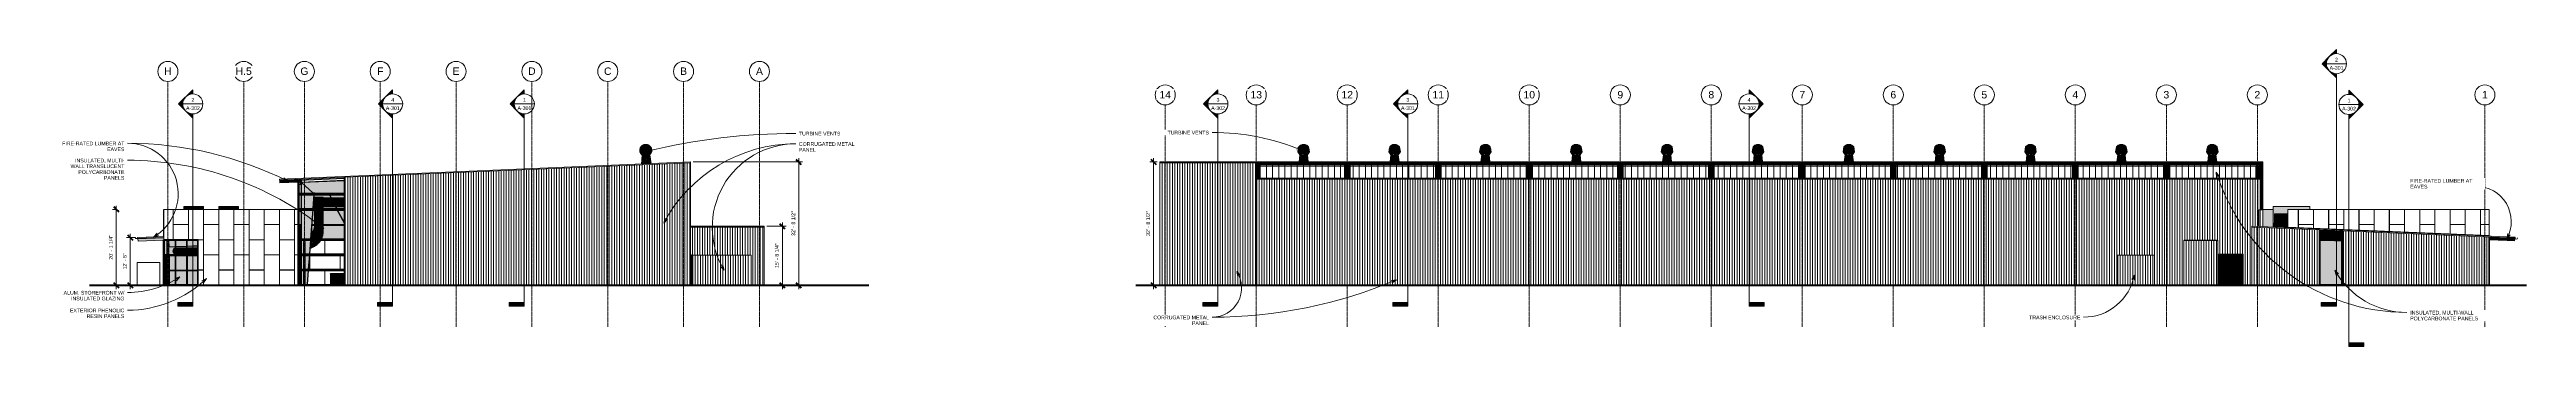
# Model space of a CAD drawing. Header units: inches. Extents: x 20478 to 36715, y -248 to 750.
# Drawn here: x 28836 to 36715, y -195 to 750 of the extents above; entities that cross this region are included whole.
import ezdxf

# ---------------------------------------------------------------- set-up
doc = ezdxf.new("R2010")
doc.units = ezdxf.units.IN
doc.header["$MEASUREMENT"] = 0
for name, pattern in [('Dash 1_16_', [0.125, 0.0625, -0.0625]), ('Grid Line 1_2_', [0.875, 0.5, -0.125, 0.125, -0.125]), ('Hidden 1_8_', [0.1875, 0.125, -0.0625])]:
    doc.linetypes.add(name, pattern=pattern)
for name, color, linetype, lineweight in [('A-ANNO-DIMS', 211, 'Continuous', 9), ('A-ANNO-DIMS-128', 211, 'Continuous', 9), ('A-CLNG', 13, 'Continuous', 13), ('A-DOOR', 31, 'Continuous', 13), ('A-DOOR-FRAM', 31, 'Continuous', 9), ('A-FLOR-HRAL', 11, 'Continuous', 9), ('A-GENM', 13, 'Continuous', 9), ('A-GLAZ-CWMG', 51, 'Continuous', 9), ('A-ROOF', 132, 'Continuous', 13), ('A-ROOF-OTLN', 132, 'Continuous', 9), ('A-WALL', 113, 'Continuous', 13), ('A-WALL-PATT', 111, 'Continuous', 13), ('C-TOPO', 7, 'Continuous', 9), ('E-ELEC-EQPM', 71, 'Continuous', 9), ('G-ANNO-SYMB', 111, 'Continuous', 9), ('G-ANNO-TEXT', 231, 'Continuous', 9), ('I-WALL', 2, 'Continuous', 13), ('L-SITE-WALL', 31, 'Continuous', 13), ('M-EQPM', 50, 'Continuous', 9), ('M-HVAC-DUCT', 70, 'Continuous', 9), ('M-HVAC-DUCT-ANNO', 70, 'Continuous', 9), ('Q-CASE', 31, 'Continuous', 9), ('Q-SPCQ', 91, 'Continuous', 9), ('S-BEAM', 12, 'Continuous', 9), ('S-COLS', 52, 'Continuous', 9), ('S-GRID', 1, 'Continuous', 9), ('S-GRID-IDEN', 1, 'Continuous', 9)]:
    doc.layers.add(name, color=color, linetype=linetype, lineweight=lineweight)
doc.styles.add('Arial', font='arial.ttf', dxfattribs={"height": 23.60479})
doc.styles.add('Arial_1', font='arial.ttf', dxfattribs={"height": 11.802395})
doc.dimstyles.new('Linear_-_3_32__Arial', dxfattribs={"dimscale": 12, "dimtxt": 12, "dimasz": 1.333333, "dimexe": 1, "dimexo": 0.666667, "dimgap": 0.666667, "dimtad": 1, "dimrnd": 0.25, "dimzin": 1, "dimdsep": 46, "dimlunit": 4, "dimtxsty": 'Arial_1', "dimblk1": 'OBLIQUE', "dimblk2": 'OBLIQUE', "dimsah": 1, "dimcen": 0.09, "dimdle": 1, "dimazin": 0, "dimtfac": 1, "dimtdec": 4, "dimtix": 1, "dimtmove": 0, "dimatfit": 3, "dimfxl": 1, "dimtvp": 1, "dimtfill": 1, "dimfrac": 2, "dimtolj": 1, "dimtzin": 0, "dimarcsym": 2})
pattern_1 = [(90, (-21143.49, 0), (-8, 5e-16), [])]
pattern_2 = [(90, (-21127.553, 0), (-8, 5e-16), [])]
pattern_3 = [(90, (-84636.121, 0), (-8, 5e-16), [])]
pattern_4 = [(90, (-84936.611, 0), (-8, 5e-16), [])]

msp = doc.modelspace()

# ---------------------------------------------------------------- texts
at = {"layer": 'G-ANNO-SYMB', "attachment_point": 2, "line_spacing_factor": 0.938532, "style": 'Arial_1'}
for s, insert, char_height, width in [('2', (36110.574, 724.049), 11.802, 10.944), ('A-301', (36110.574, 697.868), 11.8024, 52.416), ('A-302', (29291.866, 569.868), 11.8024, 52.416), ('2', (29291.866, 596.049), 11.802, 10.944), ('A-301', (29927.492, 569.868), 11.8024, 52.416), ('4', (29927.492, 596.049), 11.802, 10.944), ('A-301', (30346.358, 569.868), 11.8024, 52.416), ('1', (30346.358, 596.049), 11.802, 10.944), ('A-302', (32552.699, 569.868), 11.8024, 52.416), ('3', (32552.699, 596.049), 11.802, 10.944), ('A-301', (33156.616, 569.868), 11.8024, 52.416), ('3', (33156.616, 596.049), 11.802, 10.944), ('A-302', (34242.092, 569.868), 11.8024, 52.416), ('4', (34242.092, 596.049), 11.802, 10.944), ('A-302', (36150.342, 568.156), 11.8024, 52.416), ('1', (36150.342, 594.337), 11.802, 10.944)]:
    msp.add_mtext(s, dxfattribs=dict(at, insert=insert, char_height=char_height, width=width))

# ---------------------------------------------------------------- blocks, each defined once
blk = doc.blocks.new('HSS-Hollow Structural Section-Column - HSS6X6X1_4-556719-Elevation - East')
at = {"layer": 'S-COLS'}
h = blk.add_hatch(color=256, dxfattribs=at)
h.paths.add_polyline_path([(-22786.8, 2), (-22786.8, 45.5), (-22787.3, 45.5), (-22787.3, 2), (-22786.8, 2)], flags=0)
h.paths.add_polyline_path([(-22787.1, 48.6), (-22786.8, 48.6), (-22786.8, 93.8), (-22787.3, 93.8), (-22787.3, 48.6), (-22787.2, 48.6)], flags=0)
h.paths.add_polyline_path([(-22787, 98), (-22786.8, 98), (-22786.8, 142.7), (-22787.3, 142.7), (-22787.3, 98), (-22787.1, 98)], flags=0)
h = blk.add_hatch(color=256, dxfattribs=at)
h.paths.add_polyline_path([(-22786.8, 2), (-22781.8, 2), (-22781.8, 45.5), (-22786.8, 45.5), (-22786.8, 20.1)], flags=0)
h.paths.add_polyline_path([(-22781.8, 48.6), (-22781.8, 93.8), (-22786.8, 93.8), (-22786.8, 48.6), (-22782.1, 48.6)], flags=0)
h.paths.add_polyline_path([(-22781.8, 98), (-22781.8, 142.7), (-22786.8, 142.7), (-22786.8, 98), (-22782.1, 98)], flags=0)
h = blk.add_hatch(color=256, dxfattribs=at)
h.paths.add_polyline_path([(-22781.5, 2), (-22781.3, 2), (-22781.3, 45.5), (-22781.8, 45.5), (-22781.8, 2)], flags=0)
h.paths.add_polyline_path([(-22781.4, 48.6), (-22781.3, 48.6), (-22781.3, 93.8), (-22781.8, 93.8), (-22781.8, 48.6), (-22781.5, 48.6)], flags=0)
h.paths.add_polyline_path([(-22781.8, 98), (-22781.3, 98), (-22781.3, 142.7), (-22781.8, 142.7), (-22781.8, 113.9)], flags=0)
for p, q in [((-22787.3, 142.7), (-22787.3, 98)), ((-22787.3, 93.8), (-22787.3, 48.6)), ((-22781.3, 98), (-22781.3, 142.7)), ((-22781.3, 48.6), (-22781.3, 93.8)), ((-22787.3, 45.5), (-22787.3, 2)), ((-22781.3, 2), (-22781.3, 45.5))]:
    blk.add_line(p, q, dxfattribs=at)
at = {"layer": 'S-COLS', "linetype": 'Hidden 1_8_'}
for p, q in [((-22787.1, 98), (-22787.1, 142.7)), ((-22787.1, 48.6), (-22787.1, 93.8)), ((-22781.5, 142.7), (-22781.5, 98)), ((-22781.5, 93.8), (-22781.5, 48.6)), ((-22787.1, 2), (-22787.1, 45.5)), ((-22781.5, 45.5), (-22781.5, 2))]:
    blk.add_line(p, q, dxfattribs=at)
blk = doc.blocks.new('W-Wide Flange - W21X166-903667-Elevation - East')
at = {"layer": 'S-BEAM'}
h = blk.add_hatch(color=256, dxfattribs=at)
h.paths.add_polyline_path([(-22780.7, 141.4), (-22761.2, 142.3), (-22761.2, 142.7), (-22769.9, 142.7), (-22780.7, 142.3), (-22780.7, 141.6)], flags=0)
h.paths.add_polyline_path([(-22759.2, 142.3), (-22748.6, 142.7), (-22759.2, 142.7), (-22759.2, 142.5)], flags=0)
h.paths.add_polyline_path([(-22710.4, 144.7), (-22700.6, 144.7), (-22688.6, 145.3), (-22709.9, 145.3), (-22720.9, 144.7), (-22711.3, 144.7)], flags=0)
h.paths.add_polyline_path([(-22371.4, 158.5), (-22370.4, 158.5), (-22370.4, 159.4), (-22371.4, 159.3), (-22371.4, 158.5)], flags=0)
h = blk.add_hatch(color=256, dxfattribs=at)
h.paths.add_polyline_path([(-22779.9, 123.4), (-22761.2, 124.2), (-22761.2, 142.2), (-22780.7, 141.4), (-22780.3, 132.6)], flags=0)
h.paths.add_polyline_path([(-22759.2, 124.3), (-22725, 125.7), (-22725, 142.7), (-22748.6, 142.7), (-22759.2, 142.3), (-22759.2, 132.6)], flags=0)
h.paths.add_polyline_path([(-22723, 125.8), (-22689.9, 127.2), (-22689.9, 142.7), (-22723, 142.7), (-22723, 132.6)], flags=0)
h.paths.add_polyline_path([(-22687.9, 127.3), (-22687.7, 127.3), (-22687.7, 145.3), (-22689.9, 145.2), (-22700.6, 144.7), (-22687.9, 144.7), (-22687.9, 132.6)], flags=0)
h.paths.add_polyline_path([(-22371.4, 140.5), (-22370.4, 140.5), (-22370.4, 158.5), (-22371.4, 158.5), (-22371.4, 140.7)], flags=0)
h.paths.add_polyline_path([(-22366.8, 140.6), (-22360.7, 140.9), (-22360.8, 142), (-22364.1, 142), (-22364.1, 145), (-22366.8, 145), (-22366.8, 140.7)], flags=0)
h = blk.add_hatch(color=256, dxfattribs=at)
h.paths.add_polyline_path([(-22780.6, 142.3), (-22769.9, 142.7), (-22780.6, 142.7)], flags=0)
h.paths.add_polyline_path([(-22754.6, 144.7), (-22721.9, 144.7), (-22709.9, 145.3), (-22742.6, 145.3)], flags=0)
h.paths.add_polyline_path([(-22371.4, 159.4), (-22370.4, 159.4), (-22370.4, 160.8), (-22371.4, 160.7)], flags=0)
h = blk.add_hatch(color=256, dxfattribs=at)
h.paths.add_polyline_path([(-22779.9, 121.2), (-22779.7, 121.2), (-22779.8, 122.5), (-22780, 122.5)], flags=0)
h.paths.add_polyline_path([(-22779.9, 123.4), (-22779.9, 123.4), (-22780.3, 132.6)], flags=0)
h.paths.add_polyline_path([(-22780.8, 142.3), (-22780.6, 142.3), (-22780.7, 142.7), (-22780.8, 142.7)], flags=0)
h = blk.add_hatch(color=256, dxfattribs=at)
h.paths.add_polyline_path([(-22779.9, 122.5), (-22761.2, 123.3), (-22761.2, 124.2), (-22779.9, 123.4), (-22779.9, 122.6)], flags=0)
h.paths.add_polyline_path([(-22759.2, 123.4), (-22725, 124.9), (-22725, 125.7), (-22759.2, 124.3), (-22759.2, 123.4)], flags=0)
h.paths.add_polyline_path([(-22723, 124.9), (-22689.9, 126.3), (-22689.9, 127.2), (-22723, 125.8), (-22723, 124.9)], flags=0)
h.paths.add_polyline_path([(-22687.9, 126.4), (-22687.7, 126.4), (-22687.7, 127.3), (-22687.9, 127.2), (-22687.9, 126.4)], flags=0)
h.paths.add_polyline_path([(-22371.4, 139.6), (-22370.4, 139.6), (-22370.4, 140.5), (-22371.4, 140.4), (-22371.4, 139.6)], flags=0)
h.paths.add_polyline_path([(-22366.8, 139.7), (-22360.7, 140), (-22360.7, 140.9), (-22366.8, 140.6), (-22366.8, 139.7)], flags=0)
h = blk.add_hatch(color=256, dxfattribs=at)
h.paths.add_polyline_path([(-22779.7, 121.2), (-22761.2, 122), (-22761.2, 123.3), (-22779.8, 122.5)], flags=0)
h.paths.add_polyline_path([(-22759.2, 122), (-22725, 123.5), (-22725, 124.8), (-22759.2, 123.4), (-22759.2, 123.3)], flags=0)
h.paths.add_polyline_path([(-22723, 123.5), (-22689.9, 124.9), (-22689.9, 126.3), (-22723, 124.9)], flags=0)
h.paths.add_polyline_path([(-22687.9, 125), (-22687.7, 125), (-22687.7, 126.4), (-22687.9, 126.4)], flags=0)
h.paths.add_polyline_path([(-22371.4, 138.2), (-22370.4, 138.2), (-22370.4, 139.6), (-22371.4, 139.6)], flags=0)
h.paths.add_polyline_path([(-22366.8, 138.4), (-22360.6, 138.6), (-22360.6, 140), (-22366.8, 139.7)], flags=0)
for p, q in [((-22371.4, 160.7), (-22370.4, 160.8)), ((-22371.4, 159.4), (-22370.4, 159.4)), ((-22780.8, 142.7), (-22780.8, 142.3)), ((-22780.8, 142.3), (-22780.7, 142.3)), ((-22780.7, 142.3), (-22780.6, 142.3)), ((-22779.9, 123.4), (-22780.7, 141.4)), ((-22780.7, 141.4), (-22779.9, 123.4)), ((-22780.6, 142.3), (-22780.6, 142.7)), ((-22780.6, 142.3), (-22769.9, 142.7)), ((-22780, 122.5), (-22779.9, 121.2)), ((-22779.9, 122.5), (-22780, 122.5)), ((-22779.8, 122.5), (-22779.9, 122.5)), ((-22779.9, 121.2), (-22779.7, 121.2)), ((-22779.8, 122.5), (-22761.2, 123.3)), ((-22779.7, 121.2), (-22779.8, 122.5)), ((-22779.7, 121.2), (-22761.2, 122)), ((-22759.2, 123.4), (-22725, 124.8)), ((-22759.2, 122), (-22725, 123.5)), ((-22754.6, 144.7), (-22742.6, 145.3)), ((-22723, 124.9), (-22689.9, 126.3)), ((-22723, 123.5), (-22689.9, 124.9)), ((-22721.9, 144.7), (-22709.9, 145.3)), ((-22687.9, 126.4), (-22687.7, 126.4)), ((-22687.9, 125), (-22687.7, 125)), ((-22371.4, 139.6), (-22370.4, 139.6)), ((-22371.4, 138.2), (-22370.4, 138.2)), ((-22366.8, 139.7), (-22360.6, 140)), ((-22366.8, 138.4), (-22360.6, 138.6)), ((-22360.8, 142), (-22360.7, 140.9)), ((-22360.6, 140), (-22360.6, 138.6))]:
    blk.add_line(p, q, dxfattribs=at)
for centre, start_param, end_param in [((-22780.6, 141.4), 0, 1.570796), ((-22780.7, 141.4), 4.712389, 6.283185), ((-22779.9, 123.4), 1.570796, 3.141593), ((-22779.9, 123.4), 3.141593, 4.712389), ((-22360.7, 140.9), 1.570796, 3.141593)]:
    blk.add_ellipse(centre, major_axis=(-0.037, 0.889), ratio=0.014145, start_param=start_param, end_param=end_param, dxfattribs=at)
blk = doc.blocks.new('HSS-Hollow Structural Section-Column - HSS6X6X1_4-654784-Elevation - East')
at = {"layer": 'S-COLS', "linetype": 'Hidden 1_8_'}
for p, q in [((-22352.8, 139), (-22352.8, 99.7)), ((-22352.8, 93.8), (-22352.8, 51.5)), ((-22347.3, 99.7), (-22347.3, 139)), ((-22347.3, 51.5), (-22347.3, 93.8)), ((-22352.8, 45.5), (-22352.8, 2.2)), ((-22347.3, 2.2), (-22347.3, 45.5))]:
    blk.add_line(p, q, dxfattribs=at)
blk = doc.blocks.new('Girt_C - 8_D-903668-Elevation - East')
at = {"layer": 'S-BEAM'}
h = blk.add_hatch(color=256, dxfattribs=at)
h.paths.add_polyline_path([(-22792.3, 48.4), (-22761.2, 48.4), (-22761.2, 48.6), (-22792.3, 48.5), (-22792.3, 48.5)], flags=0)
h.paths.add_polyline_path([(-22687.7, 48.4), (-22687.7, 48.6), (-22687.9, 48.5), (-22687.9, 48.4)], flags=0)
h.paths.add_polyline_path([(-22689.9, 48.4), (-22689.9, 48.6), (-22723, 48.5), (-22723, 48.4)], flags=0)
h.paths.add_polyline_path([(-22759.2, 48.4), (-22725, 48.4), (-22725, 48.6), (-22759.2, 48.5), (-22759.2, 48.5)], flags=0)
h.paths.add_polyline_path([(-22371.4, 48.4), (-22370.4, 48.4), (-22370.4, 48.6), (-22371.4, 48.5), (-22371.4, 48.4)], flags=0)
h.paths.add_polyline_path([(-22366.8, 48.4), (-22360.6, 48.4), (-22360.6, 48.6), (-22366.8, 48.5), (-22366.8, 48.4)], flags=0)
h = blk.add_hatch(color=256, dxfattribs=at)
h.paths.add_polyline_path([(-22792.3, 46), (-22761.2, 46), (-22761.2, 48.4), (-22792.3, 48.4)], flags=0)
h.paths.add_polyline_path([(-22360.6, 46), (-22360.6, 48.4), (-22366.8, 48.4), (-22366.8, 46)], flags=0)
h.paths.add_polyline_path([(-22370.4, 46), (-22370.4, 48.4), (-22371.4, 48.4), (-22371.4, 46)], flags=0)
h.paths.add_polyline_path([(-22759.2, 46), (-22725, 46), (-22725, 48.4), (-22759.2, 48.4)], flags=0)
h.paths.add_polyline_path([(-22689.9, 46), (-22689.9, 48.4), (-22723, 48.4), (-22723, 46)], flags=0)
h.paths.add_polyline_path([(-22687.7, 46), (-22687.7, 48.4), (-22687.9, 48.4), (-22687.9, 46)], flags=0)
h = blk.add_hatch(color=256, dxfattribs=at)
h.paths.add_polyline_path([(-22723, 45.5), (-22689.9, 45.5), (-22689.9, 46), (-22723, 46)], flags=0)
h.paths.add_polyline_path([(-22782.1, 45.5), (-22761.2, 45.5), (-22761.2, 46), (-22792.3, 46), (-22792.3, 45.5)], flags=0)
h.paths.add_polyline_path([(-22360.6, 45.5), (-22360.6, 46), (-22366.8, 46), (-22366.8, 45.5)], flags=0)
h.paths.add_polyline_path([(-22370.4, 45.5), (-22370.4, 46), (-22371.4, 46), (-22371.4, 45.5)], flags=0)
h.paths.add_polyline_path([(-22759.2, 45.5), (-22725, 45.5), (-22725, 46), (-22759.2, 46)], flags=0)
h.paths.add_polyline_path([(-22687.7, 45.5), (-22687.7, 46), (-22687.9, 46), (-22687.9, 45.5)], flags=0)
for p, q in [((-22761.2, 48.6), (-22792.3, 48.6)), ((-22792.3, 48.4), (-22792.3, 48.6)), ((-22792.3, 46), (-22792.3, 48.4)), ((-22792.3, 45.5), (-22792.3, 46)), ((-22792.3, 46), (-22761.2, 46)), ((-22792.3, 45.5), (-22761.2, 45.5)), ((-22725, 48.6), (-22759.2, 48.6)), ((-22759.2, 46), (-22725, 46)), ((-22759.2, 45.5), (-22725, 45.5)), ((-22689.9, 48.6), (-22723, 48.6)), ((-22723, 46), (-22689.9, 46)), ((-22723, 45.5), (-22689.9, 45.5)), ((-22687.7, 48.6), (-22687.9, 48.6)), ((-22687.9, 46), (-22687.7, 46)), ((-22687.9, 45.5), (-22687.7, 45.5)), ((-22370.4, 48.6), (-22371.4, 48.6)), ((-22371.4, 46), (-22370.4, 46)), ((-22371.4, 45.5), (-22370.4, 45.5)), ((-22360.6, 48.6), (-22366.8, 48.6)), ((-22366.8, 46), (-22360.6, 46)), ((-22366.8, 45.5), (-22360.6, 45.5)), ((-22360.6, 48.6), (-22360.6, 48.4)), ((-22360.6, 48.4), (-22360.6, 46)), ((-22360.6, 46), (-22360.6, 45.5))]:
    blk.add_line(p, q, dxfattribs=at)
blk = doc.blocks.new('Girt_C - 8_D-V121-Elevation - East')
at = {"layer": 'S-BEAM'}
h = blk.add_hatch(color=256, dxfattribs=at)
h.paths.add_polyline_path([(-22689.9, 94.2), (-22689.9, 96), (-22723, 96), (-22723, 94.2)], flags=0)
h.paths.add_polyline_path([(-22762.8, 94.2), (-22761.2, 94.2), (-22761.2, 96), (-22792.3, 96), (-22792.3, 94.2)], flags=0)
h.paths.add_polyline_path([(-22759.2, 94.2), (-22725, 94.2), (-22725, 96), (-22759.2, 96), (-22759.2, 95.1)], flags=0)
h.paths.add_polyline_path([(-22687.9, 94.2), (-22687.7, 94.2), (-22687.7, 96.6), (-22687.9, 96.6), (-22687.9, 95.1)], flags=0)
h.paths.add_polyline_path([(-22360.6, 94.2), (-22360.6, 96.6), (-22366.8, 96.6), (-22366.8, 94.2)], flags=0)
h.paths.add_polyline_path([(-22370.4, 94.2), (-22370.4, 96.6), (-22371.4, 96.6), (-22371.4, 94.2)], flags=0)
h = blk.add_hatch(color=256, dxfattribs=at)
h.paths.add_polyline_path([(-22723, 93.8), (-22689.9, 93.8), (-22689.9, 94.2), (-22723, 94.2)], flags=0)
h.paths.add_polyline_path([(-22762.8, 93.8), (-22761.2, 93.8), (-22761.2, 94.2), (-22792.3, 94.2), (-22792.3, 93.8)], flags=0)
h.paths.add_polyline_path([(-22360.6, 93.8), (-22360.6, 94.2), (-22366.8, 94.2), (-22366.8, 93.8)], flags=0)
h.paths.add_polyline_path([(-22370.4, 93.8), (-22370.4, 94.2), (-22371.4, 94.2), (-22371.4, 93.8)], flags=0)
h.paths.add_polyline_path([(-22759.2, 93.8), (-22725, 93.8), (-22725, 94.2), (-22759.2, 94.2)], flags=0)
h.paths.add_polyline_path([(-22687.7, 93.8), (-22687.7, 94.2), (-22687.9, 94.2), (-22687.9, 93.8)], flags=0)
h = blk.add_hatch(color=256, dxfattribs=at)
h.paths.add_polyline_path([(-22687.7, 96.6), (-22687.7, 96.8), (-22687.9, 96.8), (-22687.9, 96.6)], flags=0)
h.paths.add_polyline_path([(-22371.4, 96.6), (-22370.4, 96.6), (-22370.4, 96.8), (-22371.4, 96.8), (-22371.4, 96.6)], flags=0)
h.paths.add_polyline_path([(-22366.8, 96.6), (-22360.6, 96.6), (-22360.6, 96.7), (-22364.1, 96.7), (-22364.1, 96.8), (-22366.8, 96.8), (-22366.8, 96.6)], flags=0)
for p, q in [((-22792.3, 94.2), (-22792.3, 96)), ((-22792.3, 93.8), (-22792.3, 94.2)), ((-22792.3, 94.2), (-22761.2, 94.2)), ((-22792.3, 93.8), (-22761.2, 93.8)), ((-22759.2, 94.2), (-22725, 94.2)), ((-22759.2, 93.8), (-22725, 93.8)), ((-22723, 94.2), (-22689.9, 94.2)), ((-22723, 93.8), (-22689.9, 93.8)), ((-22687.7, 96.8), (-22687.9, 96.8)), ((-22687.9, 94.2), (-22687.7, 94.2)), ((-22687.9, 93.8), (-22687.7, 93.8)), ((-22370.4, 96.8), (-22371.4, 96.8)), ((-22371.4, 94.2), (-22370.4, 94.2)), ((-22371.4, 93.8), (-22370.4, 93.8)), ((-22364.1, 96.8), (-22366.8, 96.8)), ((-22366.8, 94.2), (-22360.6, 94.2)), ((-22366.8, 93.8), (-22360.6, 93.8)), ((-22360.6, 96.7), (-22360.6, 96.6)), ((-22360.6, 96.6), (-22360.6, 94.2)), ((-22360.6, 94.2), (-22360.6, 93.8))]:
    blk.add_line(p, q, dxfattribs=at)
blk = doc.blocks.new('Casework 1 - Casework 1-456223-Elevation - East')
at = {"layer": 'Q-CASE'}
h = blk.add_hatch(color=256, dxfattribs=at)
h.paths.add_polyline_path([(-22370.4, 0), (-22370.4, 36), (-22371.4, 36), (-22371.4, 0)], flags=0)
h.paths.add_polyline_path([(-22360.1, 2.2), (-22360.1, 36), (-22366.8, 36), (-22366.8, 2.2)], flags=0)
for p, q in [((-22371.4, 36), (-22370.4, 36)), ((-22366.8, 36), (-22360.1, 36))]:
    blk.add_line(p, q, dxfattribs=at)
blk = doc.blocks.new('Girt_Z - 8_D-904143-Elevation - East')
at = {"layer": 'S-BEAM'}
blk.add_hatch(color=256, dxfattribs=at).paths.add_polyline_path([(-22364.1, 241.4), (-22364.1, 241.6), (-22366.8, 241.5), (-22366.8, 241.4)], flags=0)
for p, q in [((-22364.1, 241.6), (-22366.8, 241.6)), ((-22366.8, 241.4), (-22364.1, 241.4))]:
    blk.add_line(p, q, dxfattribs=at)
blk = doc.blocks.new('Girt_Z - 8_D-915553-Elevation - East')
at = {"layer": 'S-BEAM'}
blk.add_hatch(color=256, dxfattribs=at).paths.add_polyline_path([(-22364.1, 289.7), (-22364.1, 289.8), (-22366.8, 289.8), (-22366.8, 289.7)], flags=0)
for p, q in [((-22364.1, 289.8), (-22366.8, 289.8)), ((-22366.8, 289.7), (-22364.1, 289.7))]:
    blk.add_line(p, q, dxfattribs=at)
blk = doc.blocks.new('Girt_Z - 8_D-V122-Elevation - East')
at = {"layer": 'S-BEAM'}
h = blk.add_hatch(color=256, dxfattribs=at)
h.paths.add_polyline_path([(-22360.2, 192), (-22360.1, 192), (-22360.1, 193.1), (-22360.2, 193.1)], flags=0)
h.paths.add_polyline_path([(-22366.8, 193.2), (-22360.2, 193.2), (-22360.2, 193.3), (-22366.8, 193.3), (-22366.8, 193.2)], flags=0)
for p, q in [((-22360.2, 193.3), (-22366.8, 193.3)), ((-22366.8, 193.2), (-22360.2, 193.2)), ((-22360.2, 193.1), (-22360.2, 192))]:
    blk.add_line(p, q, dxfattribs=at)
for radius, start in [(0.188, 0), (0.0782, 2.12272)]:
    blk.add_arc((-22360.2, 193.1), radius, start, 90, dxfattribs=at)
blk = doc.blocks.new('Girt_Z - 8_D-983210-Elevation - East')
at = {"layer": 'S-BEAM'}
h = blk.add_hatch(color=256, dxfattribs=at)
h.paths.add_polyline_path([(-22224, 190.8), (-22224, 193.1), (-22290.1, 193.1), (-22290.1, 190.8), (-22259.2, 190.8)], flags=0)
h.paths.add_polyline_path([(-22326.1, 190.8), (-22318.1, 190.8), (-22318.1, 193.1), (-22325.9, 193.1), (-22326.1, 191.6)], flags=0)
h.paths.add_polyline_path([(-22360.2, 192), (-22360.2, 193.1), (-22364.1, 193.1), (-22364.1, 192)], flags=0)
for p, q in [((-22364.1, 192), (-22364.1, 193.1)), ((-22360.1, 193.3), (-22360.2, 193.3)), ((-22326.1, 190.8), (-22318.1, 190.8)), ((-22318.1, 193.3), (-22325.9, 193.3)), ((-22224, 193.3), (-22290.1, 193.3)), ((-22290.1, 190.8), (-22224, 190.8))]:
    blk.add_line(p, q, dxfattribs=at)
blk = doc.blocks.new('Girt_C - 8_D-948186-Elevation - East')
at = {"layer": 'S-BEAM'}
h = blk.add_hatch(color=256, dxfattribs=at)
h.paths.add_polyline_path([(-22794.7, 45.5), (-22794.7, 45.6), (-22795.2, 46.1), (-22795.2, 48.4), (-22795.3, 48.4), (-22795.3, 46)], flags=0)
h.paths.add_polyline_path([(-22795.1, 48.4), (-22792.3, 48.5), (-22792.3, 48.6), (-22795.1, 48.5), (-22795.1, 48.5)], flags=0)
for p, q in [((-22795.3, 48.4), (-22795.3, 46)), ((-22795.3, 46), (-22794.7, 45.5)), ((-22795.2, 46.1), (-22795.2, 48.4)), ((-22794.7, 45.6), (-22795.2, 46.1)), ((-22792.3, 48.6), (-22795.1, 48.6)), ((-22795.1, 48.4), (-22792.3, 48.4)), ((-22794.7, 45.5), (-22794.7, 45.6))]:
    blk.add_line(p, q, dxfattribs=at)
for radius, end in [(0.188, 180), (0.0782, 176.95764)]:
    blk.add_arc((-22795.1, 48.4), radius, 90, end, dxfattribs=at)
blk = doc.blocks.new('turbine vent - turbine vent-625927-Elevation - East')
at = {"layer": 'A-GENM'}
for points in [[(-21275.3, 414.2), (-21275.3, 414.2), (-21275.1, 414.2), (-21274.1, 414.3), (-21273.5, 414.3), (-21272, 414.3), (-21270.3, 414.5), (-21269, 414.4), (-21268.3, 414.5), (-21265.2, 414.6), (-21262.8, 414.7), (-21261.2, 414.8), (-21260.7, 414.8), (-21258.5, 415), (-21257.5, 414.9), (-21257, 415), (-21256.2, 415), (-21254.2, 415.1), (-21252.4, 415.2), (-21252.2, 415.2), (-21252.1, 415.2), (-21251.8, 415.2), (-21251.6, 415.2), (-21249.9, 416.8), (-21248.3, 418.9), (-21246.7, 421.7), (-21245.8, 424.3), (-21245.2, 427.2), (-21245.1, 430.2), (-21245.5, 433.5), (-21246.3, 436.1), (-21247.5, 438.8), (-21249.2, 441.2), (-21251.2, 443.4), (-21253.6, 445.3), (-21256.5, 446.9), (-21258.8, 447.7), (-21259, 447.7), (-21261.4, 448.2), (-21262.7, 448.4), (-21262.8, 448.4), (-21264.9, 448.4), (-21267.8, 448.1), (-21270, 447.5), (-21271.1, 447.1), (-21273.2, 446.1), (-21273.4, 446), (-21275.9, 444.3), (-21278.2, 442.1), (-21279.9, 440), (-21281.3, 437.3), (-21282.4, 434.5), (-21282.9, 431.6), (-21283.1, 428.6), (-21282.7, 425.7), (-21281.9, 422.8), (-21280.5, 419.9), (-21279, 417.6), (-21276.9, 415.5), (-21275.3, 414.2)], [(-21277.3, 385.9), (-21262.3, 386.5), (-21263.5, 414.7), (-21264.3, 414.6), (-21267, 414.5), (-21268.4, 414.5), (-21269.2, 414.4), (-21270.7, 414.4), (-21272.2, 414.3), (-21272.4, 414.3), (-21273.5, 414.3), (-21275.3, 414.2), (-21275.3, 414.2), (-21277.1, 389)], [(-21262.3, 386.5), (-21247.3, 387.2), (-21251.7, 415.2), (-21251.9, 415.1), (-21252.2, 415.2), (-21252.4, 415.2), (-21253.4, 415.2), (-21255.6, 415), (-21256.6, 415), (-21257.6, 414.9), (-21260.2, 414.9), (-21261.2, 414.8), (-21261.9, 414.7), (-21263.5, 414.7), (-21262.3, 386.6)], [(-21262.7, 448.4), (-21262.8, 448.4), (-21262.7, 448.4)]]:
    blk.add_hatch(color=256, dxfattribs=at).paths.add_polyline_path(points, flags=0)
for p, q in [((-21275.3, 414.5), (-21277.3, 385.9)), ((-21264.9, 448.4), (-21263.8, 422.9)), ((-21247.3, 387.2), (-21251.6, 415.5))]:
    blk.add_line(p, q, dxfattribs=at)
at = {"layer": 'A-GENM', "flags": 128}
for points in [[(-21274.6, 413.6), (-21274.8, 413.7), (-21275.4, 414.2), (-21276, 414.6), (-21276.6, 415.1), (-21277.1, 415.6), (-21277.7, 416.2), (-21278.2, 416.7), (-21278.7, 417.3), (-21279.2, 417.9), (-21279.6, 418.5), (-21280, 419.1), (-21280.4, 419.8), (-21280.8, 420.5), (-21281.2, 421.1), (-21281.5, 421.8), (-21281.8, 422.5), (-21282, 423.2), (-21282.3, 424), (-21282.5, 424.7), (-21282.6, 425.4), (-21282.8, 426.2), (-21282.9, 426.9), (-21283, 427.7), (-21283, 428.4), (-21283.1, 429.2), (-21283.1, 430), (-21283, 430.7), (-21283, 431.5), (-21282.9, 432.2), (-21282.7, 433), (-21282.6, 433.7), (-21282.4, 434.5), (-21282.2, 435.2), (-21281.9, 435.9), (-21281.7, 436.6), (-21281.4, 437.3), (-21281, 438), (-21280.7, 438.7), (-21280.3, 439.3), (-21279.9, 440), (-21279.5, 440.6), (-21279, 441.2), (-21278.5, 441.8), (-21278, 442.4), (-21277.5, 442.9), (-21276.9, 443.4), (-21276.4, 443.9), (-21275.8, 444.4), (-21275.2, 444.9), (-21274.5, 445.3), (-21273.9, 445.7), (-21273.2, 446.1), (-21272.6, 446.4), (-21271.9, 446.8), (-21271.2, 447.1), (-21270.5, 447.3), (-21269.7, 447.6), (-21269, 447.8), (-21268.3, 448), (-21267.5, 448.1), (-21266.8, 448.2), (-21266, 448.3), (-21265.3, 448.4), (-21264.9, 448.4)], [(-21264.9, 448.4), (-21264.1, 448.4), (-21263.3, 448.4), (-21262.6, 448.4), (-21261.8, 448.3), (-21261.1, 448.2), (-21260.3, 448.1), (-21259.6, 447.9), (-21258.9, 447.7), (-21258.1, 447.5), (-21257.4, 447.2), (-21256.7, 446.9), (-21256, 446.6), (-21255.3, 446.3), (-21254.7, 445.9), (-21254, 445.5), (-21253.4, 445.1), (-21252.8, 444.7), (-21252.2, 444.2), (-21251.6, 443.7), (-21251, 443.2), (-21250.5, 442.7), (-21249.9, 442.1), (-21249.5, 441.6), (-21249, 441), (-21248.5, 440.4), (-21248.1, 439.7), (-21247.7, 439.1), (-21247.3, 438.4), (-21247, 437.7), (-21246.7, 437.1), (-21246.4, 436.3), (-21246.1, 435.6), (-21245.9, 434.9), (-21245.7, 434.2), (-21245.5, 433.4), (-21245.4, 432.7), (-21245.2, 431.9), (-21245.2, 431.2), (-21245.1, 430.4), (-21245.1, 429.7), (-21245.1, 428.9), (-21245.1, 428.2), (-21245.2, 427.4), (-21245.3, 426.6), (-21245.4, 425.9), (-21245.6, 425.1), (-21245.8, 424.4), (-21246, 423.7), (-21246.2, 423), (-21246.5, 422.3), (-21246.8, 421.6), (-21247.1, 420.9), (-21247.5, 420.2), (-21247.9, 419.5), (-21248.3, 418.9), (-21248.7, 418.3), (-21249.2, 417.7), (-21249.6, 417.1), (-21250.1, 416.5), (-21250.7, 416), (-21251.2, 415.4), (-21251.8, 414.9), (-21252.3, 414.5)]]:
    blk.add_lwpolyline(points, dxfattribs=at)
blk = doc.blocks.new('Dimension Lumber - 4x8-1005983-Elevation - East')
at = {"layer": 'S-BEAM'}
h = blk.add_hatch(color=256, dxfattribs=at)
h.paths.add_polyline_path([(-22427.8, 326.3), (-22370.4, 328.7), (-22370.4, 336), (-22428.1, 333.6)], flags=0)
h.paths.add_polyline_path([(-22366.8, 328.9), (-22359.3, 329.2), (-22359.3, 334.3), (-22366.8, 334)], flags=0)
for p, q in [((-22428.1, 333.6), (-22370.4, 336)), ((-22427.8, 326.3), (-22428.1, 333.6)), ((-22370.4, 328.7), (-22427.8, 326.3)), ((-22359.3, 329.2), (-22366.8, 328.9))]:
    blk.add_line(p, q, dxfattribs=at)
blk = doc.blocks.new('Basketball_Backstop-Performance_Sports_Systems-3103-Ceiling_Hung - 27_-0_ to 27_-11 7_8_-652462-Elevation - East')
at = {"layer": 'Q-SPCQ'}
blk.add_hatch(color=256, dxfattribs=at).paths.add_polyline_path([(-22269.7, 286.4), (-22269.5, 286.5), (-22269.2, 286.6), (-22269, 286.8), (-22270.4, 286.8), (-22270.3, 286.7), (-22270.1, 286.6), (-22269.9, 286.5)], flags=0)
h = blk.add_hatch(color=256, dxfattribs=at)
h.paths.add_polyline_path([(-22224, 197.7), (-22224, 201.8), (-22243.2, 238.5), (-22245.3, 238.5), (-22229.2, 207.7)], flags=0)
h.paths.add_polyline_path([(-22247.2, 244.5), (-22246.3, 244.5), (-22249.2, 250), (-22251.3, 250), (-22248.4, 244.5), (-22247.4, 244.5)], flags=0)
h.paths.add_polyline_path([(-22265.4, 278), (-22263.8, 278), (-22268.4, 286.8), (-22269, 286.8), (-22269.1, 286.7), (-22269.4, 286.5), (-22269.6, 286.4), (-22269.9, 286.5), (-22270, 286.5), (-22270.3, 286.7), (-22270.4, 286.7), (-22265.8, 278), (-22265.6, 278)], flags=0)
for p, q in [((-22270.5, 286.8), (-22265.9, 278)), ((-22263.8, 278), (-22268.3, 286.8)), ((-22251.3, 250), (-22248.4, 244.5)), ((-22246.3, 244.5), (-22249.2, 250)), ((-22245.3, 238.5), (-22224, 197.7)), ((-22224, 201.8), (-22243.2, 238.5))]:
    blk.add_line(p, q, dxfattribs=at)
blk.add_arc((-22269.7, 287.3), 0.875, 218.86422, 321.13578, dxfattribs=at)
blk = doc.blocks.new('Rectangular Mullion - Rectangular Mullion 1-827989-Elevation - East')
at = {"layer": 'A-GLAZ-CWMG'}
blk.add_hatch(color=256, dxfattribs=at).paths.add_polyline_path([(-22797.4, 142.7), (-22797.4, 144.8), (-22799.4, 144.8), (-22799.4, 142.7)], flags=0)
blk.add_line((-22799.4, 142.7), (-22799.4, 144.8), dxfattribs=at)
blk = doc.blocks.new('Rectangular Mullion - Rectangular Mullion 1-827457-Elevation - East')
at = {"layer": 'A-GLAZ-CWMG'}
blk.add_hatch(color=256, dxfattribs=at).paths.add_polyline_path([(-22797.4, 2), (-22797.4, 97), (-22799.4, 97), (-22799.4, 2)], flags=0)
blk.add_line((-22799.4, 2), (-22799.4, 97), dxfattribs=at)
blk = doc.blocks.new('Rectangular Mullion - Rectangular Mullion 1-827803-Elevation - East')
at = {"layer": 'A-GLAZ-CWMG'}
blk.add_hatch(color=256, dxfattribs=at).paths.add_polyline_path([(-22797.4, 97), (-22797.4, 142.8), (-22799.4, 142.8), (-22799.4, 97)], flags=0)
blk.add_line((-22799.4, 97), (-22799.4, 142.8), dxfattribs=at)
blk = doc.blocks.new('Rectangular Mullion - Rectangular Mullion 1-779578-Elevation - East')
at = {"layer": 'A-GLAZ-CWMG'}
blk.add_hatch(color=256, dxfattribs=at).paths.add_polyline_path([(-22797.4, 0), (-22797.4, 2), (-22799.4, 2), (-22799.4, 0)], flags=0)
blk.add_line((-22799.4, 0), (-22799.4, 2), dxfattribs=at)
blk = doc.blocks.new('Rectangular Mullion - Rectangular Mullion 1-827988-Elevation - East')
at = {"layer": 'A-GLAZ-CWMG'}
blk.add_hatch(color=256, dxfattribs=at).paths.add_polyline_path([(-22796.4, 142.7), (-22796.4, 144.8), (-22797.4, 144.8), (-22797.4, 142.7)], flags=0)
for p, q in [((-22797.4, 142.7), (-22797.4, 144.8)), ((-22796.4, 144.8), (-22797.4, 144.8)), ((-22796.4, 142.7), (-22797.4, 142.7))]:
    blk.add_line(p, q, dxfattribs=at)
blk = doc.blocks.new('Rectangular Mullion - Rectangular Mullion 1-769201-Elevation - East')
at = {"layer": 'A-GLAZ-CWMG'}
blk.add_hatch(color=256, dxfattribs=at).paths.add_polyline_path([(-22760.2, 142.7), (-22724, 142.7), (-22724, 144.8), (-22760.2, 144.8)], flags=0)
for p, q in [((-22724, 144.8), (-22760.2, 144.8)), ((-22724, 142.7), (-22760.2, 142.7))]:
    blk.add_line(p, q, dxfattribs=at)
blk = doc.blocks.new('Rectangular Mullion - Rectangular Mullion 1-769360-Elevation - East')
at = {"layer": 'A-GLAZ-CWMG'}
blk.add_hatch(color=256, dxfattribs=at).paths.add_polyline_path([(-22687.9, 0), (-22687.9, 2), (-22724, 2), (-22724, 0)], flags=0)
for p, q in [((-22724, 2), (-22687.9, 2)), ((-22687.9, 2), (-22687.9, 0))]:
    blk.add_line(p, q, dxfattribs=at)
blk = doc.blocks.new('Rectangular Mullion - Rectangular Mullion 1-769200-Elevation - East')
at = {"layer": 'A-GLAZ-CWMG'}
blk.add_hatch(color=256, dxfattribs=at).paths.add_polyline_path([(-22796.4, 0), (-22760.2, 0), (-22760.2, 2), (-22796.4, 2)], flags=0)
blk.add_line((-22796.4, 2), (-22760.2, 2), dxfattribs=at)
blk = doc.blocks.new('Rectangular Mullion - Rectangular Mullion 1-779579-Elevation - East')
at = {"layer": 'A-GLAZ-CWMG'}
blk.add_hatch(color=256, dxfattribs=at).paths.add_polyline_path([(-22797.4, 0), (-22796.4, 0), (-22796.4, 2), (-22797.4, 2)], flags=0)
for p, q in [((-22797.4, 0), (-22797.4, 2)), ((-22797.4, 2), (-22796.4, 2))]:
    blk.add_line(p, q, dxfattribs=at)
blk = doc.blocks.new('Rectangular Mullion - Rectangular Mullion 1-827436-Elevation - East')
at = {"layer": 'A-GLAZ-CWMG'}
blk.add_hatch(color=256, dxfattribs=at).paths.add_polyline_path([(-22797.4, 2), (-22795.4, 2), (-22795.4, 97), (-22797.4, 97), (-22797.4, 20.1)], flags=0)
for p, q in [((-22797.4, 97), (-22797.4, 2)), ((-22795.4, 97), (-22795.4, 2)), ((-22795.4, 2), (-22797.4, 2))]:
    blk.add_line(p, q, dxfattribs=at)
blk = doc.blocks.new('Rectangular Mullion - Rectangular Mullion 1-827437-Elevation - East')
at = {"layer": 'A-GLAZ-CWMG'}
blk.add_hatch(color=256, dxfattribs=at).paths.add_polyline_path([(-22795.4, 97), (-22795.4, 142.8), (-22797.4, 142.8), (-22797.4, 97)], flags=0)
for p, q in [((-22797.4, 142.8), (-22795.4, 142.8)), ((-22797.4, 142.8), (-22797.4, 97)), ((-22795.4, 142.8), (-22795.4, 97))]:
    blk.add_line(p, q, dxfattribs=at)
blk = doc.blocks.new('Rectangular Mullion - Rectangular Mullion 1-827438-Elevation - East')
at = {"layer": 'A-GLAZ-CWMG'}
blk.add_hatch(color=256, dxfattribs=at).paths.add_polyline_path([(-22687.9, 97), (-22687.9, 142.8), (-22689.9, 142.8), (-22689.9, 97)], flags=0)
for p, q in [((-22689.9, 142.8), (-22687.9, 142.8)), ((-22689.9, 97), (-22689.9, 142.8)), ((-22687.9, 97), (-22687.9, 142.8))]:
    blk.add_line(p, q, dxfattribs=at)
blk = doc.blocks.new('Rectangular Mullion - Rectangular Mullion 1-827439-Elevation - East')
at = {"layer": 'A-GLAZ-CWMG'}
blk.add_hatch(color=256, dxfattribs=at).paths.add_polyline_path([(-22689.9, 2), (-22687.9, 2), (-22687.9, 97), (-22689.9, 97), (-22689.9, 95.1)], flags=0)
for p, q in [((-22689.9, 2), (-22689.9, 97)), ((-22687.9, 2), (-22687.9, 97)), ((-22687.9, 2), (-22689.9, 2))]:
    blk.add_line(p, q, dxfattribs=at)
blk = doc.blocks.new('Rectangular Mullion - Rectangular Mullion 1-769364-Elevation - East')
at = {"layer": 'A-GLAZ-CWMG'}
blk.add_hatch(color=256, dxfattribs=at).paths.add_polyline_path([(-22724, 96), (-22689.9, 96), (-22689.9, 98), (-22724, 98)], flags=0)
for p, q in [((-22689.9, 98), (-22724, 98)), ((-22689.9, 96), (-22724, 96)), ((-22689.9, 98), (-22689.9, 96))]:
    blk.add_line(p, q, dxfattribs=at)
blk = doc.blocks.new('Rectangular Mullion - Rectangular Mullion 1-769423-Elevation - East')
at = {"layer": 'A-GLAZ-CWMG'}
blk.add_hatch(color=256, dxfattribs=at).paths.add_polyline_path([(-22762.8, 96), (-22760.2, 96), (-22760.2, 98), (-22796.4, 98), (-22796.4, 96), (-22767.6, 96)], flags=0)
for p, q in [((-22760.2, 98), (-22796.4, 98)), ((-22760.2, 96), (-22796.4, 96))]:
    blk.add_line(p, q, dxfattribs=at)
blk = doc.blocks.new('Rectangular Mullion - Rectangular Mullion 1-827430-Elevation - East')
at = {"layer": 'A-GLAZ-CWMG'}
blk.add_hatch(color=256, dxfattribs=at).paths.add_polyline_path([(-22759.2, 2), (-22759.2, 96), (-22761.2, 96), (-22761.2, 2)], flags=0)
for p, q in [((-22761.2, 96), (-22759.2, 96)), ((-22761.2, 96), (-22761.2, 2)), ((-22759.2, 96), (-22759.2, 2)), ((-22759.2, 2), (-22761.2, 2))]:
    blk.add_line(p, q, dxfattribs=at)
blk = doc.blocks.new('Rectangular Mullion - Rectangular Mullion 1-827431-Elevation - East')
at = {"layer": 'A-GLAZ-CWMG'}
blk.add_hatch(color=256, dxfattribs=at).paths.add_polyline_path([(-22761.2, 98), (-22759.2, 98), (-22759.2, 142.7), (-22761.2, 142.7), (-22761.2, 99.8)], flags=0)
for p, q in [((-22761.2, 142.7), (-22759.2, 142.7)), ((-22761.2, 142.7), (-22761.2, 98)), ((-22759.2, 98), (-22761.2, 98)), ((-22759.2, 142.7), (-22759.2, 98))]:
    blk.add_line(p, q, dxfattribs=at)
blk = doc.blocks.new('Rectangular Mullion - Rectangular Mullion 1-779532-Elevation - East')
at = {"layer": 'A-GLAZ-CWMG'}
blk.add_hatch(color=256, dxfattribs=at).paths.add_polyline_path([(-22687.9, 142.7), (-22687.9, 144.8), (-22724, 144.8), (-22724, 142.7)], flags=0)
for p, q in [((-22687.9, 144.8), (-22724, 144.8)), ((-22687.9, 142.7), (-22724, 142.7)), ((-22687.9, 144.8), (-22687.9, 142.7))]:
    blk.add_line(p, q, dxfattribs=at)
blk = doc.blocks.new('Rectangular Mullion - Rectangular Mullion 1-769211-Elevation - East')
at = {"layer": 'A-GLAZ-CWMG'}
blk.add_hatch(color=256, dxfattribs=at).paths.add_polyline_path([(-22724, 0), (-22724, 0), (-22724, 2), (-22760.2, 2), (-22760.2, 0)], flags=0)
blk.add_line((-22760.2, 2), (-22724, 2), dxfattribs=at)
blk = doc.blocks.new('Rectangular Mullion - Rectangular Mullion 1-779533-Elevation - East')
at = {"layer": 'A-GLAZ-CWMG'}
blk.add_hatch(color=256, dxfattribs=at).paths.add_polyline_path([(-22724, 96), (-22724, 96), (-22724, 98), (-22760.2, 98), (-22760.2, 96), (-22728.9, 96)], flags=0)
for p, q in [((-22724, 98), (-22760.2, 98)), ((-22724, 96), (-22760.2, 96))]:
    blk.add_line(p, q, dxfattribs=at)
blk = doc.blocks.new('Rectangular Mullion - Rectangular Mullion 1-827464-Elevation - East')
at = {"layer": 'A-GLAZ-CWMG'}
blk.add_hatch(color=256, dxfattribs=at).paths.add_polyline_path([(-22723, 2), (-22723, 96), (-22725, 96), (-22725, 2), (-22724, 2)], flags=0)
for p, q in [((-22725, 96), (-22723, 96)), ((-22725, 96), (-22725, 2)), ((-22723, 96), (-22723, 2)), ((-22723, 2), (-22725, 2))]:
    blk.add_line(p, q, dxfattribs=at)
blk = doc.blocks.new('Rectangular Mullion - Rectangular Mullion 1-827987-Elevation - East')
at = {"layer": 'A-GLAZ-CWMG'}
blk.add_hatch(color=256, dxfattribs=at).paths.add_polyline_path([(-22725, 98), (-22723, 98), (-22723, 142.7), (-22725, 142.7), (-22725, 104.5)], flags=0)
for p, q in [((-22725, 142.7), (-22723, 142.7)), ((-22725, 142.7), (-22725, 98)), ((-22723, 98), (-22725, 98)), ((-22723, 142.7), (-22723, 98))]:
    blk.add_line(p, q, dxfattribs=at)
blk = doc.blocks.new('Rectangular Mullion - Rectangular Mullion 1-836905-Elevation - East')
at = {"layer": 'A-GLAZ-CWMG'}
h = blk.add_hatch(color=256, dxfattribs=at)
h.paths.add_polyline_path([(-22795.4, 2), (-22793.4, 2), (-22793.4, 48.4), (-22795.1, 48.4), (-22795.1, 48.6), (-22793.4, 48.6), (-22793.4, 96), (-22795.4, 96), (-22795.4, 20.1)], flags=0)
h.paths.add_polyline_path([(-22794.7, 45.5), (-22795.3, 46.1), (-22795.3, 48.4), (-22795.2, 48.4), (-22795.2, 46.1), (-22794.7, 45.6)], flags=0)
for p, q in [((-22793.4, 48.6), (-22793.4, 96)), ((-22793.4, 2), (-22793.4, 48.4))]:
    blk.add_line(p, q, dxfattribs=at)
blk = doc.blocks.new('Rectangular Mullion - Rectangular Mullion 1-827470-Elevation - East')
at = {"layer": 'A-GLAZ-CWMG'}
h = blk.add_hatch(color=256, dxfattribs=at)
h.paths.add_polyline_path([(-22722.1, 2), (-22722.1, 45.5), (-22723, 45.5), (-22723, 2)], flags=0)
h.paths.add_polyline_path([(-22722.1, 48.6), (-22722.1, 93.8), (-22723, 93.8), (-22723, 48.6)], flags=0)
for p, q in [((-22722.1, 48.6), (-22722.1, 93.8)), ((-22722.1, 2), (-22722.1, 45.5))]:
    blk.add_line(p, q, dxfattribs=at)
blk = doc.blocks.new('Rectangular Mullion - Rectangular Mullion 1-836904-Elevation - East')
at = {"layer": 'A-GLAZ-CWMG'}
h = blk.add_hatch(color=256, dxfattribs=at)
h.paths.add_polyline_path([(-22781.3, 2), (-22779.3, 2), (-22779.3, 45.5), (-22781.3, 45.5), (-22781.3, 20.1)], flags=0)
h.paths.add_polyline_path([(-22781.3, 48.6), (-22779.3, 48.6), (-22779.3, 93.8), (-22781.3, 93.8), (-22781.3, 57.6)], flags=0)
for p, q in [((-22779.3, 93.8), (-22779.3, 48.6)), ((-22779.3, 45.5), (-22779.3, 2))]:
    blk.add_line(p, q, dxfattribs=at)
blk = doc.blocks.new('Double-Flush - 72_ x 96_-983185-Elevation - East')
at = {"layer": 'A-DOOR-FRAM', "lineweight": 13}
blk.add_hatch(color=256, dxfattribs=at).paths.add_polyline_path([(-21121.3, 0), (-21120.3, 0), (-21120.3, 99), (-21121.3, 99), (-21121.3, 20.1)], flags=0)
at = {"layer": 'A-DOOR-FRAM'}
for q in [(-21121.3, 99), (-21120.3, 0)]:
    blk.add_line((-21120.3, 99), q, dxfattribs=at)
blk = doc.blocks.new('Carrier_48TC_Standard_Efficiency_Gas_Heat_Electric_Cooling_Packaged_Rooftop_Unit_3_to_15_nominal_tons - 15 ton 48TC__16-873539-Elevation - East')
at = {"layer": 'M-EQPM'}
blk.add_hatch(color=256, dxfattribs=at).paths.add_polyline_path([(-22569.1, 241.3), (-22559.1, 241.3), (-22559.1, 250.7), (-22622.5, 250.7), (-22622.5, 241.3), (-22607.8, 241.3)], flags=0)
for p, q in [((-22622.5, 250.7), (-22559.1, 250.7)), ((-22622.5, 241.3), (-22622.5, 250.7)), ((-22559.1, 241.3), (-22559.1, 250.7))]:
    blk.add_line(p, q, dxfattribs=at)
blk = doc.blocks.new('Family7 - Family7-772884-Elevation - East')
at = {"layer": 'S-BEAM'}
for points in [[(-22358.9, 327.2), (-22224, 332.8), (-22224, 334.1), (-22360.2, 328.4)], [(-22265.4, 292.7), (-22224, 292.7), (-22224, 332.8), (-22358.8, 327.2), (-22358.8, 327.1), (-22322.8, 293.9), (-22319.8, 293.9), (-22319.7, 295.7), (-22318.5, 294.8), (-22318.6, 293.8), (-22268.9, 292.8)], [(-22268.9, 292.7), (-22265.4, 292.7), (-22322.8, 293.9), (-22321.5, 292.7), (-22273.8, 292.7)]]:
    blk.add_hatch(color=256, dxfattribs=at).paths.add_polyline_path(points, flags=0)
for p, q in [((-22224, 334.1), (-22360.2, 328.4)), ((-22360.2, 328.4), (-22358.9, 327.2)), ((-22358.9, 327.2), (-22224, 332.8)), ((-22358.8, 327.1), (-22322.8, 293.9)), ((-22265.4, 292.7), (-22322.8, 293.9)), ((-22322.8, 293.9), (-22321.5, 292.7))]:
    blk.add_line(p, q, dxfattribs=at)
blk = doc.blocks.new('Girt_Z - 8_D-984127-Elevation - East')
at = {"layer": 'S-BEAM'}
for points in [[(-22223.3, 99.2), (-22223.3, 99.7), (-22364.1, 99.7), (-22364.1, 99.2), (-22259.2, 99.2)], [(-22223.3, 96.9), (-22223.3, 99.2), (-22364.1, 99.2), (-22364.1, 96.9), (-22259.2, 96.9)], [(-22317.3, 96.7), (-22223.3, 96.7), (-22223.3, 96.9), (-22364.1, 96.9), (-22364.1, 96.7), (-22336.7, 96.7)]]:
    blk.add_hatch(color=256, dxfattribs=at).paths.add_polyline_path(points, flags=0)
h = blk.add_hatch(color=256, dxfattribs=at)
h.paths.add_polyline_path([(-22360.1, 96.6), (-22360.1, 96.7), (-22360.6, 96.7), (-22360.6, 96.6)], flags=0)
h.paths.add_polyline_path([(-22336.7, 96.6), (-22334.2, 96.7), (-22334.2, 96.7), (-22358.8, 96.7), (-22358.8, 96.6), (-22356.1, 96.6)], flags=0)
h.paths.add_polyline_path([(-22318.5, 96.6), (-22224, 96.7), (-22224, 96.7), (-22333, 96.7), (-22333, 96.6)], flags=0)
h = blk.add_hatch(color=256, dxfattribs=at)
h.paths.add_polyline_path([(-22360.6, 94.3), (-22360.1, 94.3), (-22360.1, 96.6), (-22360.6, 96.6), (-22360.6, 95.1)], flags=0)
h.paths.add_polyline_path([(-22334.4, 94.3), (-22334.2, 96.6), (-22358.8, 96.6), (-22358.8, 94.3), (-22336.7, 94.3)], flags=0)
h.paths.add_polyline_path([(-22224, 94.3), (-22224, 96.6), (-22333, 96.6), (-22333.2, 94.3), (-22259.2, 94.3)], flags=0)
h = blk.add_hatch(color=256, dxfattribs=at)
h.paths.add_polyline_path([(-22318.5, 93.9), (-22224, 93.9), (-22224, 94.3), (-22333.2, 94.3), (-22333.2, 93.9)], flags=0)
h.paths.add_polyline_path([(-22360.6, 93.9), (-22360.1, 93.9), (-22360.1, 94.3), (-22360.6, 94.2)], flags=0)
h.paths.add_polyline_path([(-22358.8, 93.9), (-22334.4, 93.9), (-22334.4, 94.3), (-22358.8, 94.3)], flags=0)
h = blk.add_hatch(color=256, dxfattribs=at)
h.paths.add_polyline_path([(-22360.6, 93.8), (-22360.1, 93.8), (-22360.1, 93.9), (-22360.6, 93.9)], flags=0)
h.paths.add_polyline_path([(-22224, 93.8), (-22224, 93.9), (-22333.2, 93.9), (-22333.2, 93.8), (-22259.2, 93.8)], flags=0)
h.paths.add_polyline_path([(-22358.8, 93.8), (-22334.5, 93.8), (-22334.4, 93.9), (-22358.8, 93.9)], flags=0)
for p, q in [((-22364.1, 99.2), (-22364.1, 99.7)), ((-22364.1, 99.7), (-22223.3, 99.7)), ((-22364.1, 96.9), (-22364.1, 99.2)), ((-22364.1, 99.2), (-22223.3, 99.2)), ((-22364.1, 96.7), (-22364.1, 96.9)), ((-22364.1, 96.7), (-22223.3, 96.7)), ((-22360.6, 96.6), (-22360.1, 96.6)), ((-22360.6, 94.3), (-22360.1, 94.3)), ((-22360.6, 93.9), (-22360.1, 93.9)), ((-22360.6, 93.8), (-22360.1, 93.8)), ((-22358.8, 96.6), (-22334.2, 96.6)), ((-22358.8, 94.3), (-22334.4, 94.3)), ((-22358.8, 93.9), (-22334.4, 93.9)), ((-22358.8, 93.8), (-22334.5, 93.8)), ((-22333.2, 94.3), (-22224, 94.3)), ((-22333.2, 93.9), (-22224, 93.9)), ((-22333.2, 93.8), (-22224, 93.8)), ((-22333, 96.6), (-22224, 96.6))]:
    blk.add_line(p, q, dxfattribs=at)
blk = doc.blocks.new('Girt_Z - 8_D-984128-Elevation - East')
at = {"layer": 'S-BEAM'}
for points in [[(-22223.3, 51), (-22223.3, 51.5), (-22357.1, 51.5), (-22357.1, 51), (-22239.9, 51)], [(-22298, 48.6), (-22223.3, 48.6), (-22223.3, 51), (-22357.1, 51), (-22357.1, 48.6), (-22336.7, 48.6)], [(-22278.6, 48.4), (-22223.3, 48.5), (-22223.3, 48.6), (-22357.1, 48.6), (-22357.1, 48.4), (-22298, 48.4)]]:
    blk.add_hatch(color=256, dxfattribs=at).paths.add_polyline_path(points, flags=0)
h = blk.add_hatch(color=256, dxfattribs=at)
h.paths.add_polyline_path([(-22357.1, 48.4), (-22337.8, 48.4), (-22337.8, 48.4), (-22357.1, 48.4)], flags=0)
h.paths.add_polyline_path([(-22318.5, 48.4), (-22224, 48.4), (-22224, 48.4), (-22336.5, 48.4), (-22336.5, 48.4)], flags=0)
h = blk.add_hatch(color=256, dxfattribs=at)
h.paths.add_polyline_path([(-22357.1, 46.1), (-22337.9, 46.1), (-22337.8, 48.4), (-22357.1, 48.4)], flags=0)
h.paths.add_polyline_path([(-22224, 46.1), (-22224, 48.4), (-22336.5, 48.4), (-22336.7, 46.1), (-22239.9, 46.1)], flags=0)
h = blk.add_hatch(color=256, dxfattribs=at)
h.paths.add_polyline_path([(-22357.1, 45.6), (-22338, 45.6), (-22337.9, 46.1), (-22357.1, 46.1)], flags=0)
h.paths.add_polyline_path([(-22224, 45.6), (-22224, 46.1), (-22336.7, 46.1), (-22336.7, 45.6), (-22239.9, 45.6)], flags=0)
h = blk.add_hatch(color=256, dxfattribs=at)
h.paths.add_polyline_path([(-22224, 45.5), (-22224, 45.6), (-22336.7, 45.6), (-22336.7, 45.5), (-22239.9, 45.5)], flags=0)
h.paths.add_polyline_path([(-22356.1, 45.5), (-22338, 45.5), (-22338, 45.6), (-22357.1, 45.6), (-22357.1, 45.5)], flags=0)
for p, q in [((-22357.1, 51), (-22357.1, 51.5)), ((-22357.1, 51.5), (-22223.3, 51.5)), ((-22357.1, 48.6), (-22357.1, 51)), ((-22357.1, 51), (-22223.3, 51)), ((-22357.1, 48.4), (-22357.1, 48.6)), ((-22357.1, 48.4), (-22223.3, 48.4)), ((-22357.1, 46.1), (-22357.1, 48.4)), ((-22357.1, 48.4), (-22357.1, 48.4)), ((-22357.1, 48.4), (-22337.8, 48.4)), ((-22357.1, 45.6), (-22357.1, 46.1)), ((-22357.1, 46.1), (-22337.9, 46.1)), ((-22357.1, 45.5), (-22357.1, 45.6)), ((-22357.1, 45.6), (-22338, 45.6)), ((-22357.1, 45.5), (-22338, 45.5)), ((-22336.7, 46.1), (-22224, 46.1)), ((-22336.7, 45.6), (-22224, 45.6)), ((-22336.7, 45.5), (-22224, 45.5)), ((-22336.5, 48.4), (-22224, 48.4))]:
    blk.add_line(p, q, dxfattribs=at)
blk = doc.blocks.new('Girt_Z - 8_D-V123-Elevation - East')
at = {"layer": 'S-BEAM'}
for points in [[(-22223.3, 147.5), (-22223.3, 148), (-22364.1, 148), (-22364.1, 147.5), (-22259.2, 147.5)], [(-22223.3, 145.1), (-22223.3, 147.5), (-22364.1, 147.5), (-22364.1, 145.1), (-22259.2, 145.1)], [(-22322.2, 144.9), (-22223.3, 145), (-22223.3, 145.1), (-22364.1, 145.1), (-22364.1, 144.9), (-22327, 144.9)]]:
    blk.add_hatch(color=256, dxfattribs=at).paths.add_polyline_path(points, flags=0)
h = blk.add_hatch(color=256, dxfattribs=at)
h.paths.add_polyline_path([(-22364.1, 144.9), (-22360.1, 144.9), (-22360.1, 144.9), (-22364.1, 144.9)], flags=0)
h.paths.add_polyline_path([(-22330.7, 144.9), (-22330.7, 144.9), (-22358.8, 144.9), (-22358.8, 144.9), (-22331.9, 144.9)], flags=0)
h.paths.add_polyline_path([(-22329.5, 144.9), (-22224, 144.9), (-22224, 144.9), (-22329.5, 144.9), (-22329.5, 144.9)], flags=0)
h = blk.add_hatch(color=256, dxfattribs=at)
h.paths.add_polyline_path([(-22331.9, 142.6), (-22330.9, 142.6), (-22330.7, 144.9), (-22358.8, 144.9), (-22358.8, 142.6), (-22336.7, 142.6)], flags=0)
h.paths.add_polyline_path([(-22224, 142.6), (-22224, 144.9), (-22329.5, 144.9), (-22329.6, 142.6), (-22259.2, 142.6)], flags=0)
h.paths.add_polyline_path([(-22360.9, 142.6), (-22360.1, 142.6), (-22360.1, 144.9), (-22364.1, 144.9), (-22364.1, 142.6)], flags=0)
h = blk.add_hatch(color=256, dxfattribs=at)
h.paths.add_polyline_path([(-22331.9, 142.1), (-22330.9, 142.1), (-22330.9, 142.6), (-22358.8, 142.6), (-22358.8, 142.1), (-22336.7, 142.1)], flags=0)
h.paths.add_polyline_path([(-22224, 142.1), (-22224, 142.6), (-22329.6, 142.6), (-22329.7, 142.1), (-22259.2, 142.1)], flags=0)
h.paths.add_polyline_path([(-22360.9, 142.1), (-22360.1, 142.1), (-22360.1, 142.6), (-22364.1, 142.6), (-22364.1, 142.1)], flags=0)
h = blk.add_hatch(color=256, dxfattribs=at)
h.paths.add_polyline_path([(-22331.9, 142), (-22330.9, 142), (-22330.9, 142.1), (-22358.8, 142.1), (-22358.8, 142), (-22336.7, 142)], flags=0)
h.paths.add_polyline_path([(-22224, 142), (-22224, 142.1), (-22329.7, 142.1), (-22329.7, 142), (-22259.2, 142)], flags=0)
h.paths.add_polyline_path([(-22360.9, 142), (-22360.1, 142), (-22360.1, 142.1), (-22364.1, 142.1), (-22364.1, 142)], flags=0)
for p, q in [((-22364.1, 147.5), (-22364.1, 148)), ((-22364.1, 148), (-22223.3, 148)), ((-22364.1, 145.1), (-22364.1, 147.5)), ((-22364.1, 147.5), (-22223.3, 147.5)), ((-22364.1, 144.9), (-22364.1, 145.1)), ((-22364.1, 144.9), (-22223.3, 144.9)), ((-22364.1, 142.6), (-22364.1, 144.9)), ((-22364.1, 144.9), (-22364.1, 144.9)), ((-22364.1, 144.9), (-22360.1, 144.9)), ((-22364.1, 142.1), (-22364.1, 142.6)), ((-22364.1, 142.6), (-22360.1, 142.6)), ((-22364.1, 142), (-22364.1, 142.1)), ((-22364.1, 142.1), (-22360.1, 142.1)), ((-22364.1, 142), (-22360.1, 142)), ((-22358.8, 144.9), (-22330.7, 144.9)), ((-22358.8, 142.6), (-22330.9, 142.6)), ((-22358.8, 142.1), (-22330.9, 142.1)), ((-22358.8, 142), (-22330.9, 142)), ((-22329.7, 142.1), (-22224, 142.1)), ((-22329.7, 142), (-22224, 142)), ((-22329.6, 142.6), (-22224, 142.6)), ((-22329.5, 144.9), (-22224, 144.9))]:
    blk.add_line(p, q, dxfattribs=at)
blk = doc.blocks.new('Girt_Z - 8_D-V124-Elevation - East')
at = {"layer": 'S-BEAM'}
for points in [[(-22223.3, 244), (-22223.3, 244.5), (-22364.1, 244.5), (-22364.1, 244), (-22259.2, 244)], [(-22223.3, 241.6), (-22223.3, 244), (-22364.1, 244), (-22364.1, 241.6), (-22259.2, 241.6)], [(-22288.3, 241.4), (-22223.3, 241.5), (-22223.3, 241.6), (-22364.1, 241.6), (-22364.1, 241.4), (-22293.1, 241.4)]]:
    blk.add_hatch(color=256, dxfattribs=at).paths.add_polyline_path(points, flags=0)
h = blk.add_hatch(color=256, dxfattribs=at)
h.paths.add_polyline_path([(-22360.1, 241.4), (-22360.1, 241.4), (-22364.1, 241.4), (-22364.1, 241.4)], flags=0)
h.paths.add_polyline_path([(-22358.8, 241.4), (-22323.7, 241.4), (-22323.7, 241.4), (-22358.8, 241.4), (-22358.8, 241.4)], flags=0)
h.paths.add_polyline_path([(-22322.4, 241.4), (-22224, 241.4), (-22224, 241.4), (-22322.4, 241.4), (-22322.4, 241.4)], flags=0)
h = blk.add_hatch(color=256, dxfattribs=at)
h.paths.add_polyline_path([(-22364.1, 239.1), (-22360.1, 239.1), (-22360.1, 241.4), (-22364.1, 241.4)], flags=0)
h.paths.add_polyline_path([(-22224, 239.1), (-22224, 241.4), (-22322.4, 241.4), (-22322.6, 239.1), (-22259.2, 239.1)], flags=0)
h.paths.add_polyline_path([(-22358.8, 239.1), (-22323.8, 239.1), (-22323.7, 241.4), (-22358.8, 241.4)], flags=0)
h = blk.add_hatch(color=256, dxfattribs=at)
h.paths.add_polyline_path([(-22327, 238.6), (-22323.9, 238.6), (-22323.8, 239.1), (-22358.8, 239.1), (-22358.8, 238.6), (-22331.9, 238.6)], flags=0)
h.paths.add_polyline_path([(-22224, 238.6), (-22224, 239.1), (-22322.6, 239.1), (-22322.6, 238.6), (-22259.2, 238.6)], flags=0)
h.paths.add_polyline_path([(-22360.1, 238.6), (-22360.1, 239.1), (-22364.1, 239.1), (-22364.1, 238.6)], flags=0)
h = blk.add_hatch(color=256, dxfattribs=at)
h.paths.add_polyline_path([(-22327, 238.5), (-22323.9, 238.5), (-22323.9, 238.6), (-22358.8, 238.6), (-22358.8, 238.5), (-22331.9, 238.5)], flags=0)
h.paths.add_polyline_path([(-22224, 238.5), (-22224, 238.6), (-22322.6, 238.6), (-22322.6, 238.5), (-22259.2, 238.5)], flags=0)
h.paths.add_polyline_path([(-22360.1, 238.5), (-22360.1, 238.6), (-22364.1, 238.6), (-22364.1, 238.5)], flags=0)
for p, q in [((-22364.1, 244), (-22364.1, 244.5)), ((-22364.1, 244.5), (-22223.3, 244.5)), ((-22364.1, 241.6), (-22364.1, 244)), ((-22364.1, 244), (-22223.3, 244)), ((-22364.1, 241.4), (-22364.1, 241.6)), ((-22364.1, 241.4), (-22223.3, 241.4)), ((-22364.1, 239.1), (-22364.1, 241.4)), ((-22364.1, 241.4), (-22364.1, 241.4)), ((-22364.1, 241.4), (-22360.1, 241.4)), ((-22364.1, 238.6), (-22364.1, 239.1)), ((-22364.1, 239.1), (-22360.1, 239.1)), ((-22364.1, 238.5), (-22364.1, 238.6)), ((-22364.1, 238.6), (-22360.1, 238.6)), ((-22364.1, 238.5), (-22360.1, 238.5)), ((-22358.8, 241.4), (-22323.7, 241.4)), ((-22358.8, 239.1), (-22323.8, 239.1)), ((-22358.8, 238.6), (-22323.9, 238.6)), ((-22358.8, 238.5), (-22323.9, 238.5)), ((-22322.6, 239.1), (-22224, 239.1)), ((-22322.6, 238.6), (-22224, 238.6)), ((-22322.6, 238.5), (-22224, 238.5)), ((-22322.4, 241.4), (-22224, 241.4))]:
    blk.add_line(p, q, dxfattribs=at)
blk = doc.blocks.new('Girt_Z - 8_D-V125-Elevation - East')
at = {"layer": 'S-BEAM'}
for points in [[(-22223.3, 292.2), (-22223.3, 292.7), (-22364.1, 292.7), (-22364.1, 292.2), (-22225.3, 292.2)], [(-22268.9, 289.9), (-22223.3, 289.9), (-22223.3, 292.2), (-22364.1, 292.2), (-22364.1, 289.9), (-22271.3, 289.9)], [(-22268.9, 289.7), (-22223.3, 289.7), (-22223.3, 289.9), (-22364.1, 289.9), (-22364.1, 289.7), (-22271.3, 289.7)]]:
    blk.add_hatch(color=256, dxfattribs=at).paths.add_polyline_path(points, flags=0)
h = blk.add_hatch(color=256, dxfattribs=at)
h.paths.add_polyline_path([(-22317.3, 289.6), (-22224, 289.7), (-22224, 289.7), (-22318.9, 289.7), (-22318.9, 289.6), (-22318.5, 289.6)], flags=0)
h.paths.add_polyline_path([(-22358.8, 289.6), (-22320.1, 289.7), (-22320.1, 289.7), (-22358.8, 289.7), (-22358.8, 289.6)], flags=0)
h.paths.add_polyline_path([(-22364.1, 289.6), (-22360.1, 289.7), (-22360.1, 289.7), (-22364.1, 289.7)], flags=0)
h = blk.add_hatch(color=256, dxfattribs=at)
h.paths.add_polyline_path([(-22364.1, 287.3), (-22360.1, 287.3), (-22360.1, 289.6), (-22364.1, 289.6)], flags=0)
h.paths.add_polyline_path([(-22358.8, 287.3), (-22320.3, 287.3), (-22320.1, 289.6), (-22358.8, 289.6)], flags=0)
h.paths.add_polyline_path([(-22224, 287.3), (-22224, 289.6), (-22318.9, 289.6), (-22319.1, 287.3), (-22225.3, 287.3)], flags=0)
h = blk.add_hatch(color=256, dxfattribs=at)
h.paths.add_polyline_path([(-22298, 286.9), (-22224, 286.9), (-22224, 287.3), (-22319.1, 287.3), (-22319.1, 286.9), (-22307.6, 286.9)], flags=0)
h.paths.add_polyline_path([(-22360.1, 286.9), (-22360.1, 287.3), (-22364.1, 287.3), (-22364.1, 286.9)], flags=0)
h.paths.add_polyline_path([(-22358.8, 286.9), (-22320.3, 286.9), (-22320.3, 287.3), (-22358.8, 287.3)], flags=0)
h = blk.add_hatch(color=256, dxfattribs=at)
h.paths.add_polyline_path([(-22298, 286.8), (-22224, 286.8), (-22224, 286.9), (-22319.1, 286.9), (-22319.1, 286.8), (-22307.6, 286.8)], flags=0)
h.paths.add_polyline_path([(-22360.1, 286.8), (-22360.1, 286.9), (-22364.1, 286.9), (-22364.1, 286.8)], flags=0)
h.paths.add_polyline_path([(-22358.8, 286.8), (-22320.3, 286.8), (-22320.3, 286.9), (-22358.8, 286.9)], flags=0)
for p, q in [((-22364.1, 292.2), (-22364.1, 292.7)), ((-22364.1, 292.7), (-22223.3, 292.7)), ((-22364.1, 289.9), (-22364.1, 292.2)), ((-22364.1, 292.2), (-22223.3, 292.2)), ((-22364.1, 289.7), (-22364.1, 289.9)), ((-22364.1, 289.7), (-22223.3, 289.7)), ((-22364.1, 289.6), (-22364.1, 289.7)), ((-22364.1, 287.3), (-22364.1, 289.6)), ((-22364.1, 289.6), (-22360.1, 289.6)), ((-22364.1, 286.9), (-22364.1, 287.3)), ((-22364.1, 287.3), (-22360.1, 287.3)), ((-22364.1, 286.8), (-22364.1, 286.9)), ((-22364.1, 286.9), (-22360.1, 286.9)), ((-22364.1, 286.8), (-22360.1, 286.8)), ((-22358.8, 289.6), (-22320.1, 289.6)), ((-22358.8, 287.3), (-22320.3, 287.3)), ((-22358.8, 286.9), (-22320.3, 286.9)), ((-22358.8, 286.8), (-22320.3, 286.8)), ((-22319.1, 287.3), (-22224, 287.3)), ((-22319.1, 286.9), (-22224, 286.9)), ((-22319.1, 286.8), (-22224, 286.8)), ((-22318.9, 289.6), (-22224, 289.6))]:
    blk.add_line(p, q, dxfattribs=at)
blk = doc.blocks.new('Round Elbow - 1_5 D-893092-Elevation - East')
at = {"layer": 'M-HVAC-DUCT'}
h = blk.add_hatch(color=256, dxfattribs=at)
h.paths.add_polyline_path([(-22744.7, 109.1), (-22728.4, 109.1), (-22728.4, 119.1), (-22758.4, 119.1), (-22759.2, 119), (-22759.2, 109.1), (-22748.2, 109.1)], flags=0)
h.paths.add_polyline_path([(-22762.8, 109.1), (-22761.2, 109.1), (-22761.2, 118.7), (-22762.4, 118.3), (-22764.1, 117.3), (-22765.5, 116.2), (-22766.7, 114.7), (-22767.7, 112.9), (-22768.2, 111), (-22768.4, 109.1), (-22763.1, 109.1)], flags=0)
h = blk.add_hatch(color=256, dxfattribs=at)
h.paths.add_polyline_path([(-22751.2, 99.1), (-22728.4, 99.1), (-22728.4, 109.1), (-22759.2, 109.1), (-22759.2, 99.2), (-22757.9, 99.1), (-22753.1, 99.1)], flags=0)
h.paths.add_polyline_path([(-22761.2, 99.5), (-22761.2, 109.1), (-22768.4, 109.1), (-22768.2, 107.1), (-22767.5, 105), (-22766.7, 103.5), (-22765.5, 102), (-22764, 100.8), (-22762.1, 99.8), (-22761.9, 99.7)], flags=0)
for p, q in [((-22728.4, 119.1), (-22728.4, 109.1)), ((-22728.4, 109.1), (-22728.4, 99.1))]:
    blk.add_line(p, q, dxfattribs=at)
at = {"layer": 'M-HVAC-DUCT', "flags": 128}
for points in [[(-22728.4, 119.1), (-22729.6, 119.1), (-22730.8, 119.1), (-22732, 119.1), (-22733.2, 119.1), (-22734.4, 119.1), (-22735.5, 119.1), (-22736.7, 119.1), (-22737.8, 119.1), (-22739, 119.1), (-22740.1, 119.1), (-22741.2, 119.1), (-22742.3, 119.1), (-22743.3, 119.1), (-22744.3, 119.1), (-22745.4, 119.1), (-22746.3, 119.1), (-22747.3, 119.1), (-22748.2, 119.1), (-22749.1, 119.1), (-22749.9, 119.1), (-22750.8, 119.1), (-22751.5, 119.1), (-22752.3, 119.1), (-22753, 119.1), (-22753.7, 119.1), (-22754.3, 119.1), (-22754.9, 119.1), (-22755.4, 119.1), (-22755.9, 119.1), (-22756.4, 119.1), (-22756.8, 119.1), (-22757.2, 119.1), (-22757.5, 119.1), (-22757.7, 119.1), (-22758, 119.1), (-22758.2, 119.1), (-22758.3, 119.1), (-22758.4, 119.1), (-22758.4, 119.1), (-22758.4, 119.1)], [(-22758.4, 99.1), (-22758.4, 99.1), (-22758.3, 99.1), (-22758.2, 99.1), (-22758, 99.1), (-22757.8, 99.1), (-22757.6, 99.1), (-22757.2, 99.1), (-22756.9, 99.1), (-22756.5, 99.1), (-22756, 99.1), (-22755.6, 99.1), (-22755, 99.1), (-22754.4, 99.1), (-22753.8, 99.1), (-22753.2, 99.1), (-22752.5, 99.1), (-22751.7, 99.1), (-22751, 99.1), (-22750.2, 99.1), (-22749.3, 99.1), (-22748.4, 99.1), (-22747.5, 99.1), (-22746.6, 99.1), (-22745.6, 99.1), (-22744.6, 99.1), (-22743.6, 99.1), (-22742.6, 99.1), (-22741.5, 99.1), (-22740.4, 99.1), (-22739.3, 99.1), (-22738.2, 99.1), (-22737, 99.1), (-22735.9, 99.1), (-22734.7, 99.1), (-22733.5, 99.1), (-22732.3, 99.1), (-22731.1, 99.1), (-22729.9, 99.1), (-22728.7, 99.1), (-22728.4, 99.1)]]:
    blk.add_lwpolyline(points, dxfattribs=at)
at = {"layer": 'M-HVAC-DUCT'}
for start, end in [(106.1359, 180), (180, 253.8641), (90, 94.41502), (265.58498, 270)]:
    blk.add_arc((-22758.4, 109.1), 10, start, end, dxfattribs=at)
blk = doc.blocks.new('Round Elbow - 1_5 D-870650-Elevation - East')
at = {"layer": 'M-HVAC-DUCT'}
h = blk.add_hatch(color=256, dxfattribs=at)
h.paths.add_polyline_path([(-22317.8, 222), (-22304.1, 222), (-22304.1, 238.5), (-22318.1, 238.5), (-22318.1, 222), (-22317.9, 222)], flags=0)
h.paths.add_polyline_path([(-22308, 244.5), (-22304.1, 244.5), (-22304.1, 249.3), (-22305.5, 249), (-22309.1, 247.7), (-22312.1, 246.2), (-22314.7, 244.5), (-22308, 244.5)], flags=0)
h.paths.add_polyline_path([(-22309.8, 276.7), (-22308.3, 277), (-22304.1, 277.6), (-22304.1, 278), (-22306.7, 277.7), (-22309.1, 277), (-22309.6, 276.8)], flags=0)
h = blk.add_hatch(color=256, dxfattribs=at)
h.paths.add_polyline_path([(-22304.1, 222), (-22290.1, 222), (-22290.1, 238.5), (-22304.1, 238.5), (-22304.1, 226.4)], flags=0)
h.paths.add_polyline_path([(-22294.2, 244.5), (-22290.1, 244.5), (-22290.1, 250), (-22298.1, 250), (-22302.1, 249.7), (-22304.1, 249.3), (-22304.1, 244.5), (-22295.4, 244.5)], flags=0)
h.paths.add_polyline_path([(-22304.1, 277.6), (-22302.6, 277.8), (-22302, 277.8), (-22304.1, 278), (-22304.1, 277.8)], flags=0)
for p, q in [((-22304.1, 222), (-22318.1, 222)), ((-22290.1, 222), (-22304.1, 222))]:
    blk.add_line(p, q, dxfattribs=at)
at = {"layer": 'M-HVAC-DUCT', "flags": 128}
for points in [[(-22318.1, 238.5), (-22318.1, 237.2), (-22318.1, 235.6), (-22318.1, 234), (-22318.1, 232.4), (-22318.1, 230.8), (-22318.1, 229.1), (-22318.1, 227.5), (-22318.1, 225.8), (-22318.1, 224.1), (-22318.1, 222.5), (-22318.1, 222)], [(-22290.1, 244.5), (-22290.1, 245.7), (-22290.1, 247.1), (-22290.1, 248.4), (-22290.1, 249.7), (-22290.1, 250)], [(-22290.1, 222), (-22290.1, 223.7), (-22290.1, 225.4), (-22290.1, 227), (-22290.1, 228.7), (-22290.1, 230.3), (-22290.1, 232), (-22290.1, 233.6), (-22290.1, 235.2), (-22290.1, 236.8), (-22290.1, 238.4), (-22290.1, 238.5)]]:
    blk.add_lwpolyline(points, dxfattribs=at)
at = {"layer": 'M-HVAC-DUCT'}
for start, end in [(90, 114.42932), (81.467, 90)]:
    blk.add_arc((-22304.1, 264), 14, start, end, dxfattribs=at)
blk = doc.blocks.new('Round Elbow - 1_5 D-V126-Elevation - East')
at = {"layer": 'M-HVAC-DUCT'}
h = blk.add_hatch(color=256, dxfattribs=at)
h.paths.add_polyline_path([(-22371.4, 116.6), (-22370.4, 116.8), (-22370.4, 131.2), (-22371.4, 131), (-22371.4, 116.6)], flags=0)
h.paths.add_polyline_path([(-22366.8, 117.7), (-22366.7, 117.7), (-22361.5, 119.5), (-22360.1, 120.2), (-22360.1, 135.8), (-22361.2, 135.1), (-22365, 133.2), (-22366.8, 132.5), (-22366.8, 117.7)], flags=0)
h.paths.add_polyline_path([(-22328.8, 154.5), (-22328.2, 156.2), (-22327, 161.3), (-22326.3, 167), (-22326.1, 171.6), (-22327.5, 171.6), (-22328.8, 154.6)], flags=0)
h = blk.add_hatch(color=256, dxfattribs=at)
h.paths.add_polyline_path([(-22371.4, 131), (-22370.4, 131.2), (-22370.4, 138.2), (-22371.4, 138.2), (-22371.4, 132.6)], flags=0)
h.paths.add_polyline_path([(-22366.8, 132.5), (-22365, 133.2), (-22360.6, 135.5), (-22360.1, 135.8), (-22360.1, 142), (-22360.8, 142), (-22360.7, 140), (-22360.6, 140), (-22360.6, 138.6), (-22366.8, 138.4), (-22366.8, 132.6)], flags=0)
blk.add_line((-22327.5, 171.6), (-22326.1, 171.6), dxfattribs=at)
at = {"layer": 'M-HVAC-DUCT', "flags": 128}
for points in [[(-22328.8, 154.3), (-22328.4, 155.5), (-22327.8, 157.7), (-22327.3, 159.8), (-22326.9, 162), (-22326.5, 164.2), (-22326.3, 166.5), (-22326.1, 168.7), (-22326.1, 170.9), (-22326.1, 171.6)], [(-22371.4, 116.6), (-22370.9, 116.7), (-22370.4, 116.8)], [(-22366.8, 117.7), (-22366.6, 117.7), (-22364.4, 118.4), (-22362.3, 119.1), (-22360.2, 120), (-22360.1, 120.1)]]:
    blk.add_lwpolyline(points, dxfattribs=at)
blk = doc.blocks.new('Round Elbow - 1_5 D-V127-Elevation - East')
at = {"layer": 'M-HVAC-DUCT'}
h = blk.add_hatch(color=256, dxfattribs=at)
h.paths.add_polyline_path([(-22331.5, 117.5), (-22330.7, 117.7), (-22325.5, 119.5), (-22320.6, 121.7), (-22316.6, 123.9), (-22312.3, 126.9), (-22308, 130.5), (-22304.7, 133.8), (-22301.2, 138), (-22298.5, 142), (-22316.3, 142), (-22317.9, 140.3), (-22321.4, 137.6), (-22325.2, 135.1), (-22329, 133.2), (-22330.4, 132.6), (-22331.5, 117.6)], flags=0)
h.paths.add_polyline_path([(-22311, 148), (-22295.3, 148), (-22293.8, 151.4), (-22292.2, 156.2), (-22291, 161.3), (-22290.3, 167), (-22290.1, 171.6), (-22304.1, 171.6), (-22304.3, 167.2), (-22305, 162.8), (-22306.1, 158.6), (-22307.7, 154.5), (-22309.7, 150.6), (-22311.3, 148)], flags=0)
h = blk.add_hatch(color=256, dxfattribs=at)
h.paths.add_polyline_path([(-22330.4, 132.6), (-22329, 133.2), (-22324.6, 135.5), (-22321, 137.9), (-22317.9, 140.3), (-22316.3, 142), (-22329.7, 142), (-22330.3, 133.2)], flags=0)
h.paths.add_polyline_path([(-22314.7, 148), (-22311.3, 148), (-22309.7, 150.6), (-22307.6, 154.6), (-22306.1, 158.6), (-22305, 162.8), (-22304.3, 167.2), (-22304.1, 171.6), (-22318.1, 171.6), (-22318.4, 167.5), (-22319.1, 164.1), (-22320.2, 160.8), (-22321.8, 157.6), (-22323.8, 154.5), (-22326.5, 151.5), (-22329.2, 149.2), (-22329.2, 148), (-22315.1, 148)], flags=0)
for p, q in [((-22318.1, 171.6), (-22304.1, 171.6)), ((-22304.1, 171.6), (-22290.1, 171.6))]:
    blk.add_line(p, q, dxfattribs=at)
at = {"layer": 'M-HVAC-DUCT', "flags": 128}
for points in [[(-22318.1, 171.6), (-22318.1, 170.4), (-22318.1, 169.3), (-22318.3, 168.2), (-22318.4, 167.1), (-22318.6, 166), (-22318.9, 164.9), (-22319.1, 163.8), (-22319.5, 162.7), (-22319.8, 161.7), (-22320.3, 160.6), (-22320.7, 159.6), (-22321.2, 158.6), (-22321.8, 157.6), (-22322.3, 156.7), (-22322.9, 155.7), (-22323.6, 154.8), (-22324.3, 153.9), (-22325, 153.1), (-22325.8, 152.3), (-22326.5, 151.5), (-22327.4, 150.7), (-22328.2, 150), (-22329.1, 149.3)], [(-22295.3, 148), (-22294.7, 149.2), (-22293.9, 151.3), (-22293.1, 153.4), (-22292.4, 155.5), (-22291.8, 157.7), (-22291.3, 159.8), (-22290.9, 162), (-22290.5, 164.2), (-22290.3, 166.5), (-22290.1, 168.7), (-22290.1, 170.9), (-22290.1, 171.6)], [(-22331.5, 117.5), (-22330.6, 117.7), (-22328.4, 118.4), (-22326.3, 119.1), (-22324.2, 120), (-22322.2, 120.9), (-22320.2, 121.9), (-22318.2, 123), (-22316.3, 124.1), (-22314.4, 125.3), (-22312.6, 126.6), (-22310.8, 128), (-22309.1, 129.5), (-22307.5, 131), (-22305.9, 132.5), (-22304.4, 134.2), (-22302.9, 135.9), (-22301.5, 137.6), (-22300.2, 139.4), (-22298.9, 141.3), (-22298.5, 142)]]:
    blk.add_lwpolyline(points, dxfattribs=at)
blk = doc.blocks.new('Round Elbow - 1_5 D-V128-Elevation - East')
at = {"layer": 'M-HVAC-DUCT'}
blk.add_hatch(color=256, dxfattribs=at).paths.add_polyline_path([(-22329.1, 149.2), (-22328.8, 149.5), (-22326.1, 152), (-22323.6, 154.8), (-22321.8, 157.6), (-22320.1, 161.1), (-22319, 164.3), (-22318.3, 167.9), (-22318.1, 171.6), (-22318.1, 187.4), (-22318.4, 183.4), (-22319, 180.1), (-22320.2, 176.6), (-22321.8, 173.4), (-22324, 170.1), (-22326.2, 167.6), (-22326.4, 165.9), (-22327.1, 160.7), (-22328.4, 155.7), (-22328.8, 154.5), (-22329.1, 149.3)], flags=0)
at = {"layer": 'M-HVAC-DUCT', "flags": 128}
blk.add_lwpolyline([(-22318.1, 187.4), (-22318.1, 186.3), (-22318.1, 185.1), (-22318.3, 184), (-22318.4, 182.9), (-22318.6, 181.8), (-22318.9, 180.7), (-22319.1, 179.6), (-22319.5, 178.6), (-22319.8, 177.5), (-22320.3, 176.5), (-22320.7, 175.5), (-22321.2, 174.4), (-22321.8, 173.5), (-22322.3, 172.5), (-22322.9, 171.6), (-22323.6, 170.7), (-22324.3, 169.8), (-22325, 168.9), (-22325.8, 168.1), (-22326.2, 167.6)], dxfattribs=at)
blk = doc.blocks.new('Round Elbow - 1_5 D-V129-Elevation - East')
at = {"layer": 'M-HVAC-DUCT'}
h = blk.add_hatch(color=256, dxfattribs=at)
h.paths.add_polyline_path([(-22322.9, 234.8), (-22322.2, 236.2), (-22320.6, 238.5), (-22322.6, 238.5), (-22322.9, 235.1)], flags=0)
h.paths.add_polyline_path([(-22322.2, 244.5), (-22314.7, 244.5), (-22311.9, 246.3), (-22308.6, 247.9), (-22305.3, 249), (-22301.7, 249.8), (-22298.1, 250), (-22298.1, 264), (-22302.8, 263.7), (-22306.8, 263.1), (-22311.1, 261.9), (-22315.1, 260.4), (-22319.5, 258.1), (-22321.3, 256.9), (-22322.2, 244.7)], flags=0)
blk.add_hatch(color=256, dxfattribs=at).paths.add_polyline_path([(-22321.3, 256.9), (-22319.1, 258.4), (-22315.1, 260.4), (-22311, 261.9), (-22306.8, 263.1), (-22302.4, 263.8), (-22298.1, 264), (-22298.1, 278), (-22303.2, 277.8), (-22308.9, 276.9), (-22313.4, 275.9), (-22318.5, 274.1), (-22320.1, 273.4), (-22321.2, 258.4)], flags=0)
for p, q in [((-22298.1, 278), (-22298.1, 264)), ((-22298.1, 264), (-22298.1, 250))]:
    blk.add_line(p, q, dxfattribs=at)
at = {"layer": 'M-HVAC-DUCT', "flags": 128}
for points in [[(-22322.9, 234.9), (-22322.4, 235.9), (-22321.8, 236.9), (-22321.2, 237.8), (-22320.7, 238.5)], [(-22298.1, 278), (-22300.3, 278), (-22302.5, 277.8), (-22304.8, 277.6), (-22307, 277.3), (-22309.2, 276.9), (-22311.4, 276.4), (-22313.5, 275.8), (-22315.7, 275.2), (-22317.8, 274.4), (-22319.9, 273.6), (-22320.1, 273.5)], [(-22314.7, 244.5), (-22314.1, 244.9), (-22313.2, 245.6), (-22312.2, 246.1), (-22311.3, 246.7), (-22310.3, 247.2), (-22309.2, 247.7), (-22308.2, 248.1), (-22307.1, 248.5), (-22306.1, 248.8), (-22305, 249.1), (-22303.9, 249.4), (-22302.8, 249.6), (-22301.7, 249.8), (-22300.6, 249.9), (-22299.5, 250), (-22298.4, 250), (-22298.1, 250)]]:
    blk.add_lwpolyline(points, dxfattribs=at)
blk = doc.blocks.new('Round Tee - Standard-932865-Elevation - East')
at = {"layer": 'M-HVAC-DUCT'}
for points in [[(-22318.1, 274.3), (-22312.8, 276), (-22309.6, 276.8), (-22308.6, 277.2), (-22306.2, 277.8), (-22304.1, 278), (-22304.1, 280), (-22318.1, 280), (-22318.1, 274.8)], [(-22302, 277.8), (-22296.8, 278), (-22290.1, 278), (-22290.1, 280), (-22304.1, 280), (-22304.1, 278), (-22302.2, 277.8)]]:
    blk.add_hatch(color=256, dxfattribs=at).paths.add_polyline_path(points, flags=0)
for p, q in [((-22318.1, 280), (-22318.1, 274.3)), ((-22318.1, 280), (-22304.1, 280)), ((-22304.1, 280), (-22290.1, 280)), ((-22290.1, 278), (-22290.1, 280))]:
    blk.add_line(p, q, dxfattribs=at)
blk = doc.blocks.new('Rectangular Mullion - Profile_Polycarbonate_Lower-934533-Elevation - East')
at = {"layer": 'A-GLAZ-CWMG'}
for points in [[(-22259.2, 2), (-22224, 2), (-22224, 2.2), (-22366.8, 2.2), (-22366.8, 2), (-22264.1, 2)], [(-22366.8, 1.5), (-22224, 1.5), (-22224, 2), (-22366.8, 2)], [(-22259.2, 0), (-22224, 0), (-22224, 1.5), (-22366.8, 1.5), (-22366.8, 0), (-22268.9, 0)]]:
    blk.add_hatch(color=256, dxfattribs=at).paths.add_polyline_path(points, flags=0)
for p, q in [((-22366.8, 2), (-22366.8, 2.2)), ((-22366.8, 2.2), (-22224, 2.2)), ((-22366.8, 2), (-22224, 2)), ((-22366.8, 0), (-22366.8, 1.5)), ((-22366.8, 1.5), (-22224, 1.5)), ((-22224, 2.2), (-22224, 2)), ((-22224, 1.5), (-22224, 0))]:
    blk.add_line(p, q, dxfattribs=at)
blk = doc.blocks.new('Rectangular Mullion - Profile_Polycarbonate_Upper and left-1002645-Elevation - East')
at = {"layer": 'A-GLAZ-CWMG'}
for points in [[(-22370.4, 0), (-22367.6, 0), (-22367.6, 334.8), (-22370.4, 337.5), (-22370.4, 20.1)], [(-22367.1, 0), (-22367.1, 334.2), (-22367.6, 334.8), (-22367.6, 0)], [(-22366.8, 0), (-22366.8, 334), (-22367.1, 334.2), (-22367.1, 0)]]:
    blk.add_hatch(color=256, dxfattribs=at).paths.add_polyline_path(points, flags=0)
for p, q in [((-22370.4, 337.5), (-22370.4, 0)), ((-22367.6, 334.8), (-22367.6, 0)), ((-22367.1, 334.2), (-22367.1, 0)), ((-22366.8, 334), (-22366.8, 1.5))]:
    blk.add_line(p, q, dxfattribs=at)
blk = doc.blocks.new('Rectangular Mullion - Profile_Polycarbonate_right-1002646-Elevation - East')
at = {"layer": 'A-GLAZ-CWMG'}
h = blk.add_hatch(color=256, dxfattribs=at)
h.paths.add_polyline_path([(-22224, 0), (-22223.8, 0), (-22223.8, 48.4), (-22224, 48.4), (-22224, 1.5)], flags=0)
h.paths.add_polyline_path([(-22223.8, 51.5), (-22223.8, 96.7), (-22224, 96.7), (-22224, 51.5)], flags=0)
h.paths.add_polyline_path([(-22224, 99.7), (-22223.8, 99.7), (-22223.8, 144.9), (-22224, 144.9)], flags=0)
h.paths.add_polyline_path([(-22224, 148), (-22223.8, 148), (-22223.8, 241.4), (-22224, 241.4), (-22224, 170.1)], flags=0)
h.paths.add_polyline_path([(-22224, 244.5), (-22223.8, 244.5), (-22223.8, 289.7), (-22224, 289.7), (-22224, 245.2)], flags=0)
h.paths.add_polyline_path([(-22223.8, 292.7), (-22223.8, 340.2), (-22224, 340), (-22224, 292.7)], flags=0)
h = blk.add_hatch(color=256, dxfattribs=at)
h.paths.add_polyline_path([(-22223.8, 0), (-22223.3, 0), (-22223.3, 48.4), (-22223.8, 48.4), (-22223.8, 20.1)], flags=0)
h.paths.add_polyline_path([(-22223.3, 51.5), (-22223.3, 96.7), (-22223.8, 96.7), (-22223.8, 51.5)], flags=0)
h.paths.add_polyline_path([(-22223.8, 99.7), (-22223.3, 99.7), (-22223.3, 144.9), (-22223.8, 144.9)], flags=0)
h.paths.add_polyline_path([(-22223.3, 148), (-22223.3, 241.4), (-22223.8, 241.4), (-22223.8, 148)], flags=0)
h.paths.add_polyline_path([(-22223.3, 244.5), (-22223.3, 289.7), (-22223.8, 289.7), (-22223.8, 244.5)], flags=0)
h.paths.add_polyline_path([(-22223.8, 292.7), (-22223.3, 292.7), (-22223.3, 340.8), (-22223.8, 340.2), (-22223.8, 296.7)], flags=0)
blk.add_hatch(color=256, dxfattribs=at).paths.add_polyline_path([(-22220.5, 0), (-22220.4, 0), (-22220.4, 343.7), (-22223.3, 340.8), (-22223.3, 0)], flags=0)
for p, q in [((-22223.8, 340.2), (-22224, 340)), ((-22224, 292.7), (-22224, 340)), ((-22223.3, 340.8), (-22223.8, 340.2)), ((-22223.8, 292.7), (-22223.8, 340.2)), ((-22220.4, 343.7), (-22223.3, 340.8)), ((-22223.3, 0), (-22223.3, 340.8)), ((-22224, 244.5), (-22224, 289.7)), ((-22224, 148), (-22224, 241.4)), ((-22223.8, 244.5), (-22223.8, 289.7)), ((-22223.8, 148), (-22223.8, 241.4)), ((-22224, 99.7), (-22224, 144.9)), ((-22224, 51.5), (-22224, 96.7)), ((-22223.8, 99.7), (-22223.8, 144.9)), ((-22223.8, 51.5), (-22223.8, 96.7)), ((-22224, 1.5), (-22224, 48.4)), ((-22223.8, 0), (-22223.8, 48.4))]:
    blk.add_line(p, q, dxfattribs=at)
blk = doc.blocks.new('Rectangular Mullion - Profile_Polycarbonate_Upper and left-1002647-Elevation - East')
at = {"layer": 'A-GLAZ-CWMG'}
for points in [[(-22367.6, 334.8), (-22223.3, 340.8), (-22220.4, 343.7), (-22370.4, 337.5), (-22367.9, 335)], [(-22367.1, 334.2), (-22223.8, 340.2), (-22223.3, 340.8), (-22367.6, 334.8)], [(-22366.8, 334), (-22224, 340), (-22223.8, 340.2), (-22367.1, 334.2)]]:
    blk.add_hatch(color=256, dxfattribs=at).paths.add_polyline_path(points, flags=0)
for p, q in [((-22223.3, 340.8), (-22367.6, 334.8)), ((-22223.8, 340.2), (-22367.1, 334.2)), ((-22224, 340), (-22366.8, 334)), ((-22224, 340), (-22223.8, 340.2)), ((-22223.8, 340.2), (-22223.3, 340.8)), ((-22223.3, 340.8), (-22220.4, 343.7))]:
    blk.add_line(p, q, dxfattribs=at)
blk = doc.blocks.new('Railing - 2_ x 1_2_-939656-Elevation - East')
at = {"layer": 'A-FLOR-HRAL'}
blk.add_hatch(color=256, dxfattribs=at).paths.add_polyline_path([(-22266.9, 2.2), (-22266.9, 34.9), (-22267.1, 34.9), (-22267.1, 2.2)], flags=0)
for p, q in [((-22266.9, 34.9), (-22267.1, 34.9)), ((-22267.1, 34.9), (-22267.1, 2.2))]:
    blk.add_line(p, q, dxfattribs=at)
blk = doc.blocks.new('Railing - 2_ x 1_2_-V130-Elevation - East')
at = {"layer": 'A-FLOR-HRAL'}
for points in [[(-22264.9, 2.2), (-22264.9, 4), (-22266.5, 4), (-22266.5, 27.5), (-22266.4, 27.5), (-22266.3, 28.5), (-22264.9, 28.5), (-22264.9, 31.5), (-22266.4, 31.5), (-22266.3, 32.5), (-22264.9, 32.5), (-22264.9, 34.9), (-22266.9, 34.9), (-22266.9, 2.2), (-22266.5, 2.2)], [(-22266.9, 2.2), (-22266.9, 2.2), (-22266.9, 6)]]:
    blk.add_hatch(color=256, dxfattribs=at).paths.add_polyline_path(points, flags=0)
for p, q in [((-22264.9, 34.9), (-22266.9, 34.9)), ((-22266.9, 34.9), (-22266.9, 2.2)), ((-22266.9, 34.9), (-22266.9, 34.9)), ((-22266.9, 2.2), (-22266.9, 34.9)), ((-22264.9, 32.5), (-22264.9, 34.9)), ((-22264.9, 28.5), (-22264.9, 31.5)), ((-22264.9, 2.2), (-22264.9, 4))]:
    blk.add_line(p, q, dxfattribs=at)
blk = doc.blocks.new('Railing - 2_ 8_-939652-Elevation - East')
at = {"layer": 'A-FLOR-HRAL'}
blk.add_hatch(color=256, dxfattribs=at).paths.add_polyline_path([(-22264.5, 4), (-22264.5, 27.5), (-22266.5, 27.5), (-22266.5, 4)], flags=0)
for p, q in [((-22266.3, 27.5), (-22266.5, 27.5)), ((-22266.5, 4), (-22264.5, 4))]:
    blk.add_line(p, q, dxfattribs=at)
blk = doc.blocks.new('Railing - 2_ x 1_2_-V131-Elevation - East')
at = {"layer": 'A-FLOR-HRAL'}
for points in [[(-22264.1, 2.2), (-22262.5, 2.2), (-22262.5, 4), (-22264.1, 4), (-22264.1, 27.5), (-22263.9, 27.5), (-22263.9, 28.5), (-22262.5, 28.5), (-22262.5, 31.5), (-22263.9, 31.5), (-22263.9, 32.5), (-22262.5, 32.5), (-22262.5, 34.9), (-22264.5, 34.9), (-22264.5, 2.2)], [(-22264.5, 2.2), (-22264.5, 2.2), (-22264.5, 34.9), (-22264.5, 34.9), (-22264.5, 6)]]:
    blk.add_hatch(color=256, dxfattribs=at).paths.add_polyline_path(points, flags=0)
for p, q in [((-22262.5, 34.9), (-22264.5, 34.9)), ((-22264.5, 34.9), (-22264.5, 2.2)), ((-22264.5, 34.9), (-22264.5, 34.9)), ((-22264.5, 2.2), (-22264.5, 34.9)), ((-22262.5, 32.5), (-22262.5, 34.9)), ((-22262.5, 28.5), (-22262.5, 31.5)), ((-22262.5, 2.2), (-22262.5, 4))]:
    blk.add_line(p, q, dxfattribs=at)
blk = doc.blocks.new('Railing - 2_ 8_-V132-Elevation - East')
at = {"layer": 'A-FLOR-HRAL'}
blk.add_hatch(color=256, dxfattribs=at).paths.add_polyline_path([(-22264.1, 4), (-22259.4, 4), (-22259.4, 27.5), (-22264.1, 27.5), (-22264.1, 6)], flags=0)
for p, q in [((-22263.4, 27.5), (-22264.1, 27.5)), ((-22264.1, 4), (-22259.4, 4)), ((-22259.4, 27.5), (-22259.6, 27.5))]:
    blk.add_line(p, q, dxfattribs=at)
blk = doc.blocks.new('Railing - 2_ x 1_2_-V133-Elevation - East')
at = {"layer": 'A-FLOR-HRAL'}
for points in [[(-22259.4, 2.2), (-22259.2, 2.2), (-22259.2, 34.9), (-22259.4, 34.9), (-22259.4, 10.7)], [(-22259.2, 2.2), (-22257.3, 2.2), (-22257.3, 4), (-22258.9, 4), (-22258.9, 27.5), (-22258.7, 27.5), (-22258.7, 28.5), (-22257.3, 28.5), (-22257.3, 31.5), (-22258.7, 31.5), (-22258.7, 32.5), (-22257.3, 32.5), (-22257.3, 34.9), (-22259.2, 34.9), (-22259.2, 2.2)]]:
    blk.add_hatch(color=256, dxfattribs=at).paths.add_polyline_path(points, flags=0)
for p, q in [((-22259.2, 34.9), (-22259.4, 34.9)), ((-22259.4, 2.2), (-22259.4, 34.9)), ((-22257.3, 34.9), (-22259.2, 34.9)), ((-22259.2, 34.9), (-22259.2, 2.2)), ((-22257.3, 32.5), (-22257.3, 34.9)), ((-22257.3, 28.5), (-22257.3, 31.5)), ((-22257.3, 2.2), (-22257.3, 4))]:
    blk.add_line(p, q, dxfattribs=at)
blk = doc.blocks.new('Railing - 2_ 8_-V134-Elevation - East')
at = {"layer": 'A-FLOR-HRAL'}
blk.add_hatch(color=256, dxfattribs=at).paths.add_polyline_path([(-22251.4, 4), (-22251.4, 27.5), (-22258.9, 27.5), (-22258.9, 4)], flags=0)
for p, q in [((-22258.1, 27.5), (-22258.9, 27.5)), ((-22258.9, 4), (-22251.4, 4)), ((-22251.4, 27.5), (-22251.9, 27.5))]:
    blk.add_line(p, q, dxfattribs=at)
blk = doc.blocks.new('Railing - 2_ x 1_2_-V135-Elevation - East')
at = {"layer": 'A-FLOR-HRAL'}
for points in [[(-22251.4, 2.2), (-22251.2, 2.2), (-22251.2, 34.9), (-22251.4, 34.9), (-22251.4, 20.1)], [(-22249.3, 2.2), (-22249.3, 4), (-22250.8, 4), (-22250.8, 27.5), (-22250.7, 27.5), (-22250.7, 28.5), (-22249.3, 28.5), (-22249.3, 31.5), (-22250.7, 31.5), (-22250.7, 32.5), (-22249.3, 32.5), (-22249.3, 34.9), (-22251.2, 34.9), (-22251.2, 2.2), (-22250.8, 2.2)]]:
    blk.add_hatch(color=256, dxfattribs=at).paths.add_polyline_path(points, flags=0)
for p, q in [((-22251.2, 34.9), (-22251.4, 34.9)), ((-22251.4, 2.2), (-22251.4, 34.9)), ((-22249.3, 34.9), (-22251.2, 34.9)), ((-22251.2, 34.9), (-22251.2, 2.2)), ((-22249.3, 32.5), (-22249.3, 34.9)), ((-22249.3, 28.5), (-22249.3, 31.5)), ((-22249.3, 2.2), (-22249.3, 4))]:
    blk.add_line(p, q, dxfattribs=at)
blk = doc.blocks.new('Railing - 2_ 8_-V136-Elevation - East')
at = {"layer": 'A-FLOR-HRAL'}
blk.add_hatch(color=256, dxfattribs=at).paths.add_polyline_path([(-22240.7, 4), (-22240.7, 27.5), (-22250.8, 27.5), (-22250.8, 4)], flags=0)
for p, q in [((-22249.4, 27.5), (-22250.8, 27.5)), ((-22250.8, 4), (-22240.7, 4)), ((-22240.7, 27.5), (-22241.6, 27.5))]:
    blk.add_line(p, q, dxfattribs=at)
blk = doc.blocks.new('Railing - 2_ x 1_2_-V137-Elevation - East')
at = {"layer": 'A-FLOR-HRAL'}
for points in [[(-22240.7, 2.2), (-22240.5, 2.2), (-22240.5, 34.9), (-22240.7, 34.9), (-22240.7, 20.1)], [(-22240.5, 2.2), (-22238.6, 2.2), (-22238.6, 4), (-22240.1, 4), (-22240.1, 27.5), (-22240, 27.5), (-22240, 28.5), (-22238.6, 28.5), (-22238.6, 31.5), (-22240, 31.5), (-22240, 32.5), (-22238.6, 32.5), (-22238.6, 34.9), (-22240.5, 34.9), (-22240.5, 20.1)]]:
    blk.add_hatch(color=256, dxfattribs=at).paths.add_polyline_path(points, flags=0)
for p, q in [((-22240.5, 34.9), (-22240.7, 34.9)), ((-22240.7, 2.2), (-22240.7, 34.9)), ((-22238.6, 34.9), (-22240.5, 34.9)), ((-22240.5, 34.9), (-22240.5, 2.2)), ((-22238.6, 32.5), (-22238.6, 34.9)), ((-22238.6, 28.5), (-22238.6, 31.5)), ((-22238.6, 2.2), (-22238.6, 4))]:
    blk.add_line(p, q, dxfattribs=at)
blk = doc.blocks.new('Railing - 2_ 8_-V138-Elevation - East')
at = {"layer": 'A-FLOR-HRAL'}
blk.add_hatch(color=256, dxfattribs=at).paths.add_polyline_path([(-22227.3, 4), (-22227.3, 27.5), (-22240.1, 27.5), (-22240.1, 4)], flags=0)
for p, q in [((-22238.7, 27.5), (-22240.1, 27.5)), ((-22240.1, 4), (-22227.3, 4)), ((-22227.3, 27.5), (-22228.7, 27.5))]:
    blk.add_line(p, q, dxfattribs=at)
blk = doc.blocks.new('Railing - 2_ x 1_2_-V139-Elevation - East')
at = {"layer": 'A-FLOR-HRAL'}
for points in [[(-22227.3, 2.2), (-22227.1, 2.2), (-22227.1, 34.9), (-22227.3, 34.9), (-22227.3, 20.1)], [(-22227.1, 2.2), (-22225.3, 2.2), (-22225.3, 4), (-22226.7, 4), (-22226.7, 27.5), (-22226.6, 27.5), (-22226.6, 28.5), (-22225.3, 28.5), (-22225.3, 31.5), (-22226.6, 31.5), (-22226.6, 32.5), (-22225.3, 32.5), (-22225.3, 34.9), (-22227.1, 34.9), (-22227.1, 20.1)]]:
    blk.add_hatch(color=256, dxfattribs=at).paths.add_polyline_path(points, flags=0)
for p, q in [((-22227.1, 34.9), (-22227.3, 34.9)), ((-22227.3, 2.2), (-22227.3, 34.9)), ((-22225.3, 34.9), (-22227.1, 34.9)), ((-22227.1, 34.9), (-22227.1, 2.2)), ((-22225.3, 32.5), (-22225.3, 34.9)), ((-22225.3, 28.5), (-22225.3, 31.5)), ((-22225.3, 2.2), (-22225.3, 4))]:
    blk.add_line(p, q, dxfattribs=at)
blk = doc.blocks.new('Railing - 2_ 8_-V140-Elevation - East')
at = {"layer": 'A-FLOR-HRAL'}
blk.add_hatch(color=256, dxfattribs=at).paths.add_polyline_path([(-22224, 4), (-22224, 27.5), (-22226.7, 27.5), (-22226.7, 4)], flags=0)
for p, q in [((-22224.7, 27.5), (-22226.7, 27.5)), ((-22226.7, 4), (-22224, 4))]:
    blk.add_line(p, q, dxfattribs=at)
blk = doc.blocks.new('Railing - Railing-939582-Elevation - East')
at = {"layer": 'A-FLOR-HRAL'}
h = blk.add_hatch(color=256, dxfattribs=at)
h.paths.add_polyline_path([(-22260.6, 31.5), (-22259.4, 31.5), (-22259.4, 32.5), (-22263.9, 32.5), (-22263.9, 31.5), (-22262.7, 31.5)], flags=0)
h.paths.add_polyline_path([(-22224, 31.5), (-22224, 32.5), (-22226.6, 32.5), (-22226.6, 31.5), (-22225.3, 31.5)], flags=0)
h.paths.add_polyline_path([(-22251.4, 31.5), (-22251.4, 32.5), (-22258.7, 32.5), (-22258.7, 31.5), (-22254.4, 31.5)], flags=0)
h.paths.add_polyline_path([(-22264.5, 31.5), (-22264.5, 32.5), (-22266.4, 32.5), (-22266.3, 31.5), (-22265.6, 31.5)], flags=0)
h.paths.add_polyline_path([(-22249.5, 31.5), (-22240.7, 31.5), (-22240.7, 32.5), (-22250.7, 32.5), (-22250.7, 31.5)], flags=0)
h.paths.add_polyline_path([(-22227.3, 31.5), (-22227.3, 32.5), (-22240, 32.5), (-22240, 31.5), (-22230.2, 31.5)], flags=0)
h = blk.add_hatch(color=256, dxfattribs=at)
h.paths.add_polyline_path([(-22264.5, 27.5), (-22264.5, 28.5), (-22266.4, 28.5), (-22266.3, 27.5), (-22265.6, 27.5)], flags=0)
h.paths.add_polyline_path([(-22228.7, 27.5), (-22227.3, 27.5), (-22227.3, 28.5), (-22240, 28.5), (-22240, 27.5), (-22230.2, 27.5)], flags=0)
h.paths.add_polyline_path([(-22224, 27.5), (-22224, 28.5), (-22226.6, 28.5), (-22226.6, 27.5), (-22224.7, 27.5)], flags=0)
h.paths.add_polyline_path([(-22259.4, 27.5), (-22259.4, 28.5), (-22263.9, 28.5), (-22263.9, 27.5), (-22259.6, 27.5)], flags=0)
h.paths.add_polyline_path([(-22250.7, 27.5), (-22240.7, 27.5), (-22240.7, 28.5), (-22250.7, 28.5), (-22250.7, 28.4)], flags=0)
h.paths.add_polyline_path([(-22251.4, 27.5), (-22251.4, 28.5), (-22258.7, 28.5), (-22258.7, 27.5), (-22251.9, 27.5)], flags=0)
for p, q in [((-22266.6, 32.5), (-22266.6, 31.5)), ((-22266.6, 28.5), (-22266.6, 27.5)), ((-22266.3, 32.5), (-22264.6, 32.5)), ((-22266.3, 31.5), (-22264.6, 31.5)), ((-22266.3, 28.5), (-22264.6, 28.5)), ((-22266.3, 27.5), (-22264.6, 27.5)), ((-22264, 32.5), (-22259.4, 32.5)), ((-22264, 31.5), (-22259.4, 31.5)), ((-22264, 28.5), (-22259.4, 28.5)), ((-22263.5, 27.5), (-22259.7, 27.5)), ((-22258.8, 32.5), (-22251.4, 32.5)), ((-22258.8, 31.5), (-22251.4, 31.5)), ((-22258.8, 28.5), (-22251.4, 28.5)), ((-22258.1, 27.5), (-22251.9, 27.5)), ((-22250.7, 32.5), (-22240.7, 32.5)), ((-22250.7, 31.5), (-22240.7, 31.5)), ((-22250.7, 28.5), (-22240.7, 28.5)), ((-22249.5, 27.5), (-22241.6, 27.5)), ((-22240, 32.5), (-22227.3, 32.5)), ((-22240, 31.5), (-22227.3, 31.5)), ((-22240, 28.5), (-22227.3, 28.5)), ((-22238.7, 27.5), (-22228.7, 27.5)), ((-22226.7, 32.5), (-22224.1, 32.5)), ((-22226.7, 31.5), (-22224.1, 31.5)), ((-22226.7, 28.5), (-22224.1, 28.5)), ((-22224.8, 27.5), (-22224.1, 27.5))]:
    blk.add_line(p, q, dxfattribs=at)
for name in ['Railing - 2_ x 1_2_-939656-Elevation - East', 'Railing - 2_ x 1_2_-V130-Elevation - East', 'Railing - 2_ 8_-939652-Elevation - East', 'Railing - 2_ x 1_2_-V131-Elevation - East', 'Railing - 2_ 8_-V132-Elevation - East', 'Railing - 2_ x 1_2_-V133-Elevation - East', 'Railing - 2_ 8_-V134-Elevation - East', 'Railing - 2_ x 1_2_-V135-Elevation - East', 'Railing - 2_ 8_-V136-Elevation - East', 'Railing - 2_ x 1_2_-V137-Elevation - East', 'Railing - 2_ 8_-V138-Elevation - East', 'Railing - 2_ x 1_2_-V139-Elevation - East', 'Railing - 2_ 8_-V140-Elevation - East']:
    blk.add_blockref(name, (0, 0))
blk = doc.blocks.new('Top Rail Type - Top Rail_Internal_-939601-Elevation - East')
at = {"layer": 'A-FLOR-HRAL'}
for points in [[(-22235.8, 34.9), (-22224, 34.9), (-22224, 36), (-22267.6, 36), (-22267.5, 35.8), (-22267.4, 35.7), (-22267.4, 35.5), (-22267, 35.1), (-22266.2, 34.9), (-22264.9, 34.9), (-22252, 34.9), (-22237.1, 34.9)], [(-22257.4, 36), (-22224, 36), (-22224, 37.1), (-22247.1, 37.1), (-22266.5, 37.1), (-22266.8, 37), (-22266.9, 36.9), (-22267.3, 36.5), (-22267.5, 36.2), (-22267.5, 36), (-22258.9, 36)]]:
    blk.add_hatch(color=256, dxfattribs=at).paths.add_polyline_path(points, flags=0)
blk.add_line((-22266.1, 37.1), (-22265.9, 37.1), dxfattribs=at)
at = {"layer": 'A-FLOR-HRAL', "flags": 128}
for points in [[(-22264.6, 36), (-22264.6, 36.2), (-22264.7, 36.5), (-22264.8, 36.7), (-22265, 36.8), (-22265.3, 37), (-22265.6, 37.1), (-22265.9, 37.1), (-22266.2, 37.1), (-22266.5, 37.1), (-22266.8, 37), (-22267.1, 36.8), (-22267.3, 36.7), (-22267.4, 36.5), (-22267.5, 36.2), (-22267.6, 36)], [(-22267.6, 36), (-22267.5, 35.8), (-22267.4, 35.5), (-22267.3, 35.3), (-22267.1, 35.2), (-22266.8, 35), (-22266.5, 34.9), (-22266.2, 34.9), (-22265.9, 34.9), (-22265.6, 34.9), (-22265.3, 35), (-22265, 35.2), (-22264.8, 35.3), (-22264.7, 35.5), (-22264.6, 35.8), (-22264.6, 36)], [(-22267.5, 36.2), (-22267.4, 36.5), (-22267.3, 36.7), (-22267.1, 36.8), (-22266.8, 37), (-22266.5, 37.1)], [(-22265.8, 34.9), (-22265.9, 34.9), (-22266.2, 34.9), (-22266.5, 34.9), (-22266.8, 35), (-22267.1, 35.2), (-22267.3, 35.3), (-22267.4, 35.5), (-22267.5, 35.8)], [(-22266.5, 37.1), (-22266.2, 37.1), (-22266.1, 37.1)], [(-22266.1, 37.1), (-22265.9, 37.1), (-22265.3, 37.1), (-22264.3, 37.1), (-22262.9, 37.1), (-22261.1, 37.1), (-22258.9, 37.1), (-22256.3, 37.1), (-22253.3, 37.1), (-22250, 37.1), (-22246.2, 37.1), (-22242.1, 37.1), (-22237.6, 37.1), (-22232.8, 37.1), (-22227.5, 37.1), (-22224, 37.1)], [(-22264.5, 37.1), (-22265.2, 37.1), (-22265.8, 37.1), (-22266.1, 37.1)], [(-22266.1, 34.9), (-22265.9, 34.9), (-22265.3, 34.9), (-22264.3, 34.9), (-22262.9, 34.9), (-22261.1, 34.9), (-22258.9, 34.9), (-22256.3, 34.9), (-22253.3, 34.9), (-22250, 34.9), (-22246.2, 34.9), (-22242.1, 34.9), (-22237.6, 34.9), (-22232.8, 34.9), (-22227.5, 34.9), (-22224, 34.9)], [(-22250.7, 34.9), (-22253, 34.9), (-22256, 34.9), (-22258.6, 34.9), (-22260.8, 34.9), (-22262.7, 34.9), (-22264.1, 34.9), (-22265.2, 34.9), (-22265.8, 34.9), (-22266.1, 34.9), (-22266.1, 34.9)], [(-22258.3, 37.1), (-22258.6, 37.1), (-22260.8, 37.1), (-22262.7, 37.1), (-22263.1, 37.1)], [(-22251.1, 37.1), (-22253, 37.1), (-22256, 37.1), (-22256.7, 37.1)], [(-22238, 34.9), (-22241.6, 34.9), (-22245.8, 34.9), (-22249.1, 34.9)], [(-22233.3, 37.1), (-22237.1, 37.1), (-22241.6, 37.1), (-22245.1, 37.1)], [(-22224, 34.9), (-22226.9, 34.9), (-22232.2, 34.9), (-22233.1, 34.9)], [(-22224, 37.1), (-22226.9, 37.1), (-22229.8, 37.1)]]:
    blk.add_lwpolyline(points, dxfattribs=at)
blk = doc.blocks.new('W-Wide Flange - W8X21-946647-Elevation - East')
at = {"layer": 'S-BEAM'}
blk.add_hatch(color=256, dxfattribs=at).paths.add_polyline_path([(-22364.7, 320.5), (-22360.1, 320.5), (-22360.1, 320.9), (-22361.6, 321), (-22361.8, 321.1), (-22361.9, 321.3), (-22361.9, 321.4), (-22361.9, 328.1), (-22361.8, 328.3), (-22361.6, 328.4), (-22361.5, 328.4), (-22359.4, 328.4), (-22359.4, 328.8), (-22364.7, 328.8), (-22364.7, 328.4), (-22362.5, 328.4), (-22362.3, 328.3), (-22362.2, 328.1), (-22362.2, 328), (-22362.2, 321.3), (-22362.3, 321.1), (-22362.5, 321), (-22362.7, 320.9), (-22364.7, 320.9)], flags=0)
for p, q in [((-22359.4, 328.8), (-22364.7, 328.8)), ((-22364.7, 328.8), (-22364.7, 328.4)), ((-22364.7, 328.4), (-22362.7, 328.4)), ((-22362.7, 320.9), (-22364.7, 320.9)), ((-22364.7, 320.9), (-22364.7, 320.5)), ((-22364.7, 320.5), (-22360.1, 320.5)), ((-22362.2, 328), (-22362.2, 321.4)), ((-22361.9, 321.4), (-22361.9, 328)), ((-22361.5, 328.4), (-22359.7, 328.4)), ((-22360.1, 320.9), (-22361.5, 320.9)), ((-22359.4, 328.4), (-22359.4, 328.8))]:
    blk.add_line(p, q, dxfattribs=at)
for centre, start, end in [((-22362.7, 328), 0, 90), ((-22362.7, 321.4), 270, 0), ((-22361.5, 328), 90, 180), ((-22361.5, 321.4), 180, 270)]:
    blk.add_arc(centre, 0.475, start, end, dxfattribs=at)
blk = doc.blocks.new('Dimension Lumber - 4x8-992605-Elevation - East')
at = {"layer": 'S-BEAM'}
blk.add_hatch(color=256, dxfattribs=at).paths.add_polyline_path([(-22879, 140.3), (-22879, 140.3), (-22879, 140.3)], flags=0)
blk.add_line((-22879, 140.3), (-22879.3, 147.6), dxfattribs=at)
blk = doc.blocks.new('Dimension Lumber - 4x8-992607-Elevation - East')
at = {"layer": 'S-BEAM'}
blk.add_hatch(color=256, dxfattribs=at).paths.add_polyline_path([(-22879, 140.3), (-22799.4, 143.6), (-22799.4, 144.7), (-22772.6, 144.7), (-22760.6, 145.3), (-22797.4, 145.3), (-22797.4, 151), (-22879.3, 147.6)], flags=0)
for p, q in [((-22879.3, 147.6), (-22797.4, 151)), ((-22879, 140.3), (-22879.3, 147.6)), ((-22879, 140.3), (-22799.4, 143.6)), ((-22772.6, 144.7), (-22760.6, 145.3))]:
    blk.add_line(p, q, dxfattribs=at)
blk = doc.blocks.new('HSS-Hollow Structural Section-Column - HSS4X4X1_4-1001889-Elevation - East')
at = {"layer": 'S-COLS'}
for points in [[(-21118.7, 0), (-21118.5, 0), (-21118.5, 96), (-21118.9, 96), (-21118.9, 0), (-21118.9, 0)], [(-21118.1, 0), (-21118.1, 96), (-21118.5, 96), (-21118.5, 0)]]:
    blk.add_hatch(color=256, dxfattribs=at).paths.add_polyline_path(points, flags=0)
for p, q in [((-21118.9, 96), (-21118.9, 0)), ((-21118.5, 96), (-21118.9, 96)), ((-21118.1, 96), (-21118.5, 96))]:
    blk.add_line(p, q, dxfattribs=at)
at = {"layer": 'S-COLS', "linetype": 'Hidden 1_8_'}
blk.add_line((-21118.7, 0), (-21118.7, 96), dxfattribs=at)
blk = doc.blocks.new('Transformer-Dry-Type-Siemens - 6x6x6-1004770-Elevation - East')
at = {"layer": 'E-ELEC-EQPM'}
for p, q in [((-22881.5, 0), (-22881.5, 72)), ((-22881.5, 72), (-22809.5, 72)), ((-22881.5, 72), (-22809.5, 72)), ((-22881.5, 0), (-22881.5, 72)), ((-22809.5, 72), (-22809.5, 0)), ((-22809.5, 72), (-22809.5, 0))]:
    blk.add_line(p, q, dxfattribs=at)
blk = doc.blocks.new('Grid - Grid Head - Circle-14747-Elevation - East')
at = {"layer": 'S-GRID-IDEN'}
blk.add_circle((-21143.8, 680.7), 32, dxfattribs=at)
blk = doc.blocks.new('Section - 3_32_ x 3_8_-18514-Elevation - East')
at = {"layer": 'G-ANNO-SYMB'}
blk.add_hatch(color=256, dxfattribs=at).paths.add_polyline_path([(-22117.4, -54.8), (-22069.4, -54.8), (-22069.4, -66.8), (-22117.4, -66.8)], flags=0)
for p, q in [((-22117.4, -54.8), (-22117.4, -66.8)), ((-22069.4, -54.8), (-22117.4, -54.8)), ((-22117.4, -66.8), (-22069.4, -66.8)), ((-22069.4, -66.8), (-22069.4, -54.8))]:
    blk.add_line(p, q, dxfattribs=at)
blk = doc.blocks.new('Section - Section Head - Filled-1526-Elevation - East')
at = {"layer": 'G-ANNO-SYMB'}
h = blk.add_hatch(color=256, dxfattribs=at)
edge = h.paths.add_edge_path(flags=0)
edge.add_line((-22092, 599.8), (-22114.6, 577.2))
edge.add_line((-22114.6, 577.2), (-22101.4, 577.2))
edge.add_arc((-22069.4, 577.2), 32, 135, 180, ccw=False)
h = blk.add_hatch(color=256, dxfattribs=at)
edge = h.paths.add_edge_path(flags=0)
edge.add_arc((-22069.4, 577.2), 32, 180, 225, ccw=False)
edge.add_line((-22101.4, 577.2), (-22114.6, 577.2))
edge.add_line((-22114.6, 577.2), (-22092, 554.5))
h = blk.add_hatch(color=256, dxfattribs=at)
edge = h.paths.add_edge_path(flags=0)
edge.add_arc((-22069.4, 577.2), 32, 90, 132.0784, ccw=False)
edge.add_line((-22069.4, 609.2), (-22069.4, 622.4))
edge.add_line((-22069.4, 622.4), (-22090.9, 600.9))
h = blk.add_hatch(color=256, dxfattribs=at)
edge = h.paths.add_edge_path(flags=0)
edge.add_line((-22090.9, 553.4), (-22069.4, 531.9))
edge.add_line((-22069.4, 531.9), (-22069.4, 545.1))
edge.add_arc((-22069.4, 577.2), 32, 227.9216, 270, ccw=False)
for p, q in [((-22114.6, 577.2), (-22069.4, 622.4)), ((-22114.6, 577.2), (-22092, 599.8)), ((-22114.6, 577.2), (-22069.4, 531.9)), ((-22101.4, 577.2), (-22114.6, 577.2)), ((-22092, 554.5), (-22114.6, 577.2)), ((-22114.6, 577.2), (-22101.4, 577.2)), ((-22090.9, 600.9), (-22069.4, 622.4)), ((-22069.4, 531.9), (-22090.9, 553.4)), ((-22069.4, 609.2), (-22069.4, 622.4)), ((-22069.4, 622.4), (-22069.4, 609.2)), ((-22069.4, 545.2), (-22069.4, 531.9)), ((-22069.4, 545.1), (-22069.4, 531.9))]:
    blk.add_line(p, q, dxfattribs=at)
for start, end in [(90, 270), (135, 180), (180, 225), (90, 132.0784), (227.9216, 270), (270, 90)]:
    blk.add_arc((-22069.4, 577.2), 32, start, end, dxfattribs=at)
blk = doc.blocks.new('DIMBLOCK2-Elevation - East')
at = {"layer": 'A-ANNO-DIMS-128'}
for p, q in [((31117.4, 188.1), (31178.8, 188.1)), ((31166.8, 188.1), (31117.4, 188.1)), ((31166.8, 200.1), (31166.8, -12)), ((31170.2, 0), (31154.8, 0)), ((31166.8, 0), (31170.2, 0))]:
    blk.add_line(p, q, dxfattribs=at)
at = {"layer": 'A-ANNO-DIMS-128', "lineweight": 50}
for p, q in [((31166.8, 188.1), (31158.8, 196.1)), ((31166.8, 188.1), (31174.8, 180.1)), ((31166.8, 0), (31158.8, 8)), ((31166.8, 0), (31174.8, -8))]:
    blk.add_line(p, q, dxfattribs=at)
at = {"layer": 'A-ANNO-DIMS-128', "color": 0, "insert": (31143.5, 54.9), "char_height": 11.802, "width": 93.932, "attachment_point": 1, "rotation": 90, "line_spacing_factor": 0.938532, "style": 'Arial_1', "bg_fill": 3, "box_fill_scale": 1.25, "bg_fill_color": 0, "bg_fill_transparency": 0}
blk.add_mtext('15\' - 8 1/4"', dxfattribs=at)
blk = doc.blocks.new('_Oblique')
at = {"color": 0, "linetype": 'ByBlock', "lineweight": -2}
blk.add_line((-0.5, -0.5), (0.5, 0.5), dxfattribs=at)
blk = doc.blocks.new('DIMBLOCK3-Elevation - East')
at = {"layer": 'A-ANNO-DIMS-128', "lineweight": 50}
for p, q in [((31219.1, 392.4), (31211.1, 400.4)), ((31219.1, 392.4), (31227.1, 384.4)), ((31219.1, 0), (31211.1, 8)), ((31219.1, 0), (31227.1, -8))]:
    blk.add_line(p, q, dxfattribs=at)
at = {"layer": 'A-ANNO-DIMS-128'}
for p, q in [((31219.1, 404.4), (31219.1, -12)), ((30883.2, 392.4), (31231.1, 392.4)), ((31219.1, 392.4), (30883.2, 392.4)), ((31222.4, 0), (31207.1, 0)), ((31219.1, 0), (31222.4, 0))]:
    blk.add_line(p, q, dxfattribs=at)
at = {"layer": 'A-ANNO-DIMS-128', "color": 0, "insert": (31195.8, 157.1), "char_height": 11.802, "width": 93.932, "attachment_point": 1, "rotation": 90, "line_spacing_factor": 0.938532, "style": 'Arial_1', "bg_fill": 3, "box_fill_scale": 1.25, "bg_fill_color": 0, "bg_fill_transparency": 0}
blk.add_mtext('32\' - 8 1/2"', dxfattribs=at)
blk = doc.blocks.new('DIMBLOCK4-Elevation - East')
at = {"layer": 'A-ANNO-DIMS-128', "lineweight": 50}
for p, q in [((29092.7, 151.9), (29084.7, 159.9)), ((29092.7, 151.9), (29100.7, 143.9)), ((29092.7, 0), (29084.7, 8)), ((29092.7, 0), (29100.7, -8))]:
    blk.add_line(p, q, dxfattribs=at)
at = {"layer": 'A-ANNO-DIMS-128'}
for p, q in [((29092.7, 163.9), (29092.7, -12)), ((29107.7, 151.9), (29080.7, 151.9)), ((29092.7, 151.9), (29107.7, 151.9)), ((29096, 0), (29080.7, 0)), ((29092.7, 0), (29096, 0))]:
    blk.add_line(p, q, dxfattribs=at)
at = {"layer": 'A-ANNO-DIMS-128', "color": 0, "insert": (29069.4, 50.5), "char_height": 11.8, "width": 61.145, "attachment_point": 1, "rotation": 90, "line_spacing_factor": 0.938532, "style": 'Arial_1', "bg_fill": 3, "box_fill_scale": 1.25, "bg_fill_color": 0, "bg_fill_transparency": 0}
blk.add_mtext('12\' - 8"', dxfattribs=at)
blk = doc.blocks.new('DIMBLOCK5-Elevation - East')
at = {"layer": 'A-ANNO-DIMS-128'}
for p, q in [((29051.3, 241.3), (29036, 241.3)), ((29048, 253.3), (29048, -12)), ((29048, 241.3), (29051.3, 241.3)), ((29051.3, 0), (29036, 0)), ((29048, 0), (29051.3, 0))]:
    blk.add_line(p, q, dxfattribs=at)
at = {"layer": 'A-ANNO-DIMS-128', "lineweight": 50}
for p, q in [((29048, 241.3), (29040, 249.3)), ((29048, 241.3), (29056, 233.3)), ((29048, 0), (29040, 8)), ((29048, 0), (29056, -8))]:
    blk.add_line(p, q, dxfattribs=at)
at = {"layer": 'A-ANNO-DIMS-128', "color": 0, "insert": (29024.7, 81.5), "char_height": 11.802, "width": 93.932, "attachment_point": 1, "rotation": 90, "line_spacing_factor": 0.938532, "style": 'Arial_1', "bg_fill": 3, "box_fill_scale": 1.25, "bg_fill_color": 0, "bg_fill_transparency": 0}
blk.add_mtext('20\' - 1 1/4"', dxfattribs=at)
blk = doc.blocks.new('Family7 - Family7-772884-Elevation - North')
at = {"layer": 'S-BEAM'}
for points in [[(-23076.9, 378.4), (-23076.9, 379.7), (-23094.9, 379.7), (-23094.9, 378.4), (-23080.8, 378.4)], [(-23086.5, 376.2), (-23085.3, 376.2), (-23085.3, 378.4), (-23086.5, 378.4), (-23086.5, 376.4)]]:
    blk.add_hatch(color=256, dxfattribs=at).paths.add_polyline_path(points, flags=0)
h = blk.add_hatch(color=256, dxfattribs=at)
h.paths.add_polyline_path([(-23085.3, 378.3), (-23076.9, 378.3), (-23076.9, 378.4), (-23085.3, 378.4)], flags=0)
h.paths.add_polyline_path([(-23089.4, 378.3), (-23086.5, 378.3), (-23086.5, 378.4), (-23094.9, 378.4), (-23094.9, 378.3)], flags=0)
for p, q in [((-23094.9, 378.4), (-23094.9, 379.7)), ((-23076.9, 379.7), (-23094.9, 379.7)), ((-23094.9, 378.3), (-23094.9, 378.4)), ((-23094.9, 378.4), (-23076.9, 378.4)), ((-23086.5, 376.2), (-23086.5, 378.4)), ((-23085.3, 378.4), (-23086.5, 378.4)), ((-23085.3, 378.4), (-23085.3, 376.2)), ((-23076.9, 379.7), (-23076.9, 378.4)), ((-23076.9, 378.4), (-23076.9, 378.3))]:
    blk.add_line(p, q, dxfattribs=at)
blk = doc.blocks.new('Family7 - Family7-V141-Elevation - North')
at = {"layer": 'S-BEAM'}
for points in [[(-25980.8, 378.4), (-25980.8, 379.7), (-25981, 379.7), (-25981, 378.4)], [(-25980.8, 378.3), (-25980.8, 378.4), (-25981, 378.4), (-25981, 378.3)], [(-25973.3, 378.4), (-25973.3, 379.7), (-25977.1, 379.7), (-25977.1, 378.4), (-25975.1, 378.4)], [(-25977.1, 378.3), (-25973.3, 378.3), (-25973.3, 378.4), (-25977.1, 378.4)]]:
    blk.add_hatch(color=256, dxfattribs=at).paths.add_polyline_path(points, flags=0)
for p, q in [((-25980.8, 379.7), (-25981, 379.7)), ((-25981, 378.4), (-25980.8, 378.4)), ((-25973.3, 379.7), (-25977.1, 379.7)), ((-25977.1, 378.4), (-25973.3, 378.4)), ((-25973.3, 379.7), (-25973.3, 378.4)), ((-25973.3, 378.4), (-25973.3, 378.3))]:
    blk.add_line(p, q, dxfattribs=at)
blk = doc.blocks.new('Girt_Z - 10_D-982934-Elevation - North')
at = {"layer": 'S-BEAM'}
for points in [[(-23030.5, 142.6), (-22922.5, 142.6), (-22922.5, 144), (-23030.5, 144)], [(-22922.5, 142.1), (-22922.5, 142.6), (-23030.5, 142.6), (-23030.5, 142.1)], [(-23030.5, 142), (-22922.5, 142), (-22922.5, 142.1), (-23030.5, 142.1)]]:
    blk.add_hatch(color=256, dxfattribs=at).paths.add_polyline_path(points, flags=0)
for p, q in [((-23030.5, 142.6), (-22922.5, 142.6)), ((-23030.5, 142.1), (-22922.5, 142.1)), ((-23030.5, 142), (-22922.5, 142))]:
    blk.add_line(p, q, dxfattribs=at)
blk = doc.blocks.new('Girt_Z - 10_D-V142-Elevation - North')
at = {"layer": 'S-BEAM'}
for points in [[(-25980.8, 340.5), (-25980.8, 341), (-25981, 341), (-25981, 340.5)], [(-25980.8, 338.1), (-25980.8, 340.5), (-25981, 340.5), (-25981, 338.1)], [(-25980.8, 338), (-25980.8, 338.1), (-25981, 338.1), (-25981, 338)], [(-25977.9, 340.5), (-22792, 340.5), (-22792, 341), (-25977.9, 341)], [(-25977.1, 338.1), (-25977.1, 339.2), (-22792, 339.2), (-22792, 340.5), (-25977.9, 340.5), (-25977.9, 338.1)], [(-25977.1, 338), (-25977.1, 338.1), (-25977.9, 338.1), (-25977.9, 338)]]:
    blk.add_hatch(color=256, dxfattribs=at).paths.add_polyline_path(points, flags=0)
for p, q in [((-25981, 341), (-25980.8, 341)), ((-25981, 340.5), (-25980.8, 340.5)), ((-25977.9, 341), (-22792, 341)), ((-25977.9, 340.5), (-22792, 340.5)), ((-22792, 341), (-22792, 340.5)), ((-22792, 340.5), (-22792, 339.2))]:
    blk.add_line(p, q, dxfattribs=at)
blk = doc.blocks.new('Girt_Z - 10_D-1002587-Elevation - North')
at = {"layer": 'S-BEAM'}
for points in [[(-25980.8, 388.7), (-25980.8, 389.2), (-25981, 389.2), (-25981, 388.7)], [(-25980.8, 386.4), (-25980.8, 388.7), (-25981, 388.7), (-25981, 386.4)], [(-25980.8, 386.2), (-25980.8, 386.4), (-25981, 386.4), (-25981, 386.2)], [(-25981, 386.1), (-25980.8, 386.2), (-25980.8, 386.2), (-25981, 386.2), (-25981, 386.1)], [(-25980.8, 383.8), (-25980.8, 386.1), (-25981, 386.1), (-25981, 383.8)], [(-25980.8, 383.4), (-25980.8, 383.8), (-25981, 383.8), (-25981, 383.4)], [(-25980.8, 383.3), (-25980.8, 383.4), (-25981, 383.4), (-25981, 383.3)], [(-25977.9, 388.7), (-25977.1, 388.7), (-25977.1, 389.2), (-25977.9, 389.2)], [(-24385.4, 386.4), (-22791.5, 386.4), (-22791.5, 386.6), (-25977.1, 386.6), (-25977.1, 388.7), (-25977.9, 388.7), (-25977.9, 386.4), (-24394, 386.4)], [(-23581.9, 386.2), (-22791.5, 386.2), (-22791.5, 386.4), (-25977.9, 386.4), (-25977.9, 386.2), (-23599.2, 386.2)], [(-24385.4, 383.8), (-22791.5, 383.8), (-22791.5, 385.8), (-25977.1, 385.8), (-25977.1, 383.8), (-24394, 383.8)], [(-25977.1, 383.4), (-22791.5, 383.4), (-22791.5, 383.8), (-25977.1, 383.8)], [(-22795.7, 383.3), (-22791.5, 383.3), (-22791.5, 383.4), (-25977.1, 383.4), (-25977.1, 383.3), (-22804.3, 383.3)]]:
    blk.add_hatch(color=256, dxfattribs=at).paths.add_polyline_path(points, flags=0)
for p, q in [((-25981, 389.2), (-25980.8, 389.2)), ((-25981, 388.7), (-25980.8, 388.7)), ((-25981, 386.2), (-25980.8, 386.2)), ((-25981, 386.1), (-25980.8, 386.1)), ((-25981, 383.8), (-25980.8, 383.8)), ((-25981, 383.4), (-25980.8, 383.4)), ((-25981, 383.3), (-25980.8, 383.3)), ((-25977.9, 389.2), (-25977.1, 389.2)), ((-25977.9, 388.7), (-25977.1, 388.7)), ((-25977.9, 386.2), (-22791.5, 386.2)), ((-25977.1, 383.8), (-22791.5, 383.8)), ((-25977.1, 383.4), (-22791.5, 383.4)), ((-25977.1, 383.3), (-22791.5, 383.3)), ((-22791.5, 386.6), (-22791.5, 386.4)), ((-22791.5, 386.4), (-22791.5, 386.2)), ((-22791.5, 385.8), (-22791.5, 383.8)), ((-22791.5, 383.8), (-22791.5, 383.4)), ((-22791.5, 383.4), (-22791.5, 383.3))]:
    blk.add_line(p, q, dxfattribs=at)
blk = doc.blocks.new('Girt_C - 8_D-560231-Elevation - North')
at = {"layer": 'S-BEAM'}
for points in [[(-22568.9, 142.5), (-22596.2, 143.6), (-22596.2, 142.5)], [(-22557.3, 142), (-22568.9, 142.5), (-22596.2, 142.5), (-22596.2, 142), (-22562.4, 142)]]:
    blk.add_hatch(color=256, dxfattribs=at).paths.add_polyline_path(points, flags=0)
for p, q in [((-22596.2, 142.5), (-22568.9, 142.5)), ((-22596.2, 142), (-22557.3, 142))]:
    blk.add_line(p, q, dxfattribs=at)
blk = doc.blocks.new('Girt_Z - 8_D-983210-Elevation - North')
at = {"layer": 'S-BEAM'}
h = blk.add_hatch(color=256, dxfattribs=at)
h.paths.add_polyline_path([(-22787.7, 241.4), (-22783.7, 241.4), (-22783.7, 241.6), (-22787.7, 241.5)], flags=0)
h.paths.add_polyline_path([(-22783.6, 241.6), (-22783.5, 241.6), (-22783.5, 244), (-22784.1, 244.5), (-22784.2, 244.4), (-22783.6, 243.9)], flags=0)
for p, q in [((-22783.7, 241.6), (-22787.7, 241.6)), ((-22787.7, 241.4), (-22783.7, 241.4)), ((-22784.1, 244.5), (-22784.2, 244.4)), ((-22784.2, 244.4), (-22783.6, 243.9)), ((-22783.5, 244), (-22784.1, 244.5)), ((-22783.6, 243.9), (-22783.6, 241.6)), ((-22783.5, 241.6), (-22783.5, 244))]:
    blk.add_line(p, q, dxfattribs=at)
for radius, end in [(0.188, 0), (0.0782, 356.95764)]:
    blk.add_arc((-22783.7, 241.6), radius, 270, end, dxfattribs=at)
blk = doc.blocks.new('turbine vent - turbine vent-625927-Elevation - North')
at = {"layer": 'A-GENM'}
for points in [[(-25841.8, 414.7), (-25841.8, 414.7), (-25841.6, 414.7), (-25841.5, 414.8), (-25840.7, 415), (-25840.2, 414.9), (-25839.9, 414.9), (-25839.6, 415), (-25838, 415), (-25837.3, 415.1), (-25834.4, 415.2), (-25831.9, 415.2), (-25831, 415.2), (-25829.9, 415.2), (-25829.9, 448.4), (-25832.1, 448.3), (-25833, 448.2), (-25834.9, 447.7), (-25836.6, 447.2), (-25837.7, 446.7), (-25839.4, 445.8), (-25841.3, 444.6), (-25844.3, 441.8), (-25845.7, 440), (-25846.9, 437.9), (-25847.4, 436.5), (-25848.2, 434.3), (-25848.9, 430.5), (-25848.8, 427.9), (-25848.4, 425.5), (-25847.8, 423.1), (-25846.7, 420.7), (-25845.6, 418.8), (-25843.5, 416.2), (-25843.2, 415.9), (-25841.8, 414.7)], [(-25844, 392.4), (-25815.5, 392.4), (-25818, 414.7), (-25818.2, 414.7), (-25818.3, 414.8), (-25818.7, 414.8), (-25819.1, 414.9), (-25819.5, 414.9), (-25820.4, 415), (-25822.5, 415.1), (-25824.3, 415.2), (-25827.9, 415.2), (-25829.7, 415.2), (-25829.9, 415.2), (-25831.4, 415.2), (-25832.3, 415.1), (-25834.8, 415.2), (-25835.4, 415.2), (-25839.9, 414.9), (-25840.2, 414.9), (-25841.1, 414.9), (-25841.6, 414.8), (-25841.7, 414.7), (-25841.8, 414.7), (-25844.2, 392.4), (-25844.1, 392.4)], [(-25818, 414.7), (-25816.5, 416), (-25815.2, 417.4), (-25814.1, 418.9), (-25812.8, 421.1), (-25811.9, 423.4), (-25811.3, 425.5), (-25811, 428), (-25810.9, 430.5), (-25811.6, 434.6), (-25812.6, 437.1), (-25813.2, 438.5), (-25814.9, 441), (-25815.7, 442), (-25818.7, 444.8), (-25820.7, 446), (-25822.9, 447.1), (-25824.2, 447.5), (-25825.6, 447.9), (-25826.8, 448.2), (-25827.3, 448.2), (-25829.9, 448.4), (-25829.9, 415.2), (-25828.7, 415.2), (-25827.6, 415.1), (-25824.4, 415.2), (-25823.5, 415.2), (-25821.7, 415), (-25820.2, 415), (-25819.4, 414.8), (-25819.1, 414.9), (-25818.1, 414.7)]]:
    blk.add_hatch(color=256, dxfattribs=at).paths.add_polyline_path(points, flags=0)
for p, q in [((-25841.7, 415.3), (-25844.2, 392.4)), ((-25815.5, 392.4), (-25818, 415.2))]:
    blk.add_line(p, q, dxfattribs=at)
at = {"layer": 'A-GENM', "flags": 128}
for points in [[(-25841.2, 414.3), (-25841.9, 414.7), (-25848.3, 424.7), (-25845.4, 440.3), (-25839.7, 445.7), (-25836.6, 447.2), (-25835, 447.7), (-25833.9, 448), (-25833.2, 448.1), (-25832.7, 448.2), (-25832.3, 448.3), (-25832, 448.3), (-25831.8, 448.3), (-25831.6, 448.4), (-25831.4, 448.4), (-25831.3, 448.4), (-25831.2, 448.4), (-25831.1, 448.4), (-25831, 448.4), (-25830.9, 448.4), (-25830.8, 448.4), (-25830.7, 448.4), (-25830.7, 448.4), (-25830.6, 448.4), (-25830.6, 448.4), (-25830.5, 448.4), (-25830.5, 448.4), (-25830.4, 448.4), (-25830.4, 448.4), (-25830.3, 448.4), (-25830.3, 448.4), (-25830.2, 448.4), (-25830.2, 448.4), (-25830.2, 448.4), (-25830.1, 448.4), (-25830.1, 448.4), (-25830.1, 448.4), (-25830, 448.4), (-25830, 448.4), (-25830, 448.4), (-25829.9, 448.4), (-25829.9, 448.4), (-25829.9, 448.4)], [(-25818.6, 414.3), (-25817.9, 414.7), (-25811.5, 424.7), (-25814.3, 440.3), (-25820.1, 445.7), (-25823.1, 447.2), (-25824.8, 447.7), (-25825.9, 448), (-25826.6, 448.1), (-25827.1, 448.2), (-25827.4, 448.3), (-25827.7, 448.3), (-25828, 448.3), (-25828.2, 448.4), (-25828.3, 448.4), (-25828.5, 448.4), (-25828.6, 448.4), (-25828.7, 448.4), (-25828.8, 448.4), (-25828.9, 448.4), (-25829, 448.4), (-25829, 448.4), (-25829.1, 448.4), (-25829.2, 448.4), (-25829.2, 448.4), (-25829.3, 448.4), (-25829.3, 448.4), (-25829.4, 448.4), (-25829.4, 448.4), (-25829.5, 448.4), (-25829.5, 448.4), (-25829.5, 448.4), (-25829.6, 448.4), (-25829.6, 448.4), (-25829.6, 448.4), (-25829.7, 448.4), (-25829.7, 448.4), (-25829.7, 448.4), (-25829.8, 448.4), (-25829.8, 448.4), (-25829.8, 448.4), (-25829.9, 448.4), (-25829.9, 448.4)]]:
    blk.add_lwpolyline(points, dxfattribs=at)
blk = doc.blocks.new('turbine vent - turbine vent-V143-Elevation - North')
at = {"layer": 'A-GENM'}
for points in [[(-25552.8, 414.7), (-25552.8, 414.7), (-25552.6, 414.7), (-25552.5, 414.8), (-25551.7, 415), (-25551.2, 414.9), (-25550.9, 414.9), (-25550.6, 415), (-25549, 415), (-25548.3, 415.1), (-25545.4, 415.2), (-25542.9, 415.2), (-25542, 415.2), (-25540.9, 415.2), (-25540.9, 448.4), (-25543.1, 448.3), (-25544, 448.2), (-25545.9, 447.7), (-25547.7, 447.2), (-25548.7, 446.7), (-25550.4, 445.8), (-25552.3, 444.6), (-25555.3, 441.8), (-25556.7, 440), (-25557.9, 437.9), (-25558.4, 436.5), (-25559.2, 434.3), (-25559.9, 430.5), (-25559.8, 427.9), (-25559.4, 425.5), (-25558.8, 423.1), (-25557.7, 420.7), (-25556.6, 418.8), (-25554.5, 416.2), (-25554.2, 415.9), (-25552.8, 414.7)], [(-25555, 392.4), (-25526.5, 392.4), (-25529, 414.7), (-25529.2, 414.7), (-25529.3, 414.8), (-25529.7, 414.8), (-25530.1, 414.9), (-25530.5, 414.9), (-25531.4, 415), (-25533.5, 415.1), (-25535.3, 415.2), (-25538.9, 415.2), (-25540.7, 415.2), (-25540.9, 415.2), (-25542.4, 415.2), (-25543.3, 415.1), (-25545.8, 415.2), (-25546.4, 415.2), (-25550.9, 414.9), (-25551.2, 414.9), (-25552.1, 414.9), (-25552.6, 414.8), (-25552.7, 414.7), (-25552.8, 414.7), (-25555.2, 392.4), (-25555.1, 392.4)], [(-25529, 414.7), (-25527.5, 416), (-25526.2, 417.4), (-25525.1, 418.9), (-25523.8, 421.1), (-25522.9, 423.4), (-25522.3, 425.5), (-25522, 427.9), (-25521.9, 430.5), (-25522.6, 434.6), (-25523.6, 437.1), (-25524.2, 438.5), (-25525.9, 441), (-25526.7, 442), (-25529.7, 444.8), (-25531.7, 446), (-25533.9, 447.1), (-25535.2, 447.5), (-25536.6, 447.9), (-25537.8, 448.2), (-25538.3, 448.2), (-25540.9, 448.4), (-25540.9, 415.2), (-25539.7, 415.2), (-25538.6, 415.1), (-25535.4, 415.2), (-25534.4, 415.2), (-25532.7, 415), (-25531.2, 415), (-25530.4, 414.8), (-25530.1, 414.9), (-25529.1, 414.7)]]:
    blk.add_hatch(color=256, dxfattribs=at).paths.add_polyline_path(points, flags=0)
for p, q in [((-25552.7, 415.3), (-25555.2, 392.4)), ((-25526.5, 392.4), (-25529, 415.2))]:
    blk.add_line(p, q, dxfattribs=at)
at = {"layer": 'A-GENM', "flags": 128}
for points in [[(-25552.2, 414.3), (-25552.9, 414.7), (-25559.3, 424.7), (-25556.4, 440.3), (-25550.7, 445.7), (-25547.6, 447.2), (-25546, 447.7), (-25544.9, 448), (-25544.2, 448.1), (-25543.7, 448.2), (-25543.3, 448.3), (-25543, 448.3), (-25542.8, 448.3), (-25542.6, 448.4), (-25542.4, 448.4), (-25542.3, 448.4), (-25542.2, 448.4), (-25542.1, 448.4), (-25542, 448.4), (-25541.9, 448.4), (-25541.8, 448.4), (-25541.7, 448.4), (-25541.7, 448.4), (-25541.6, 448.4), (-25541.6, 448.4), (-25541.5, 448.4), (-25541.5, 448.4), (-25541.4, 448.4), (-25541.4, 448.4), (-25541.3, 448.4), (-25541.3, 448.4), (-25541.2, 448.4), (-25541.2, 448.4), (-25541.2, 448.4), (-25541.1, 448.4), (-25541.1, 448.4), (-25541.1, 448.4), (-25541, 448.4), (-25541, 448.4), (-25541, 448.4), (-25540.9, 448.4), (-25540.9, 448.4), (-25540.9, 448.4)], [(-25529.6, 414.3), (-25528.9, 414.7), (-25522.5, 424.7), (-25525.3, 440.3), (-25531.1, 445.7), (-25534.1, 447.2), (-25535.8, 447.7), (-25536.9, 448), (-25537.6, 448.1), (-25538.1, 448.2), (-25538.4, 448.3), (-25538.7, 448.3), (-25539, 448.3), (-25539.2, 448.4), (-25539.3, 448.4), (-25539.5, 448.4), (-25539.6, 448.4), (-25539.7, 448.4), (-25539.8, 448.4), (-25539.9, 448.4), (-25540, 448.4), (-25540, 448.4), (-25540.1, 448.4), (-25540.2, 448.4), (-25540.2, 448.4), (-25540.3, 448.4), (-25540.3, 448.4), (-25540.4, 448.4), (-25540.4, 448.4), (-25540.5, 448.4), (-25540.5, 448.4), (-25540.5, 448.4), (-25540.6, 448.4), (-25540.6, 448.4), (-25540.6, 448.4), (-25540.7, 448.4), (-25540.7, 448.4), (-25540.7, 448.4), (-25540.8, 448.4), (-25540.8, 448.4), (-25540.8, 448.4), (-25540.9, 448.4), (-25540.9, 448.4)]]:
    blk.add_lwpolyline(points, dxfattribs=at)
blk = doc.blocks.new('turbine vent - turbine vent-V144-Elevation - North')
at = {"layer": 'A-GENM'}
for points in [[(-22951.8, 414.7), (-22951.8, 414.7), (-22951.6, 414.7), (-22951.5, 414.8), (-22950.7, 415), (-22950.2, 414.9), (-22949.9, 414.9), (-22949.6, 415), (-22948, 415), (-22947.3, 415.1), (-22944.4, 415.2), (-22941.9, 415.2), (-22941, 415.2), (-22939.9, 415.2), (-22939.9, 448.4), (-22942.1, 448.3), (-22943, 448.2), (-22944.9, 447.7), (-22946.7, 447.2), (-22947.7, 446.7), (-22949.4, 445.8), (-22951.3, 444.6), (-22954.3, 441.8), (-22955.7, 440), (-22956.9, 437.9), (-22957.4, 436.5), (-22958.2, 434.3), (-22958.9, 430.5), (-22958.8, 427.9), (-22958.4, 425.5), (-22957.8, 423.1), (-22956.7, 420.7), (-22955.6, 418.8), (-22953.5, 416.2), (-22953.2, 415.9), (-22951.8, 414.7)], [(-22954, 392.4), (-22925.5, 392.4), (-22928, 414.7), (-22928.2, 414.7), (-22928.3, 414.8), (-22928.7, 414.8), (-22929.1, 414.9), (-22929.5, 414.9), (-22930.4, 415), (-22932.5, 415.1), (-22934.3, 415.2), (-22937.9, 415.2), (-22939.7, 415.2), (-22939.9, 415.2), (-22941.4, 415.2), (-22942.3, 415.1), (-22944.8, 415.2), (-22945.4, 415.2), (-22949.9, 414.9), (-22950.2, 414.9), (-22951.2, 414.9), (-22951.6, 414.8), (-22951.7, 414.7), (-22951.8, 414.7), (-22954.2, 392.4), (-22954.1, 392.4)], [(-22928, 414.7), (-22926.5, 416), (-22925.2, 417.4), (-22924.1, 418.9), (-22922.8, 421.1), (-22921.9, 423.4), (-22921.3, 425.5), (-22921, 427.9), (-22920.9, 430.5), (-22921.6, 434.6), (-22922.6, 437.1), (-22923.2, 438.5), (-22924.9, 441), (-22925.7, 442), (-22928.7, 444.8), (-22930.7, 446), (-22932.9, 447.1), (-22934.2, 447.5), (-22935.6, 447.9), (-22936.8, 448.2), (-22937.3, 448.2), (-22939.9, 448.4), (-22939.9, 415.2), (-22938.7, 415.2), (-22937.6, 415.1), (-22934.4, 415.2), (-22933.5, 415.2), (-22931.7, 415), (-22930.2, 415), (-22929.4, 414.8), (-22929.1, 414.9), (-22928.1, 414.7)]]:
    blk.add_hatch(color=256, dxfattribs=at).paths.add_polyline_path(points, flags=0)
for p, q in [((-22951.7, 415.3), (-22954.2, 392.4)), ((-22925.5, 392.4), (-22928, 415.2))]:
    blk.add_line(p, q, dxfattribs=at)
at = {"layer": 'A-GENM', "flags": 128}
for points in [[(-22951.2, 414.3), (-22951.9, 414.7), (-22958.3, 424.7), (-22955.4, 440.3), (-22949.7, 445.7), (-22946.6, 447.2), (-22945, 447.7), (-22943.9, 448), (-22943.2, 448.1), (-22942.7, 448.2), (-22942.3, 448.3), (-22942, 448.3), (-22941.8, 448.3), (-22941.6, 448.4), (-22941.4, 448.4), (-22941.3, 448.4), (-22941.2, 448.4), (-22941.1, 448.4), (-22941, 448.4), (-22940.9, 448.4), (-22940.8, 448.4), (-22940.7, 448.4), (-22940.7, 448.4), (-22940.6, 448.4), (-22940.6, 448.4), (-22940.5, 448.4), (-22940.5, 448.4), (-22940.4, 448.4), (-22940.4, 448.4), (-22940.3, 448.4), (-22940.3, 448.4), (-22940.2, 448.4), (-22940.2, 448.4), (-22940.2, 448.4), (-22940.1, 448.4), (-22940.1, 448.4), (-22940.1, 448.4), (-22940, 448.4), (-22940, 448.4), (-22940, 448.4), (-22939.9, 448.4), (-22939.9, 448.4), (-22939.9, 448.4)], [(-22928.6, 414.3), (-22927.9, 414.7), (-22921.5, 424.7), (-22924.3, 440.3), (-22930.1, 445.7), (-22933.1, 447.2), (-22934.8, 447.7), (-22935.9, 448), (-22936.6, 448.1), (-22937.1, 448.2), (-22937.4, 448.3), (-22937.7, 448.3), (-22938, 448.3), (-22938.2, 448.4), (-22938.3, 448.4), (-22938.5, 448.4), (-22938.6, 448.4), (-22938.7, 448.4), (-22938.8, 448.4), (-22938.9, 448.4), (-22939, 448.4), (-22939, 448.4), (-22939.1, 448.4), (-22939.2, 448.4), (-22939.2, 448.4), (-22939.3, 448.4), (-22939.3, 448.4), (-22939.4, 448.4), (-22939.4, 448.4), (-22939.5, 448.4), (-22939.5, 448.4), (-22939.5, 448.4), (-22939.6, 448.4), (-22939.6, 448.4), (-22939.6, 448.4), (-22939.7, 448.4), (-22939.7, 448.4), (-22939.7, 448.4), (-22939.8, 448.4), (-22939.8, 448.4), (-22939.8, 448.4), (-22939.9, 448.4), (-22939.9, 448.4)]]:
    blk.add_lwpolyline(points, dxfattribs=at)
blk = doc.blocks.new('Rectangular Mullion - Profile_Polycarbonate_Upper and left-984191-Elevation - North')
at = {"layer": 'A-GLAZ-CWMG'}
for points in [[(-22787.1, 386.6), (-22783.6, 386.6), (-22783.6, 389.4), (-25977.1, 389.4), (-25977.1, 386.6), (-22795.7, 386.6)], [(-24368.1, 386), (-22783.6, 386), (-22783.6, 386.6), (-22791.5, 386.6), (-22791.5, 386.2), (-25977.1, 386.2), (-25977.1, 386), (-24376.7, 386)], [(-24376.7, 385.8), (-22783.6, 385.8), (-22783.6, 386), (-25977.1, 386), (-25977.1, 385.8), (-24385.4, 385.8)]]:
    blk.add_hatch(color=256, dxfattribs=at).paths.add_polyline_path(points, flags=0)
for p, q in [((-25977.1, 386.6), (-25977.1, 389.4)), ((-25977.1, 389.4), (-22783.6, 389.4)), ((-25977.1, 386.6), (-22783.6, 386.6)), ((-25977.1, 385.8), (-25977.1, 386)), ((-25977.1, 386), (-22783.6, 386)), ((-25977.1, 385.8), (-22783.6, 385.8)), ((-22783.6, 389.4), (-22783.6, 386.6)), ((-22783.6, 386), (-22783.6, 385.8))]:
    blk.add_line(p, q, dxfattribs=at)
blk = doc.blocks.new('Rectangular Mullion - Profile_Polycarbonate_Lower-984192-Elevation - North')
at = {"layer": 'A-GLAZ-CWMG'}
for points in [[(-22787.1, 337.7), (-22783.6, 337.7), (-22783.6, 339.2), (-25977.1, 339.2), (-25977.1, 338), (-22787.7, 338), (-22787.7, 337.7)], [(-22792, 339.7), (-22783.6, 339.7), (-22783.6, 340), (-22792, 340)], [(-22792, 339.2), (-22783.6, 339.2), (-22783.6, 339.7), (-22792, 339.7)]]:
    blk.add_hatch(color=256, dxfattribs=at).paths.add_polyline_path(points, flags=0)
for p, q in [((-25977.1, 338), (-25977.1, 339.2)), ((-22783.6, 339.2), (-25977.1, 339.2)), ((-22783.6, 340), (-22792, 340)), ((-22783.6, 339.7), (-22792, 339.7)), ((-22783.6, 337.7), (-22787.7, 337.7)), ((-22783.6, 340), (-22783.6, 339.7)), ((-22783.6, 339.2), (-22783.6, 337.7))]:
    blk.add_line(p, q, dxfattribs=at)
blk = doc.blocks.new('Rectangular Mullion - Profile_Polycarbonate_Upper and left-996151-Elevation - North')
at = {"layer": 'A-GLAZ-CWMG'}
h = blk.add_hatch(color=256, dxfattribs=at)
h.paths.add_polyline_path([(-22783.6, 337.7), (-22783.4, 337.7), (-22783.4, 337.8), (-22783.6, 337.8)], flags=0)
h.paths.add_polyline_path([(-22783.4, 389.3), (-22783.4, 389.4), (-22783.6, 389.3)], flags=0)
for points in [[(-22783.6, 337.8), (-22783.4, 337.8), (-22783.4, 389.3), (-22783.6, 389.3), (-22783.6, 338.9)], [(-22782.8, 337.8), (-22782.8, 389.3), (-22783.4, 389.3), (-22783.4, 337.8)], [(-22783.4, 337.7), (-22782.8, 337.7), (-22782.8, 337.8), (-22783.4, 337.8)], [(-22782.8, 337.7), (-22780, 337.7), (-22780, 389.4), (-22782.8, 389.4), (-22782.8, 338.9)]]:
    blk.add_hatch(color=256, dxfattribs=at).paths.add_polyline_path(points, flags=0)
for p, q in [((-22783.6, 386.6), (-22783.6, 339.2)), ((-22783.4, 337.7), (-22783.6, 337.7)), ((-22783.4, 389.4), (-22783.4, 389.3)), ((-22783.4, 389.3), (-22783.4, 337.8)), ((-22783.4, 337.8), (-22783.4, 337.7)), ((-22782.8, 337.7), (-22783.4, 337.7)), ((-22782.8, 389.4), (-22780, 389.4)), ((-22782.8, 389.4), (-22782.8, 337.7)), ((-22780, 337.7), (-22782.8, 337.7)), ((-22780, 389.4), (-22780, 337.7))]:
    blk.add_line(p, q, dxfattribs=at)
blk = doc.blocks.new('Rectangular Mullion - Profile_Polycarbonate_right-996152-Elevation - North')
at = {"layer": 'A-GLAZ-CWMG'}
for points in [[(-25977.9, 338), (-25977.9, 389.4), (-25980.8, 389.4), (-25980.8, 338)], [(-25977.4, 389.3), (-25977.4, 389.4), (-25977.9, 389.3)]]:
    blk.add_hatch(color=256, dxfattribs=at).paths.add_polyline_path(points, flags=0)
h = blk.add_hatch(color=256, dxfattribs=at)
h.paths.add_polyline_path([(-25977.4, 341), (-25977.4, 386.2), (-25977.9, 386.2), (-25977.9, 341)], flags=0)
h.paths.add_polyline_path([(-25977.9, 389.2), (-25977.4, 389.2), (-25977.4, 389.3), (-25977.9, 389.3)], flags=0)
h = blk.add_hatch(color=256, dxfattribs=at)
h.paths.add_polyline_path([(-25977.4, 341), (-25977.1, 341), (-25977.1, 386.2), (-25977.4, 386.2), (-25977.4, 348.3)], flags=0)
h.paths.add_polyline_path([(-25977.4, 389.2), (-25977.1, 389.2), (-25977.1, 389.3), (-25977.4, 389.3)], flags=0)
for p, q in [((-25980.8, 389.4), (-25977.9, 389.4)), ((-25980.8, 338), (-25980.8, 389.4)), ((-25977.9, 338), (-25977.9, 389.4)), ((-25977.4, 389.3), (-25977.4, 389.4)), ((-25977.4, 389.2), (-25977.4, 389.3)), ((-25977.4, 341), (-25977.4, 386.2)), ((-25977.1, 341), (-25977.1, 386.2))]:
    blk.add_line(p, q, dxfattribs=at)
blk = doc.blocks.new('Rectangular Mullion - Profile_Polycarbonate_Upper and left-1002642-Elevation - North')
at = {"layer": 'A-GLAZ-CWMG'}
for points in [[(-22781.2, 240), (-22779, 240), (-22779, 389.4), (-22780, 389.4), (-22780, 389.3), (-22779.2, 389.3), (-22779.2, 337.8), (-22780, 337.8), (-22780, 337.7), (-22781.2, 337.7), (-22781.2, 245.2)], [(-22779.2, 337.8), (-22779.2, 389.3), (-22780, 389.3), (-22780, 337.8)]]:
    blk.add_hatch(color=256, dxfattribs=at).paths.add_polyline_path(points, flags=0)
for p, q in [((-22781.2, 240), (-22781.2, 337.7)), ((-22779, 389.4), (-22780, 389.4)), ((-22779, 389.4), (-22779, 240))]:
    blk.add_line(p, q, dxfattribs=at)
blk = doc.blocks.new('Rectangular Mullion - Rectangular Mullion 1-789721-Elevation - North')
at = {"layer": 'A-GLAZ-CWMG'}
blk.add_hatch(color=256, dxfattribs=at).paths.add_polyline_path([(-22059, 142.8), (-22057.5, 142.8), (-22057.5, 144.5), (-22060.1, 144.6), (-22060.1, 144), (-22059, 144)], flags=0)
for p, q in [((-22059, 142.8), (-22057.5, 142.8)), ((-22057.5, 142.8), (-22057.5, 144.5))]:
    blk.add_line(p, q, dxfattribs=at)
blk = doc.blocks.new('Rectangular Mullion - Rectangular Mullion 1-789722-Elevation - North')
at = {"layer": 'A-GLAZ-CWMG'}
blk.add_hatch(color=256, dxfattribs=at).paths.add_polyline_path([(-22057.5, 0), (-22057.5, 2), (-22059, 2), (-22059, 0)], flags=0)
for p, q in [((-22057.5, 2), (-22059, 2)), ((-22057.5, 0), (-22057.5, 2))]:
    blk.add_line(p, q, dxfattribs=at)
blk = doc.blocks.new('Rectangular Mullion - Rectangular Mullion 1-827436-Elevation - North')
at = {"layer": 'A-GLAZ-CWMG'}
blk.add_hatch(color=256, dxfattribs=at).paths.add_polyline_path([(-22057.5, 2), (-22057.5, 97), (-22059, 97), (-22059, 2)], flags=0)
for p, q in [((-22057.5, 97), (-22057.5, 2)), ((-22057.5, 2), (-22059, 2))]:
    blk.add_line(p, q, dxfattribs=at)
blk = doc.blocks.new('Rectangular Mullion - Rectangular Mullion 1-827437-Elevation - North')
at = {"layer": 'A-GLAZ-CWMG'}
blk.add_hatch(color=256, dxfattribs=at).paths.add_polyline_path([(-22059, 97), (-22057.5, 97), (-22057.5, 142.8), (-22059, 142.8), (-22059, 142.1)], flags=0)
for p, q in [((-22059, 142.8), (-22057.5, 142.8)), ((-22057.5, 142.8), (-22057.5, 97))]:
    blk.add_line(p, q, dxfattribs=at)
blk = doc.blocks.new('W-Wide Flange - W21X166-933137-Elevation - North')
at = {"layer": 'S-BEAM'}
for points in [[(-22528.2, 162), (-22528.2, 163.3), (-22596.2, 166.2), (-22596.2, 164.8), (-22562.4, 163.4)], [(-22528.2, 161.1), (-22528.2, 162), (-22596.2, 164.7), (-22596.2, 163.9), (-22562.4, 162.5)], [(-22528.2, 143.1), (-22528.2, 161.1), (-22596.2, 163.9), (-22596.2, 145.9), (-22529.2, 143.1)], [(-22528.2, 142.2), (-22528.2, 143.1), (-22596.2, 145.9), (-22596.2, 145), (-22550.6, 143.1)], [(-22528.2, 140.8), (-22528.2, 142.2), (-22596.2, 145), (-22596.2, 143.6), (-22562.4, 142.2)]]:
    blk.add_hatch(color=256, dxfattribs=at).paths.add_polyline_path(points, flags=0)
for p, q in [((-22528.2, 163.3), (-22596.2, 166.2)), ((-22528.2, 162), (-22596.2, 164.8)), ((-22596.2, 145), (-22528.2, 142.2)), ((-22528.2, 140.8), (-22596.2, 143.6))]:
    blk.add_line(p, q, dxfattribs=at)
blk = doc.blocks.new('Double-Flush - 72_ x 96_-983185-Elevation - North')
at = {"layer": 'A-DOOR'}
for points in [[(-22880.5, 0), (-22880.5, 96), (-22916.5, 96), (-22916.5, 0), (-22908, 0)], [(-22844.5, 0), (-22844.5, 96), (-22880.5, 96), (-22880.5, 0)]]:
    blk.add_hatch(color=256, dxfattribs=at).paths.add_polyline_path(points, flags=0)
at = {"layer": 'A-DOOR-FRAM', "lineweight": 13}
blk.add_hatch(color=256, dxfattribs=at).paths.add_polyline_path([(-22919.5, 0), (-22916.5, 0), (-22916.5, 96), (-22844.5, 96), (-22844.5, 0), (-22841.5, 0), (-22841.5, 99), (-22919.5, 99), (-22919.5, 95.2)], flags=0)
at = {"layer": 'A-DOOR', "linetype": 'Dash 1_16_', "lineweight": 9}
for p, q in [((-22880.5, 96), (-22916.5, 48)), ((-22844.5, 48), (-22880.5, 96)), ((-22880.5, 0), (-22916.5, 48)), ((-22880.5, 0), (-22844.5, 48))]:
    blk.add_line(p, q, dxfattribs=at)
at = {"layer": 'A-DOOR', "lineweight": 9}
for p, q in [((-22880.5, 96), (-22880.5, 0)), ((-22880.5, 0), (-22880.5, 96))]:
    blk.add_line(p, q, dxfattribs=at)
at = {"layer": 'A-DOOR-FRAM'}
for p, q in [((-22841.5, 99), (-22919.5, 99)), ((-22919.5, 99), (-22919.5, 0)), ((-22916.5, 96), (-22844.5, 96)), ((-22916.5, 0), (-22916.5, 96)), ((-22844.5, 96), (-22844.5, 0)), ((-22841.5, 0), (-22841.5, 99))]:
    blk.add_line(p, q, dxfattribs=at)
blk = doc.blocks.new('Carrier_48TC_Standard_Efficiency_Gas_Heat_Electric_Cooling_Packaged_Rooftop_Unit_3_to_15_nominal_tons - 15 ton 48TC__16-873539-Elevation - North')
at = {"layer": 'M-EQPM'}
for points in [[(-22745.7, 193.3), (-22742.2, 193.3), (-22742.2, 227.4), (-22699.8, 227.4), (-22699.8, 241.3), (-22629.8, 241.3), (-22629.8, 250.7), (-22745.7, 250.7), (-22745.7, 197.8)], [(-22629.7, 241.3), (-22629.7, 245.6), (-22629.8, 245.6), (-22629.8, 241.3)]]:
    blk.add_hatch(color=256, dxfattribs=at).paths.add_polyline_path(points, flags=0)
h = blk.add_hatch(color=256, dxfattribs=at)
h.paths.add_polyline_path([(-22657, 183.1), (-22673.8, 183.8), (-22709.3, 183.8), (-22692.5, 183.1), (-22657.5, 183.1)], flags=0)
h.paths.add_polyline_path([(-22742.2, 185.1), (-22742.2, 197.1), (-22745.7, 197.1), (-22745.7, 185.3), (-22744.7, 185.3)], flags=0)
for p, q in [((-22745.7, 250.7), (-22629.8, 250.7)), ((-22745.7, 193.3), (-22745.7, 250.7)), ((-22629.8, 241.3), (-22629.8, 250.7)), ((-22629.8, 245.6), (-22629.7, 245.6)), ((-22629.7, 245.6), (-22629.7, 241.3)), ((-22745.7, 197.1), (-22742.2, 197.1)), ((-22745.7, 185.3), (-22745.7, 197.1)), ((-22742.2, 193.3), (-22745.7, 193.3)), ((-22657, 183.1), (-22692.5, 183.1))]:
    blk.add_line(p, q, dxfattribs=at)
blk = doc.blocks.new('Carrier_48TC_Standard_Efficiency_Gas_Heat_Electric_Cooling_Packaged_Rooftop_Unit_3_to_15_nominal_tons - 7_5 ton 48TC__08-873531-Elevation - North')
at = {"layer": 'M-EQPM'}
blk.add_hatch(color=256, dxfattribs=at).paths.add_polyline_path([(-22415.2, 173), (-22481, 175.7), (-22481, 174.3), (-22450.1, 173), (-22424.2, 173)], flags=0)
for p, q in [((-22481, 174.3), (-22481, 175.7)), ((-22415.2, 173), (-22450.7, 173))]:
    blk.add_line(p, q, dxfattribs=at)
blk = doc.blocks.new('Carrier_48TC_Standard_Efficiency_Gas_Heat_Electric_Cooling_Packaged_Rooftop_Unit_3_to_15_nominal_tons - 7_5 ton 48TC__08-V145-Elevation - North')
at = {"layer": 'M-EQPM'}
blk.add_hatch(color=256, dxfattribs=at).paths.add_polyline_path([(-22547.2, 178.5), (-22617.1, 181.4), (-22617.1, 179.9), (-22582.7, 178.5), (-22562.4, 178.5)], flags=0)
for p, q in [((-22617.1, 179.9), (-22617.1, 181.4)), ((-22547.2, 178.5), (-22582.7, 178.5))]:
    blk.add_line(p, q, dxfattribs=at)
blk = doc.blocks.new('Carrier_48TC_Standard_Efficiency_Gas_Heat_Electric_Cooling_Packaged_Rooftop_Unit_3_to_15_nominal_tons - 5 ton 48TC__06-873527-Elevation - North')
at = {"layer": 'M-EQPM'}
for points in [[(-22735.2, 194), (-22699.8, 194), (-22699.8, 227.4), (-22742.2, 227.4), (-22742.2, 194)], [(-22699.8, 183.8), (-22674.5, 183.8), (-22699.8, 184.9), (-22699.8, 197.8), (-22742.2, 197.8), (-22742.2, 185.1), (-22709.3, 183.8), (-22700.7, 183.8)]]:
    blk.add_hatch(color=256, dxfattribs=at).paths.add_polyline_path(points, flags=0)
for p, q in [((-22742.2, 227.4), (-22699.8, 227.4)), ((-22742.2, 194), (-22742.2, 227.4)), ((-22742.2, 197.8), (-22699.8, 197.8)), ((-22742.2, 185.1), (-22742.2, 197.8)), ((-22699.8, 194), (-22742.2, 194)), ((-22673.8, 183.8), (-22709.3, 183.8))]:
    blk.add_line(p, q, dxfattribs=at)
blk = doc.blocks.new('Girt_Z - 8_D-943847-Elevation - North')
at = {"layer": 'S-BEAM'}
for points in [[(-22783.6, 384.9), (-22783.6, 385.4), (-22791.5, 385.4), (-22791.5, 384.9), (-22787.1, 384.9)], [(-22783.6, 384.8), (-22783.6, 384.9), (-22791.5, 384.9), (-22791.5, 384.8), (-22787.1, 384.8)], [(-22787.6, 377.5), (-22783.6, 377.5), (-22783.6, 384.8), (-22791.5, 384.8), (-22791.5, 378.7), (-22791.4, 378.7), (-22791.3, 378.9), (-22789, 378.9), (-22788.5, 378.2), (-22788.5, 377.5)], [(-22783.6, 377.3), (-22783.6, 377.5), (-22788.5, 377.5), (-22788.5, 377.3), (-22787.1, 377.3)], [(-22783.6, 377.2), (-22783.6, 377.3), (-22788.5, 377.3), (-22788.5, 377.2), (-22787.1, 377.2)]]:
    blk.add_hatch(color=256, dxfattribs=at).paths.add_polyline_path(points, flags=0)
for p, q in [((-22791.5, 385.4), (-22783.6, 385.4)), ((-22783.6, 384.9), (-22791.5, 384.9)), ((-22783.6, 384.8), (-22791.5, 384.8)), ((-22783.6, 377.2), (-22788.5, 377.2))]:
    blk.add_line(p, q, dxfattribs=at)
blk = doc.blocks.new('Girt_Z - 8_D-943826-Elevation - North')
at = {"layer": 'S-BEAM'}
for points in [[(-22787.6, 375), (-22783.6, 375), (-22783.6, 377.2), (-22788.5, 377.2), (-22788.5, 375)], [(-22783.6, 374.8), (-22783.6, 375), (-22788.5, 375), (-22788.5, 374.8), (-22787.1, 374.8)], [(-22787.1, 374.7), (-22783.6, 374.7), (-22783.6, 374.8), (-22788.5, 374.8), (-22788.5, 374.7)]]:
    blk.add_hatch(color=256, dxfattribs=at).paths.add_polyline_path(points, flags=0)
blk.add_line((-22783.6, 374.7), (-22788.5, 374.7), dxfattribs=at)
blk = doc.blocks.new('Round Elbow - 1_5 D-870650-Elevation - North')
at = {"layer": 'M-HVAC-DUCT'}
for points in [[(-22651.2, 181.4), (-22650.9, 182.8), (-22657.5, 183.1), (-22665, 183.1), (-22665.3, 181.9), (-22651.6, 181.4)], [(-22637.1, 180.8), (-22636.9, 182.2), (-22650.9, 182.8), (-22651.2, 181.4), (-22637.3, 180.8)]]:
    blk.add_hatch(color=256, dxfattribs=at).paths.add_polyline_path(points, flags=0)
blk.add_line((-22637.1, 180.8), (-22636.9, 182.2), dxfattribs=at)
at = {"layer": 'M-HVAC-DUCT', "flags": 128}
blk.add_lwpolyline([(-22665, 183.1), (-22665, 182.9), (-22665.2, 181.9)], dxfattribs=at)
blk = doc.blocks.new('Rectangular Mullion - Profile_Polycarbonate_Lower-992567-Elevation - North')
at = {"layer": 'A-GLAZ-CWMG'}
for points in [[(-22596.2, 2), (-22528.2, 2), (-22528.2, 2.2), (-22596.2, 2.2)], [(-22528.2, 1.5), (-22528.2, 2), (-22596.2, 2), (-22596.2, 1.5)], [(-22528.2, 0), (-22528.2, 1.5), (-22596.2, 1.5), (-22596.2, 0)]]:
    blk.add_hatch(color=256, dxfattribs=at).paths.add_polyline_path(points, flags=0)
for p, q in [((-22596.2, 2), (-22596.2, 2.2)), ((-22596.2, 2.2), (-22528.2, 2.2)), ((-22596.2, 2), (-22528.2, 2)), ((-22596.2, 0), (-22596.2, 1.5)), ((-22596.2, 1.5), (-22528.2, 1.5)), ((-22528.2, 2.2), (-22528.2, 2)), ((-22528.2, 1.5), (-22528.2, 0))]:
    blk.add_line(p, q, dxfattribs=at)
blk = doc.blocks.new('Rectangular Mullion - Profile_Polycarbonate_Upper and left-992569-Elevation - North')
at = {"layer": 'A-GLAZ-CWMG'}
for points in [[(-22599.8, 0), (-22596.9, 0), (-22597, 173.4), (-22599.8, 176.3), (-22599.8, 95.2)], [(-22596.4, 0), (-22596.4, 172.8), (-22596.9, 173.4), (-22596.9, 0)], [(-22596.2, 0), (-22596.2, 172.6), (-22596.4, 172.8), (-22596.4, 0)]]:
    blk.add_hatch(color=256, dxfattribs=at).paths.add_polyline_path(points, flags=0)
for p, q in [((-22596.9, 173.4), (-22596.9, 0)), ((-22596.4, 172.8), (-22596.4, 0)), ((-22596.2, 172.6), (-22596.2, 1.5))]:
    blk.add_line(p, q, dxfattribs=at)
blk = doc.blocks.new('Rectangular Mullion - Profile_Polycarbonate_right-992570-Elevation - North')
at = {"layer": 'A-GLAZ-CWMG'}
for points in [[(-22528.2, 0), (-22527.9, 0), (-22527.9, 170), (-22528.2, 169.7), (-22528.2, 1.5)], [(-22527.9, 0), (-22527.4, 0), (-22527.4, 170.5), (-22527.9, 170), (-22527.9, 95.2)], [(-22524.5, 0), (-22524.5, 173.2), (-22527.4, 170.5), (-22527.4, 0)]]:
    blk.add_hatch(color=256, dxfattribs=at).paths.add_polyline_path(points, flags=0)
for p, q in [((-22527.9, 170), (-22528.2, 169.7)), ((-22528.2, 1.5), (-22528.2, 169.7)), ((-22527.4, 170.5), (-22527.9, 170)), ((-22527.9, 0), (-22527.9, 170)), ((-22524.5, 173.2), (-22527.4, 170.5)), ((-22527.4, 0), (-22527.4, 170.5))]:
    blk.add_line(p, q, dxfattribs=at)
blk = doc.blocks.new('Rectangular Mullion - Profile_Polycarbonate_Upper and left-992568-Elevation - North')
at = {"layer": 'A-GLAZ-CWMG'}
for points in [[(-22527.4, 170.5), (-22524.5, 173.2), (-22599.8, 176.3), (-22596.9, 173.4), (-22562.4, 171.9)], [(-22527.9, 170), (-22527.4, 170.5), (-22596.9, 173.4), (-22596.4, 172.8), (-22528.2, 170)], [(-22528.2, 169.7), (-22527.9, 170), (-22596.4, 172.8), (-22596.2, 172.6), (-22538.5, 170.2)]]:
    blk.add_hatch(color=256, dxfattribs=at).paths.add_polyline_path(points, flags=0)
for p, q in [((-22527.4, 170.5), (-22596.9, 173.4)), ((-22527.9, 170), (-22596.4, 172.8)), ((-22528.2, 169.7), (-22596.2, 172.6)), ((-22528.2, 169.7), (-22527.9, 170)), ((-22527.9, 170), (-22527.4, 170.5)), ((-22527.4, 170.5), (-22524.5, 173.2))]:
    blk.add_line(p, q, dxfattribs=at)
blk = doc.blocks.new('overhead door - one-983186-Elevation - North')
at = {"layer": 'A-DOOR', "lineweight": 9}
h = blk.add_hatch(dxfattribs=at)
h.set_pattern_fill('FP_25', color=256, style=0, pattern_type=2)
h.set_pattern_definition([(90, (-81631.621, 0), (-8, 5e-16), [])])
h.paths.add_polyline_path([(-23030.5, 0), (-22922.5, 0), (-22922.5, 142), (-23030.5, 142), (-23030.5, 95.2)], flags=0)
blk = doc.blocks.new('Girt_C - 8_D-943850-Elevation - North')
at = {"layer": 'S-BEAM'}
h = blk.add_hatch(color=256, dxfattribs=at)
h.paths.add_polyline_path([(-22791.3, 370.9), (-22789, 370.9), (-22788.5, 371.5), (-22788.6, 371.5), (-22789, 371), (-22791.3, 371)], flags=0)
h.paths.add_polyline_path([(-22791.4, 371.1), (-22791.4, 378.7), (-22791.5, 378.7), (-22791.5, 371.1)], flags=0)
h.paths.add_polyline_path([(-22788.6, 378.2), (-22788.5, 378.3), (-22789, 378.9), (-22791.3, 378.9), (-22791.3, 378.8), (-22789, 378.8)], flags=0)
for points in [[(-22791.3, 364.8), (-22791.3, 370.9), (-22791.5, 371), (-22791.5, 371.1), (-22791.5, 364.9), (-22791.3, 364.8)], [(-22791.4, 372.7), (-22791.3, 372.7), (-22791.4, 378.8), (-22791.4, 378.7), (-22791.4, 374.7)], [(-22791.3, 372.7), (-22789, 372.7), (-22789, 378.8), (-22791.3, 378.8), (-22791.3, 376.4)], [(-22789, 364.8), (-22789, 370.9), (-22791.3, 370.9), (-22791.3, 364.8)], [(-22788.6, 372.2), (-22788.6, 378.2), (-22789, 378.8), (-22789, 372.7)], [(-22789, 364.8), (-22788.5, 365.4), (-22788.5, 371.5), (-22789, 370.9), (-22789, 367)], [(-22788.6, 372.2), (-22788.5, 372.3), (-22788.5, 378.3), (-22788.6, 378.2), (-22788.6, 374.2)]]:
    blk.add_hatch(color=256, dxfattribs=at).paths.add_polyline_path(points, flags=0)
for p, q in [((-22791.5, 371.1), (-22791.5, 371)), ((-22791.4, 371.1), (-22791.4, 378.7)), ((-22789, 378.9), (-22791.3, 378.9)), ((-22791.3, 378.8), (-22789, 378.8)), ((-22791.3, 372.7), (-22791.3, 378.8)), ((-22789, 371), (-22791.3, 371)), ((-22791.3, 370.9), (-22791.3, 371)), ((-22791.3, 370.9), (-22789, 370.9)), ((-22788.5, 378.3), (-22789, 378.9)), ((-22789, 378.8), (-22788.6, 378.2)), ((-22789, 372.7), (-22789, 378.8)), ((-22789, 370.9), (-22788.5, 371.5)), ((-22788.6, 371.5), (-22789, 371)), ((-22789, 364.8), (-22789, 370.9)), ((-22788.6, 378.2), (-22788.5, 378.3)), ((-22788.6, 372.2), (-22788.6, 378.2)), ((-22788.5, 371.5), (-22788.6, 371.5)), ((-22788.5, 372.3), (-22788.5, 378.3)), ((-22788.5, 365.4), (-22788.5, 371.5))]:
    blk.add_line(p, q, dxfattribs=at)
for centre, major_axis, start_param, end_param in [((-22791.3, 378.7), (0.188, 0), 1.570796, 3.141593), ((-22791.3, 371.1), (0.188, 0), 3.141593, 4.712389), ((-22791.3, 378.7), (0.0782, 0), 1.607845, 3.141593), ((-22791.3, 371.1), (0.0782, 0), 3.141593, 4.65929)]:
    blk.add_ellipse(centre, major_axis=major_axis, ratio=0.999133, start_param=start_param, end_param=end_param, dxfattribs=at)
blk = doc.blocks.new('Dimension Lumber - 4x8-1002849-Elevation - North')
at = {"layer": 'S-BEAM'}
blk.add_hatch(color=256, dxfattribs=at).paths.add_polyline_path([(-21977.9, 141.1), (-21977.6, 148.4), (-22001.7, 149.4), (-22002, 142.1), (-22001.7, 142.1)], flags=0)
for p, q in [((-22002, 142.1), (-21977.9, 141.1)), ((-22001.7, 149.4), (-21977.6, 148.4)), ((-21977.6, 148.4), (-21977.9, 141.1))]:
    blk.add_line(p, q, dxfattribs=at)
blk = doc.blocks.new('Dimension Lumber - 4x8-992614-Elevation - North')
at = {"layer": 'S-BEAM'}
blk.add_hatch(color=256, dxfattribs=at).paths.add_polyline_path([(-22002, 142.1), (-22001.7, 149.4), (-22060.1, 151.8), (-22060.1, 144.6), (-22009.5, 142.5)], flags=0)
for p, q in [((-22060.1, 151.8), (-22001.7, 149.4)), ((-22060.1, 144.6), (-22002, 142.1)), ((-22001.7, 149.4), (-22002, 142.1))]:
    blk.add_line(p, q, dxfattribs=at)
blk = doc.blocks.new('Grid - Grid Head - Circle-14747-Elevation - North')
at = {"layer": 'S-GRID-IDEN'}
blk.add_circle((-22796.4, 605.8), 32, dxfattribs=at)
blk = doc.blocks.new('Section - 3_32_ x 3_8_-18514-Elevation - North')
at = {"layer": 'G-ANNO-SYMB'}
blk.add_hatch(color=256, dxfattribs=at).paths.add_polyline_path([(-25546.9, -54.8), (-25498.9, -54.8), (-25498.9, -66.8), (-25546.9, -66.8)], flags=0)
for p, q in [((-25546.9, -54.8), (-25546.9, -66.8)), ((-25498.9, -54.8), (-25546.9, -54.8)), ((-25546.9, -66.8), (-25498.9, -66.8)), ((-25498.9, -66.8), (-25498.9, -54.8))]:
    blk.add_line(p, q, dxfattribs=at)
blk = doc.blocks.new('Section - Section Head - Filled-1526-Elevation - North')
at = {"layer": 'G-ANNO-SYMB'}
h = blk.add_hatch(color=256, dxfattribs=at)
edge = h.paths.add_edge_path(flags=0)
edge.add_line((-25521.5, 599.8), (-25544.2, 577.2))
edge.add_line((-25544.2, 577.2), (-25530.9, 577.2))
edge.add_arc((-25498.9, 577.2), 32, 135, 180, ccw=False)
h = blk.add_hatch(color=256, dxfattribs=at)
edge = h.paths.add_edge_path(flags=0)
edge.add_arc((-25498.9, 577.2), 32, 180, 225, ccw=False)
edge.add_line((-25530.9, 577.2), (-25544.2, 577.2))
edge.add_line((-25544.2, 577.2), (-25521.5, 554.5))
h = blk.add_hatch(color=256, dxfattribs=at)
edge = h.paths.add_edge_path(flags=0)
edge.add_arc((-25498.9, 577.2), 32, 90, 132.0784, ccw=False)
edge.add_line((-25498.9, 609.2), (-25498.9, 622.4))
edge.add_line((-25498.9, 622.4), (-25520.4, 600.9))
h = blk.add_hatch(color=256, dxfattribs=at)
edge = h.paths.add_edge_path(flags=0)
edge.add_line((-25520.4, 553.4), (-25498.9, 531.9))
edge.add_line((-25498.9, 531.9), (-25498.9, 545.1))
edge.add_arc((-25498.9, 577.2), 32, 227.9216, 270, ccw=False)
for p, q in [((-25544.2, 577.2), (-25498.9, 622.4)), ((-25544.2, 577.2), (-25521.5, 599.8)), ((-25544.2, 577.2), (-25498.9, 531.9)), ((-25530.9, 577.2), (-25544.2, 577.2)), ((-25521.5, 554.5), (-25544.2, 577.2)), ((-25544.2, 577.2), (-25530.9, 577.2)), ((-25520.4, 600.9), (-25498.9, 622.4)), ((-25498.9, 531.9), (-25520.4, 553.4)), ((-25498.9, 609.2), (-25498.9, 622.4)), ((-25498.9, 622.4), (-25498.9, 609.2)), ((-25498.9, 545.2), (-25498.9, 531.9)), ((-25498.9, 545.1), (-25498.9, 531.9))]:
    blk.add_line(p, q, dxfattribs=at)
for start, end in [(90, 270), (135, 180), (180, 225), (90, 132.0784), (227.9216, 270), (270, 90)]:
    blk.add_arc((-25498.9, 577.2), 32, start, end, dxfattribs=at)
blk = doc.blocks.new('DIMBLOCK6-Elevation - North')
at = {"layer": 'A-ANNO-DIMS-128', "lineweight": 50}
for p, q in [((32347.7, 392.4), (32339.7, 400.4)), ((32347.7, 392.4), (32355.7, 384.4)), ((32347.7, 0), (32339.7, 8)), ((32347.7, 0), (32355.7, -8))]:
    blk.add_line(p, q, dxfattribs=at)
at = {"layer": 'A-ANNO-DIMS-128'}
for p, q in [((32347.7, -12), (32347.7, 404.4)), ((32359.4, 392.4), (32335.7, 392.4)), ((32347.7, 392.4), (32359.4, 392.4)), ((32344.4, 0), (32359.7, 0)), ((32347.7, 0), (32344.4, 0))]:
    blk.add_line(p, q, dxfattribs=at)
at = {"layer": 'A-ANNO-DIMS-128', "color": 0, "insert": (32324.4, 157.1), "char_height": 11.802, "width": 93.932, "attachment_point": 1, "rotation": 90, "line_spacing_factor": 0.938532, "style": 'Arial_1', "bg_fill": 3, "box_fill_scale": 1.25, "bg_fill_color": 0, "bg_fill_transparency": 0}
blk.add_mtext('32\' - 8 1/2"', dxfattribs=at)

# ---------------------------------------------------------------- hatches: boundary and pattern name
at = {"layer": 'A-CLNG', "lineweight": 5}
msp.add_hatch(color=256, dxfattribs=at).paths.add_polyline_path([(36126.946, 163.499), (36126.946, 169.726), (36058.953, 172.559), (36058.953, 166.332), (36092.683, 164.927)], flags=0)
at = {"layer": 'A-ROOF', "lineweight": 5}
for points in [[(29567.418, 335.042), (30875.168, 389.531), (30875.168, 392.409), (29567.418, 337.919)], [(35868.054, 389.531), (35876.081, 389.531), (35876.081, 392.409), (32367.35, 392.409), (32367.35, 389.531), (35859.414, 389.531)], [(29625.106, 184.713), (29626.033, 184.713), (29626.033, 187.59), (29625.106, 187.59)], [(29626.033, 184.325), (29626.033, 184.713), (29625.106, 184.713), (29625.106, 184.325)], [(30875.168, 185.251), (31109.418, 185.251), (31109.418, 188.129), (30875.168, 188.129)], [(36654.966, 151.351), (36654.966, 154.228), (35841.35, 188.129), (35841.35, 185.251), (36645.616, 151.74)], [(36678.966, 150.351), (36678.966, 153.228), (36654.966, 154.228), (36654.966, 151.351)]]:
    msp.add_hatch(color=256, dxfattribs=at).paths.add_polyline_path(points, flags=0)
at = {"layer": 'A-ROOF'}
for points in [[(32674.091, 389.232), (32674.341, 389.232), (32674.341, 389.402), (35876.081, 389.402), (35876.081, 389.531), (32674.091, 389.531), (32674.091, 389.34)], [(35871.474, 385.442), (35871.474, 385.78), (35863.581, 385.78), (35863.581, 385.442), (35868.054, 385.442)]]:
    msp.add_hatch(color=256, dxfattribs=at).paths.add_polyline_path(points, flags=0)
h = msp.add_hatch(color=256, dxfattribs=at)
h.paths.add_polyline_path([(29115.668, 148.999), (29199.043, 152.473), (29199.043, 155.35), (29115.668, 151.877)], flags=0)
h.paths.add_polyline_path([(29625.106, 170.226), (29626.033, 170.264), (29626.033, 173.142), (29625.106, 173.103)], flags=0)
at = {"layer": 'A-ROOF-OTLN', "lineweight": 5}
msp.add_hatch(color=256, dxfattribs=at).paths.add_polyline_path([(29112.168, 148.377), (29113.074, 148.496), (29113.918, 148.845), (29114.643, 149.402), (29115.199, 150.127), (29115.549, 150.971), (29115.668, 151.877), (29115.606, 151.877), (29115.489, 150.987), (29115.145, 150.158), (29114.599, 149.446), (29113.887, 148.9), (29113.058, 148.556), (29112.168, 148.439), (29111.279, 148.556), (29110.45, 148.9), (29109.738, 149.446), (29109.191, 150.158), (29108.848, 150.987), (29108.731, 151.877), (29108.668, 151.877), (29108.788, 150.971), (29109.137, 150.127), (29109.693, 149.402), (29110.418, 148.845), (29111.262, 148.496)], flags=0)
at = {"layer": 'A-ROOF-OTLN'}
msp.add_hatch(color=256, dxfattribs=at).paths.add_polyline_path([(36682.466, 146.851), (36683.371, 146.97), (36684.216, 147.32), (36684.94, 147.876), (36685.497, 148.601), (36685.846, 149.445), (36685.966, 150.351), (36685.903, 150.351), (36685.786, 149.461), (36685.442, 148.632), (36684.896, 147.92), (36684.184, 147.374), (36683.355, 147.03), (36682.466, 146.913), (36681.576, 147.03), (36680.747, 147.374), (36680.035, 147.92), (36679.489, 148.632), (36679.145, 149.461), (36679.028, 150.351), (36678.966, 150.351), (36679.085, 149.445), (36679.434, 148.601), (36679.991, 147.876), (36680.716, 147.32), (36681.56, 146.97)], flags=0)
at = {"layer": 'A-WALL-PATT', "lineweight": 9}
h = msp.add_hatch(dxfattribs=at)
h.set_pattern_fill('FP_16', color=256, style=0, pattern_type=2)
h.set_pattern_definition(pattern_2)
h.paths.add_polyline_path([(29776.043, 145), (30862.668, 145), (30862.668, 389.01), (29776.043, 343.734), (29776.043, 151.393)], flags=0)
h = msp.add_hatch(dxfattribs=at)
h.set_pattern_fill('FP_16', color=256, style=0, pattern_type=2)
h.set_pattern_definition(pattern_2)
h.paths.add_polyline_path([(30862.668, 145), (30875.168, 145), (30875.168, 389.531), (30862.668, 389.01), (30862.668, 170.148)], flags=0)
h = msp.add_hatch(dxfattribs=at)
h.set_pattern_fill('FP_23', color=256, style=0, pattern_type=2)
h.set_pattern_definition(pattern_4)
h.paths.add_polyline_path([(32674.091, 144.75), (32674.091, 389.531), (32367.35, 389.531), (32367.35, 145), (32380.6, 145), (32380.6, 144.75)], flags=0)
h = msp.add_hatch(dxfattribs=at)
h.set_pattern_fill('FP_19', color=256, style=0, pattern_type=2)
h.set_pattern_definition(pattern_3)
h.paths.add_polyline_path([(32674.091, 144.75), (35841.35, 144.75), (35841.35, 188.129), (35863.581, 187.203), (35863.581, 240), (35867.437, 240), (35867.437, 338), (32674.091, 338), (32674.091, 245.161)], flags=0)
h = msp.add_hatch(dxfattribs=at)
h.set_pattern_fill('FP_21', color=256, style=0, pattern_type=2)
h.set_pattern_definition([(90, (-84635.808, 0), (-19.685, 1e-15), [])])
h.paths.add_polyline_path([(35875.883, 337.812), (35875.883, 389.34), (35875.096, 389.34), (35875.096, 337.812)], flags=0)
h.paths.add_polyline_path([(35872.262, 337.812), (35872.262, 389.34), (35871.474, 389.34), (35871.474, 386.568), (32677.963, 386.568), (32677.963, 389.34), (32677.175, 389.34), (32677.175, 338), (32677.963, 338), (32677.963, 339.206), (35871.474, 339.206), (35871.474, 337.812)], flags=0)
h = msp.add_hatch(dxfattribs=at)
h.set_pattern_fill('FP_14', color=256, style=0, pattern_type=2)
h.set_pattern_definition([(0, (-22398.18, 0.25), (-193, 193), [48, -145]), (90, (-22398.18, 0.25), (-193, 1e-14), [96.25, -96.75]), (180, (-22350.18, 96.5), (-193, 193), [48, -145]), (90, (-22350.18, 0.25), (-193, 1e-14), [96.25, -96.75]), (180, (-22350.18, 96.75), (-193, 193), [48, -145]), (90, (-22350.18, 96.75), (-193, 1e-14), [96.25, -96.75]), (0, (-22398.18, 193), (-193, 193), [48, -145]), (90, (-22398.18, 96.75), (-193, 1e-14), [96.25, -96.75]), (0, (-22349.93, 48.25), (-193, 193), [48, -145]), (90, (-22349.93, 0), (-193, 1e-14), [48.25, -144.75]), (90, (-22301.93, 0), (-193, 1e-14), [48.25, -144.75]), (0, (-22349.93, 144.75), (-193, 193), [48, -145]), (90, (-22349.93, 48.5), (-193, 1e-14), [96.25, -96.75]), (180, (-22301.93, 48.5), (-193, 193), [48, -145]), (90, (-22301.93, 48.5), (-193, 1e-14), [96.25, -96.75]), (90, (-22349.93, 145), (-193, 1e-14), [48, -145]), (180, (-22301.93, 145), (-193, 193), [48, -145]), (90, (-22301.93, 145), (-193, 1e-14), [48, -145]), (0, (-22301.68, 0.25), (-193, 193), [48, -145]), (90, (-22301.68, 0.25), (-193, 1e-14), [96.25, -96.75]), (180, (-22253.68, 96.5), (-193, 193), [48, -145]), (90, (-22253.68, 0.25), (-193, 1e-14), [96.25, -96.75]), (180, (-22253.68, 96.75), (-193, 193), [48, -145]), (90, (-22253.68, 96.75), (-193, 1e-14), [96.25, -96.75]), (180, (-22253.68, 193), (-193, 193), [48, -145]), (90, (-22301.68, 96.75), (-193, 1e-14), [96.25, -96.75]), (0, (-22253.43, 48.25), (-193, 193), [48, -145]), (90, (-22253.43, 0), (-193, 1e-14), [48.25, -144.75]), (90, (-22205.43, 0), (-193, 1e-14), [48.25, -144.75]), (0, (-22253.43, 144.75), (-193, 193), [48, -145]), (90, (-22253.43, 48.5), (-193, 1e-14), [96.25, -96.75]), (180, (-22205.43, 48.5), (-193, 193), [48, -145]), (90, (-22205.43, 48.5), (-193, 1e-14), [96.25, -96.75]), (90, (-22253.43, 145), (-193, 1e-14), [48, -145]), (180, (-22205.43, 145), (-193, 193), [48, -145]), (90, (-22205.43, 145), (-193, 1e-14), [48, -145])])
h.paths.add_polyline_path([(29427.376, 0), (29625.106, 0), (29625.106, 241.25), (29199.043, 241.25), (29199.043, 145.25), (29308.793, 145.25), (29308.793, 0)], flags=0)
h = msp.add_hatch(dxfattribs=at)
h.set_pattern_fill('FP_19', color=256, style=0, pattern_type=2)
h.set_pattern_definition(pattern_3)
h.paths.add_polyline_path([(35876.081, 186.682), (35876.081, 240), (35863.581, 240), (35863.581, 187.203), (35868.054, 187.016)], flags=0)
h = msp.add_hatch(dxfattribs=at)
h.set_pattern_fill('FP_22', color=256, style=0, pattern_type=2)
h.set_pattern_definition([(0, (-80727.62, 145), (-193, 193), [48, -145]), (90, (-80727.62, 145), (-193, 1e-14), [96.25, -96.75]), (180, (-80679.62, 241.25), (-193, 193), [48, -145]), (90, (-80679.62, 145), (-193, 1e-14), [96.25, -96.75]), (180, (-80679.62, 241.5), (-193, 193), [48, -145]), (90, (-80679.62, 241.5), (-193, 1e-14), [96.25, -96.75]), (0, (-80727.62, 337.75), (-193, 193), [48, -145]), (90, (-80727.62, 241.5), (-193, 1e-14), [96.25, -96.75]), (0, (-80679.37, 193), (-193, 193), [48, -145]), (90, (-80679.37, 144.75), (-193, 1e-14), [48.25, -144.75]), (90, (-80631.37, 144.75), (-193, 1e-14), [48.25, -144.75]), (0, (-80679.37, 289.5), (-193, 193), [48, -145]), (90, (-80679.37, 193.25), (-193, 1e-14), [96.25, -96.75]), (180, (-80631.37, 193.25), (-193, 193), [48, -145]), (90, (-80631.37, 193.25), (-193, 1e-14), [96.25, -96.75]), (90, (-80679.37, 289.75), (-193, 1e-14), [48, -145]), (180, (-80631.37, 289.75), (-193, 193), [48, -145]), (90, (-80631.37, 289.75), (-193, 1e-14), [48, -145]), (0, (-80631.12, 145), (-193, 193), [48, -145]), (90, (-80631.12, 145), (-193, 1e-14), [96.25, -96.75]), (180, (-80583.12, 241.25), (-193, 193), [48, -145]), (90, (-80583.12, 145), (-193, 1e-14), [96.25, -96.75]), (180, (-80583.12, 241.5), (-193, 193), [48, -145]), (90, (-80583.12, 241.5), (-193, 1e-14), [96.25, -96.75]), (180, (-80583.12, 337.75), (-193, 193), [48, -145]), (90, (-80631.12, 241.5), (-193, 1e-14), [96.25, -96.75]), (0, (-80582.87, 193), (-193, 193), [48, -145]), (90, (-80582.87, 144.75), (-193, 1e-14), [48.25, -144.75]), (90, (-80534.87, 144.75), (-193, 1e-14), [48.25, -144.75]), (0, (-80582.87, 289.5), (-193, 193), [48, -145]), (90, (-80582.87, 193.25), (-193, 1e-14), [96.25, -96.75]), (180, (-80534.87, 193.25), (-193, 193), [48, -145]), (90, (-80534.87, 193.25), (-193, 1e-14), [96.25, -96.75]), (90, (-80582.87, 289.75), (-193, 1e-14), [48, -145]), (180, (-80534.87, 289.75), (-193, 193), [48, -145]), (90, (-80534.87, 289.75), (-193, 1e-14), [48, -145])])
h.paths.add_polyline_path([(36595.841, 158.171), (36595.841, 241.25), (35955.341, 241.25), (35955.341, 184.858), (36594.966, 158.207)], flags=0)
h = msp.add_hatch(dxfattribs=at)
h.set_pattern_fill('FP_15', color=256, style=0, pattern_type=2)
h.set_pattern_definition(pattern_1)
h.paths.add_polyline_path([(31067.168, 0), (31096.168, 0), (31096.168, 185.251), (30875.168, 185.251), (30875.168, 99), (30876.168, 99), (30876.168, 0), (30877.543, 0), (30877.543, 96), (31067.168, 96)], flags=0)
h = msp.add_hatch(dxfattribs=at)
h.set_pattern_fill('FP_15', color=256, style=0, pattern_type=2)
h.set_pattern_definition(pattern_1)
h.paths.add_polyline_path([(31096.168, 0), (31109.418, 0), (31109.418, 185.251), (31096.168, 185.251)], flags=0)
h = msp.add_hatch(dxfattribs=at)
h.set_pattern_fill('FP_24', color=256, style=0, pattern_type=2)
h.set_pattern_definition([(90, (-81263.006, 0), (-8, 5e-16), [])])
h.paths.add_polyline_path([(35841.35, 0), (36055.331, 0), (36055.331, 176.335), (35841.35, 185.251), (35841.35, 95.15)], flags=0)
h = msp.add_hatch(dxfattribs=at)
h.set_pattern_fill('FP_20', color=256, style=0, pattern_type=2)
h.set_pattern_definition([(90, (-80723.371, 0), (-8, 5e-16), [])])
h.paths.add_polyline_path([(36130.568, 0), (36594.966, 0), (36594.966, 153.851), (36130.568, 173.201), (36130.568, 95.15)], flags=0)
h = msp.add_hatch(dxfattribs=at)
h.set_pattern_fill('FP_17', color=256, style=0, pattern_type=2)
h.set_pattern_definition([(90, (-21433.43, -675.25), (-193, -193), [48, -145]), (180, (-21433.43, -675.25), (-2e-14, -193), [96.25, -96.75]), (270, (-21529.68, -627.25), (-193, -193), [48, -145]), (180, (-21433.43, -627.25), (-2e-14, -193), [96.25, -96.75]), (270, (-21529.93, -627.25), (-193, -193), [48, -145]), (180, (-21529.93, -627.25), (-2e-14, -193), [96.25, -96.75]), (90, (-21626.18, -675.25), (-193, -193), [48, -145]), (180, (-21529.93, -675.25), (-2e-14, -193), [96.25, -96.75]), (90, (-21481.43, -627), (-193, -193), [48, -145]), (180, (-21433.18, -627), (-2e-14, -193), [48.25, -144.75]), (180, (-21433.18, -579), (-2e-14, -193), [48.25, -144.75]), (90, (-21577.93, -627), (-193, -193), [48, -145]), (180, (-21481.68, -627), (-2e-14, -193), [96.25, -96.75]), (270, (-21481.68, -579), (-193, -193), [48, -145]), (180, (-21481.68, -579), (-2e-14, -193), [96.25, -96.75]), (180, (-21578.18, -627), (-2e-14, -193), [48, -145]), (270, (-21578.18, -579), (-193, -193), [48, -145]), (180, (-21578.18, -579), (-2e-14, -193), [48, -145]), (90, (-21433.43, -578.75), (-193, -193), [48, -145]), (180, (-21433.43, -578.75), (-2e-14, -193), [96.25, -96.75]), (270, (-21529.68, -530.75), (-193, -193), [48, -145]), (180, (-21433.43, -530.75), (-2e-14, -193), [96.25, -96.75]), (270, (-21529.93, -530.75), (-193, -193), [48, -145]), (180, (-21529.93, -530.75), (-2e-14, -193), [96.25, -96.75]), (270, (-21626.18, -530.75), (-193, -193), [48, -145]), (180, (-21529.93, -578.75), (-2e-14, -193), [96.25, -96.75]), (90, (-21481.43, -530.5), (-193, -193), [48, -145]), (180, (-21433.18, -530.5), (-2e-14, -193), [48.25, -144.75]), (180, (-21433.18, -482.5), (-2e-14, -193), [48.25, -144.75]), (90, (-21577.93, -530.5), (-193, -193), [48, -145]), (180, (-21481.68, -530.5), (-2e-14, -193), [96.25, -96.75]), (270, (-21481.68, -482.5), (-193, -193), [48, -145]), (180, (-21481.68, -482.5), (-2e-14, -193), [96.25, -96.75]), (180, (-21578.18, -530.5), (-2e-14, -193), [48, -145]), (270, (-21578.18, -482.5), (-193, -193), [48, -145]), (180, (-21578.18, -482.5), (-2e-14, -193), [48, -145])])
h.paths.add_polyline_path([(29739.18, 2.244), (29745.098, 2.244), (29745.098, 4), (29739.18, 4)], flags=0)
h.paths.add_polyline_path([(29656.582, 2.244), (29729.418, 2.244), (29729.418, 34.869), (29731.586, 34.869), (29731.586, 32.5), (29731.93, 32.5), (29731.93, 34.869), (29733.975, 34.869), (29733.975, 32.5), (29737.12, 32.5), (29737.12, 34.869), (29739.18, 34.869), (29739.18, 32.5), (29745.098, 32.5), (29745.098, 34.869), (29747.157, 34.869), (29747.157, 32.5), (29755.804, 32.5), (29755.804, 34.869), (29757.845, 34.869), (29757.845, 32.5), (29769.152, 32.5), (29769.152, 34.869), (29771.159, 34.869), (29771.159, 32.5), (29772.421, 32.5), (29772.421, 34.876), (29757.657, 34.879), (29747.011, 34.876), (29730.145, 34.921), (29729.486, 35.139), (29729.415, 35.164), (29729.048, 35.542), (29729.018, 35.718), (29728.951, 35.766), (29728.918, 36), (29729.018, 36.336), (29729.227, 36.676), (29729.821, 37.008), (29730.445, 37.092), (29733.172, 37.125), (29765.501, 37.125), (29772.421, 37.124), (29772.421, 45.518), (29659.745, 45.518), (29656.639, 3.019)], flags=0)
h.paths.add_polyline_path([(29731.586, 2.244), (29731.93, 2.244), (29731.93, 4), (29731.586, 4)], flags=0)
h.paths.add_polyline_path([(29733.975, 2.244), (29737.12, 2.244), (29737.12, 4), (29733.975, 4)], flags=0)
h.paths.add_polyline_path([(29771.159, 2.244), (29772.421, 2.244), (29772.421, 4), (29771.159, 4)], flags=0)
h.paths.add_polyline_path([(29747.157, 2.244), (29755.804, 2.244), (29755.804, 4), (29747.157, 4)], flags=0)
h.paths.add_polyline_path([(29757.845, 2.244), (29769.152, 2.244), (29769.152, 4), (29757.845, 4)], flags=0)
h.paths.add_polyline_path([(29764.91, 28.5), (29769.152, 28.5), (29769.152, 31.5), (29757.845, 31.5), (29757.845, 28.5), (29764.004, 28.5)], flags=0)
h.paths.add_polyline_path([(29745.098, 28.5), (29745.098, 31.5), (29739.18, 31.5), (29739.18, 28.5), (29742.608, 28.5)], flags=0)
h.paths.add_polyline_path([(29755.804, 28.5), (29755.804, 31.5), (29747.157, 31.5), (29747.157, 28.5), (29754.639, 28.5)], flags=0)
h.paths.add_polyline_path([(29736.898, 28.5), (29737.12, 28.5), (29737.12, 31.5), (29733.975, 31.5), (29733.975, 28.5), (29735.915, 28.5)], flags=0)
h.paths.add_polyline_path([(29731.93, 28.5), (29731.877, 31.5), (29731.586, 31.5), (29731.586, 28.5), (29731.877, 28.5)], flags=0)
h.paths.add_polyline_path([(29772.421, 28.5), (29772.421, 31.5), (29771.159, 31.5), (29771.159, 28.5)], flags=0)
h.paths.add_polyline_path([(29730.185, 34.905), (29729.821, 34.982), (29730.179, 34.906)], flags=0)
h.paths.add_polyline_path([(29626.033, 36), (29626.033, 45.518), (29625.106, 45.518), (29625.106, 36)], flags=0)
h.paths.add_polyline_path([(29626.033, 48.555), (29626.033, 93.768), (29625.106, 93.768), (29625.106, 48.555)], flags=0)
h.paths.add_polyline_path([(29772.421, 51.482), (29772.421, 93.768), (29663.271, 93.768), (29660.181, 51.482), (29756.605, 51.482)], flags=0)
h.paths.add_polyline_path([(29626.033, 96.805), (29626.033, 115.551), (29625.106, 115.551), (29625.106, 96.805)], flags=0)
h.paths.add_polyline_path([(29737.239, 99.732), (29772.421, 99.732), (29772.421, 142.018), (29697.992, 142.015), (29694.818, 137.455), (29691.803, 133.824), (29687.661, 129.765), (29683.799, 126.611), (29679.898, 123.939), (29675.38, 121.422), (29670.648, 119.333), (29665.743, 117.689), (29665.006, 117.516), (29663.707, 99.732), (29698.506, 99.732)], flags=0)
h = msp.add_hatch(dxfattribs=at)
h.set_pattern_fill('FP_16', color=256, style=0, pattern_type=2)
h.set_pattern_definition(pattern_2)
h.paths.add_polyline_path([(29776.043, 0), (30875.168, 0), (30875.168, 145), (29776.043, 145), (29776.043, 20.108)], flags=0)
h = msp.add_hatch(dxfattribs=at)
h.set_pattern_fill('FP_18', color=256, style=0, pattern_type=2)
h.set_pattern_definition([(90, (-21118.053, 0), (-8, 5e-16), [])])
h.paths.add_polyline_path([(30878.418, 0), (31065.668, 0), (31065.668, 96), (30878.418, 96), (30878.418, 20.108)], flags=0)
h = msp.add_hatch(dxfattribs=at)
h.set_pattern_fill('FP_23', color=256, style=0, pattern_type=2)
h.set_pattern_definition(pattern_4)
h.paths.add_polyline_path([(32380.6, 0), (32380.6, 145), (32367.35, 145), (32367.35, 0)], flags=0)
h = msp.add_hatch(dxfattribs=at)
h.set_pattern_fill('FP_23', color=256, style=0, pattern_type=2)
h.set_pattern_definition(pattern_4)
h.paths.add_polyline_path([(32674.091, 0), (32674.091, 144.75), (32380.6, 144.75), (32380.6, 0)], flags=0)
h = msp.add_hatch(dxfattribs=at)
h.set_pattern_fill('FP_19', color=256, style=0, pattern_type=2)
h.set_pattern_definition(pattern_3)
h.paths.add_polyline_path([(32674.091, 0), (35411.871, 0), (35411.871, 96), (35531.871, 96), (35531.871, 0), (35624.591, 0), (35624.591, 144), (35732.591, 144), (35732.591, 0), (35735.591, 0), (35735.591, 99), (35813.591, 99), (35813.591, 0), (35841.35, 0), (35841.35, 144.75), (32674.091, 144.75)], flags=0)
h = msp.add_hatch(dxfattribs=at)
h.set_pattern_fill('FP_26', color=256, style=0, pattern_type=2)
h.set_pattern_definition([(90, (-81897.591, 0), (-8, 5e-16), [])])
h.paths.add_polyline_path([(35440.595, 0), (35531.871, 0), (35531.871, 96), (35411.871, 96), (35411.871, 0)], flags=0)
at = {"layer": 'I-WALL'}
h = msp.add_hatch(color=256, dxfattribs=at)
h.paths.add_polyline_path([(36065.373, 2.244), (36126.946, 2.244), (36126.946, 140.804), (36097.817, 142.018), (36058.953, 142.018), (36058.953, 2.244)], flags=0)
h.paths.add_polyline_path([(36126.946, 163.324), (36126.946, 163.499), (36058.953, 166.332), (36058.953, 166.157), (36092.683, 164.751)], flags=0)
h = msp.add_hatch(color=256, dxfattribs=at)
h.paths.add_polyline_path([(29201.106, 98), (29209.168, 98), (29209.168, 142.75), (29201.106, 142.75), (29201.106, 132.638)], flags=0)
h.paths.add_polyline_path([(29215.168, 98), (29235.293, 98), (29235.293, 99.518), (29234.969, 99.587), (29232.969, 100.503), (29231.2, 101.853), (29230.988, 102.027), (29229.632, 103.752), (29228.82, 105.271), (29228.251, 107.147), (29228.059, 109.098), (29228.278, 111.179), (29228.923, 113.165), (29230.14, 115.166), (29231.5, 116.626), (29233.059, 117.758), (29234.969, 118.609), (29235.293, 118.7), (29235.293, 121.957), (29216.558, 121.194), (29216.559, 122.538), (29216.603, 122.57), (29216.547, 123.428), (29215.748, 142.301), (29215.678, 142.301), (29215.622, 142.75), (29215.168, 142.75), (29215.168, 113.883)], flags=0)
h.paths.add_polyline_path([(29237.293, 98), (29271.481, 98), (29271.481, 99.098), (29237.293, 99.098)], flags=0)
h.paths.add_polyline_path([(29291.811, 98), (29306.543, 98), (29306.543, 99.098), (29273.481, 99.098), (29273.481, 98)], flags=0)
h.paths.add_polyline_path([(29237.503, 119.043), (29238.554, 119.098), (29271.481, 119.098), (29271.481, 123.465), (29237.293, 122.04), (29237.293, 119.043)], flags=0)
h.paths.add_polyline_path([(29306.543, 119.098), (29306.543, 124.926), (29273.481, 123.548), (29273.481, 119.098), (29291.811, 119.098)], flags=0)
h.paths.add_polyline_path([(29236.293, 144.75), (29241.858, 144.75), (29253.858, 145.25), (29235.842, 145.25), (29223.842, 144.75), (29233.712, 144.75)], flags=0)
h = msp.add_hatch(color=256, dxfattribs=at)
h.paths.add_polyline_path([(29308.543, 0), (29308.793, 0), (29308.793, 45.518), (29308.543, 45.518), (29308.543, 2)], flags=0)
h.paths.add_polyline_path([(29237.293, 2), (29271.481, 2), (29271.481, 45.518), (29237.293, 45.518), (29237.293, 20.108)], flags=0)
h.paths.add_polyline_path([(29274.418, 2), (29306.543, 2), (29306.543, 45.518), (29274.418, 45.518)], flags=0)
h.paths.add_polyline_path([(29235.293, 2), (29235.293, 45.518), (29217.168, 45.518), (29217.168, 2), (29232.469, 2)], flags=0)
h.paths.add_polyline_path([(29235.293, 48.555), (29235.293, 93.768), (29217.168, 93.768), (29217.168, 48.555), (29233.712, 48.555)], flags=0)
h.paths.add_polyline_path([(29237.293, 48.555), (29271.481, 48.555), (29271.481, 93.768), (29237.293, 93.768)], flags=0)
h.paths.add_polyline_path([(29308.543, 48.555), (29308.793, 48.555), (29308.793, 93.768), (29308.543, 93.768)], flags=0)
h.paths.add_polyline_path([(29274.418, 48.555), (29306.543, 48.555), (29306.543, 93.768), (29274.418, 93.768)], flags=0)
h.paths.add_polyline_path([(29308.793, 96.805), (29308.793, 99.098), (29308.543, 99.098), (29308.543, 96.805)], flags=0)
h.paths.add_polyline_path([(29308.793, 119.098), (29308.793, 125.019), (29308.543, 125.009), (29308.543, 119.098)], flags=0)
at = {"layer": 'L-SITE-WALL'}
h = msp.add_hatch(color=256, dxfattribs=at)
h.paths.add_polyline_path([(29702.637, 147.982), (29772.421, 147.982), (29772.421, 197.693), (29751.155, 238.518), (29706.418, 238.518), (29706.418, 171.551), (29706.119, 165.948), (29705.349, 160.77), (29704.281, 156.226), (29702.461, 150.923), (29701.162, 147.982), (29701.936, 147.982)], flags=0)
h.paths.add_polyline_path([(29625.106, 160.719), (29626.033, 160.757), (29626.033, 170.264), (29625.106, 170.226), (29625.106, 161.13)], flags=0)
h.paths.add_polyline_path([(29670.236, 167.602), (29672.737, 170.491), (29674.667, 173.38), (29676.342, 176.828), (29677.464, 180.133), (29678.179, 183.725), (29678.418, 187.38), (29678.418, 238.518), (29675.852, 238.518), (29674.066, 235.79), (29673.573, 234.747), (29670.418, 191.572), (29670.362, 170.334), (29670.236, 167.609)], flags=0)
h.paths.add_polyline_path([(29625.106, 173.103), (29626.033, 173.142), (29626.033, 184.325), (29625.106, 184.325), (29625.106, 173.215)], flags=0)
h.paths.add_polyline_path([(29626.033, 187.59), (29626.033, 328.728), (29625.106, 328.689), (29625.106, 187.59)], flags=0)
h.paths.add_polyline_path([(29636.231, 192), (29636.309, 192), (29636.309, 193.12), (29636.418, 193.12), (29636.418, 238.518), (29632.418, 238.518), (29632.418, 241.445), (29629.655, 241.408), (29629.655, 193.305), (29636.231, 193.305), (29636.231, 193.12)], flags=0)
h.paths.add_polyline_path([(29636.231, 192), (29636.231, 193.195), (29629.655, 193.195), (29629.655, 192)], flags=0)
h.paths.add_polyline_path([(29772.421, 201.752), (29772.421, 238.518), (29753.269, 238.518), (29769.345, 207.658)], flags=0)
h.paths.add_polyline_path([(29629.655, 241.555), (29632.418, 241.555), (29632.418, 244.482), (29636.418, 244.482), (29636.418, 286.768), (29632.418, 286.768), (29632.418, 289.695), (29629.655, 289.658), (29629.655, 241.633)], flags=0)
h.paths.add_polyline_path([(29772.421, 244.482), (29772.421, 250), (29747.287, 250), (29750.162, 244.482)], flags=0)
h.paths.add_polyline_path([(29708.189, 244.482), (29748.048, 244.482), (29745.173, 250), (29706.418, 250), (29706.418, 244.482)], flags=0)
h.paths.add_polyline_path([(29676.4, 273.429), (29678.418, 274.295), (29678.418, 280), (29706.418, 280), (29706.418, 278), (29730.587, 278), (29725.97, 286.768), (29677.375, 286.768), (29676.408, 273.533)], flags=0)
h.paths.add_polyline_path([(29772.421, 278), (29772.421, 286.768), (29728.134, 286.768), (29732.702, 278), (29756.605, 278)], flags=0)
h.paths.add_polyline_path([(29629.655, 289.805), (29632.418, 289.805), (29632.418, 292.732), (29636.418, 292.732), (29636.418, 320.546), (29631.783, 320.546), (29631.783, 320.946), (29633.941, 320.963), (29634.154, 321.085), (29634.277, 321.298), (29634.293, 321.421), (29634.277, 328.074), (29634.154, 328.287), (29633.941, 328.41), (29633.818, 328.426), (29631.783, 328.426), (29631.783, 328.826), (29637.053, 328.826), (29637.053, 328.436), (29637.168, 328.441), (29637.168, 329.192), (29629.655, 328.826), (29629.655, 289.883)], flags=0)
h.paths.add_polyline_path([(29636.236, 320.946), (29636.418, 320.946), (29636.418, 328.234), (29636.236, 328.402), (29636.236, 328.426), (29634.859, 328.395), (29634.662, 328.261), (29634.559, 328.074), (29634.543, 327.951), (29634.559, 321.298), (29634.682, 321.085), (29634.895, 320.963), (29635.018, 320.946)], flags=0)
h.paths.add_polyline_path([(29625.106, 335.945), (29626.033, 335.984), (29626.033, 337.484), (29625.106, 337.445)], flags=0)
at = {"layer": 'L-SITE-WALL', "lineweight": 5}
for points in [[(35871.474, 339.994), (35871.474, 374.743), (35866.618, 374.743), (35866.618, 372.265), (35866.534, 372.195), (35866.084, 372.731), (35863.7, 372.691), (35863.69, 372.589), (35863.675, 371.08), (35863.581, 371.08), (35863.675, 370.918), (35863.767, 370.918), (35863.768, 371.002), (35866.084, 371.002), (35866.534, 371.537), (35866.618, 371.467), (35866.618, 365.408), (35866.135, 364.833), (35863.675, 364.858), (35863.581, 364.884), (35863.581, 339.994), (35868.054, 339.994)], [(29198.793, 156.503), (29198.793, 241.25), (29198.543, 241.25), (29198.543, 156.503)], [(29632.418, 145), (29632.418, 147.982), (29636.418, 147.982), (29636.418, 192), (29629.655, 192), (29629.655, 145), (29630.723, 145)], [(36596.091, 151.783), (36596.091, 153.804), (36594.966, 153.851), (36594.966, 151.83)], [(36596.091, 0), (36596.091, 144), (36594.966, 144), (36594.966, 0)]]:
    msp.add_hatch(color=256, dxfattribs=at).paths.add_polyline_path(points, flags=0)
h = msp.add_hatch(color=256, dxfattribs=at)
h.paths.add_polyline_path([(35873.955, 240), (35873.955, 337.75), (35867.437, 337.75), (35867.437, 289.805), (35871.393, 289.805), (35871.393, 289.695), (35867.437, 289.695), (35867.437, 241.555), (35871.393, 241.555), (35871.393, 241.445), (35867.437, 241.445), (35867.437, 240)], flags=0)
h.paths.add_polyline_path([(35871.471, 241.629), (35871.471, 243.949), (35870.936, 244.398), (35871.006, 244.482), (35871.581, 243.949), (35871.581, 241.633)], flags=0)
h.paths.add_polyline_path([(35871.471, 289.879), (35871.471, 292.199), (35870.936, 292.648), (35871.006, 292.732), (35871.581, 292.199), (35871.581, 289.883)], flags=0)
h = msp.add_hatch(color=256, dxfattribs=at)
h.paths.add_polyline_path([(36595.216, 156.718), (36595.216, 158.197), (36239.919, 173.001), (36204.997, 172.977), (36594.966, 156.728)], flags=0)
h.paths.add_polyline_path([(36174.153, 174.262), (36174.153, 175.741), (36107.919, 178.501), (36072.419, 178.501), (36161.799, 174.777)], flags=0)
h.paths.add_polyline_path([(36038.028, 179.934), (36038.028, 181.413), (36018.203, 182.213), (36018.002, 180.768), (36023.566, 180.536)], flags=0)
h.paths.add_polyline_path([(35989.848, 181.941), (35990.074, 183.077), (35962.591, 183.077), (35989.488, 181.956)], flags=0)
h.paths.add_polyline_path([(35909.403, 185.293), (35909.403, 241.25), (35876.081, 241.25), (35876.081, 186.682), (35885.333, 186.296)], flags=0)
h = msp.add_hatch(color=256, dxfattribs=at)
h.paths.add_polyline_path([(29209.168, 2), (29209.168, 45.518), (29204.168, 45.518), (29204.168, 48.445), (29203.043, 48.408), (29203.043, 2)], flags=0)
h.paths.add_polyline_path([(29208.981, 48.555), (29209.168, 48.555), (29209.168, 93.768), (29204.168, 93.768), (29204.168, 96), (29203.043, 96), (29203.043, 48.555), (29204.168, 48.555)], flags=0)
h = msp.add_hatch(color=256, dxfattribs=at)
h.paths.add_polyline_path([(29635.918, 36), (29636.418, 36), (29636.418, 93.768), (29629.655, 93.768), (29629.655, 48.555), (29635.918, 48.53), (29635.918, 45.518), (29629.655, 45.518), (29629.655, 36)], flags=0)
h.paths.add_polyline_path([(29629.655, 96.805), (29632.418, 96.805), (29632.418, 99.732), (29636.418, 99.732), (29636.418, 115.551), (29629.655, 115.551), (29629.655, 96.883)], flags=0)
at = {"layer": 'M-HVAC-DUCT', "lineweight": 5}
for points in [[(29698.506, 264), (29772.421, 264), (29772.421, 278), (29698.418, 277.989), (29698.418, 264)], [(29717.872, 250), (29772.421, 250), (29772.421, 264), (29698.418, 264), (29698.418, 250), (29708.189, 250)], [(29670.418, 171.551), (29670.418, 191.572), (29668.955, 171.551), (29670.206, 171.551)], [(29692.188, 171.551), (29692.418, 171.551), (29692.418, 222), (29678.418, 222), (29678.418, 171.551), (29689.987, 171.551)], [(29703.348, 171.551), (29706.418, 171.551), (29706.418, 222), (29692.418, 222), (29692.418, 171.551), (29703.143, 171.551)]]:
    msp.add_hatch(color=256, dxfattribs=at).paths.add_polyline_path(points, flags=0)
h = msp.add_hatch(color=256, dxfattribs=at)
h.paths.add_polyline_path([(29308.793, 109.098), (29308.793, 119.098), (29308.543, 119.076), (29308.543, 109.098)], flags=0)
h.paths.add_polyline_path([(29268.059, 109.098), (29271.481, 109.117), (29271.481, 119.098), (29268.059, 119.098), (29268.059, 111.049)], flags=0)
h.paths.add_polyline_path([(29273.481, 109.098), (29306.543, 109.098), (29306.543, 119.098), (29273.481, 119.095), (29273.481, 109.128)], flags=0)
h = msp.add_hatch(color=256, dxfattribs=at)
h.paths.add_polyline_path([(29271.481, 99.098), (29271.481, 109.098), (29268.059, 109.098), (29268.059, 99.098)], flags=0)
h.paths.add_polyline_path([(29308.543, 99.098), (29308.793, 99.098), (29308.793, 109.098), (29308.543, 109.098), (29308.543, 99.268)], flags=0)
h.paths.add_polyline_path([(29273.481, 99.098), (29306.543, 99.098), (29306.543, 109.098), (29273.481, 109.068), (29273.481, 99.287)], flags=0)
h = msp.add_hatch(color=256, dxfattribs=at)
h.paths.add_polyline_path([(29636.418, 115.551), (29636.418, 120.115), (29634.648, 119.333), (29629.655, 117.668), (29629.655, 115.551), (29630.723, 115.551)], flags=0)
h.paths.add_polyline_path([(29625.106, 115.551), (29626.033, 115.551), (29626.033, 116.816), (29625.106, 116.598), (29625.106, 115.685)], flags=0)
at = {"layer": 'M-HVAC-DUCT-ANNO'}
for points in [[(29694.246, 277.84), (29693.664, 277.94), (29693.664, 277.891), (29693.981, 277.863)], [(29235.293, 99.518), (29235.293, 99.537), (29235.22, 99.534)]]:
    msp.add_hatch(color=256, dxfattribs=at).paths.add_polyline_path(points, flags=0)
at = {"layer": 'S-COLS', "lineweight": 5}
h = msp.add_hatch(color=256, dxfattribs=at)
h.paths.add_polyline_path([(29636.418, 2.244), (29637.668, 2.244), (29637.668, 96.695), (29636.418, 96.695), (29636.418, 20.108)], flags=0)
h.paths.add_polyline_path([(29636.418, 99.732), (29637.668, 99.732), (29637.668, 144.945), (29636.418, 144.945), (29636.418, 113.883)], flags=0)
h.paths.add_polyline_path([(29636.418, 147.982), (29637.668, 147.982), (29637.668, 241.445), (29636.418, 241.445), (29636.418, 151.393)], flags=0)
h.paths.add_polyline_path([(29636.418, 244.482), (29637.668, 244.482), (29637.668, 289.695), (29636.418, 289.695), (29636.418, 245.168)], flags=0)
h.paths.add_polyline_path([(29636.418, 292.732), (29637.668, 292.732), (29637.668, 327.211), (29637.537, 327.205), (29636.418, 328.234), (29636.418, 320.188)], flags=0)
h = msp.add_hatch(color=256, dxfattribs=at)
h.paths.add_polyline_path([(29643.418, 2.244), (29643.418, 45.518), (29639.376, 45.518), (29639.376, 51.482), (29643.418, 51.482), (29643.418, 93.768), (29637.668, 93.768), (29637.668, 2.244)], flags=0)
h.paths.add_polyline_path([(29649.418, 2.244), (29655.329, 2.244), (29658.491, 45.518), (29649.418, 45.518), (29649.418, 20.108)], flags=0)
h.paths.add_polyline_path([(29649.418, 51.482), (29658.927, 51.482), (29662.017, 93.768), (29649.418, 93.768), (29649.418, 57.618)], flags=0)
h.paths.add_polyline_path([(29659.773, 99.732), (29662.453, 99.732), (29665.544, 142.018), (29637.668, 142.015), (29637.668, 99.732), (29643.418, 99.732), (29643.418, 138.962), (29649.418, 138.962), (29649.418, 99.732)], flags=0)
h.paths.add_polyline_path([(29650.09, 147.982), (29665.979, 147.982), (29672.596, 238.518), (29637.668, 238.518), (29637.668, 147.982), (29645.248, 147.982)], flags=0)
h.paths.add_polyline_path([(29664.615, 244.482), (29673.032, 244.482), (29676.122, 286.768), (29637.668, 286.768), (29637.668, 244.482), (29659.773, 244.482)], flags=0)
h.paths.add_polyline_path([(29659.773, 292.732), (29675.007, 292.732), (29637.668, 327.084), (29637.668, 292.732)], flags=0)
h = msp.add_hatch(color=256, dxfattribs=at)
h.paths.add_polyline_path([(32674.341, 340.982), (32674.341, 378.252), (32674.091, 378.252), (32674.091, 340.982)], flags=0)
h.paths.add_polyline_path([(32674.091, 379.681), (32674.341, 379.681), (32674.341, 381.75), (32674.091, 381.75), (32674.091, 381.108)], flags=0)
for points in [[(32683.216, 340.982), (32683.216, 381.75), (32677.963, 381.75), (32677.963, 379.681), (32681.85, 379.681), (32681.85, 378.252), (32677.963, 378.252), (32677.963, 340.982)], [(35853.85, 340.982), (35854.284, 340.982), (35854.284, 379.001), (35853.85, 379.001), (35853.85, 343.605)], [(35854.799, 340.982), (35854.975, 340.982), (35854.975, 378.841), (35854.284, 378.87), (35854.337, 340.982), (35854.65, 340.982)], [(35854.975, 340.982), (35862.456, 340.982), (35862.456, 378.841), (35854.975, 378.841), (35854.975, 343.605)], [(35863.147, 339.994), (35863.1, 378.863), (35862.624, 378.843), (35862.456, 378.841), (35862.456, 340.982), (35863.081, 340.982), (35863.112, 339.994)], [(35863.147, 339.994), (35863.581, 339.994), (35863.581, 379.001), (35863.147, 379.001), (35863.147, 343.605)]]:
    msp.add_hatch(color=256, dxfattribs=at).paths.add_polyline_path(points, flags=0)
h = msp.add_hatch(color=256, dxfattribs=at)
h.paths.add_polyline_path([(32954.716, 340.982), (32972.716, 340.982), (32972.716, 378.252), (32964.341, 378.252), (32964.341, 376.189), (32963.091, 376.189), (32963.091, 378.252), (32954.716, 378.252), (32954.716, 348.293)], flags=0)
h.paths.add_polyline_path([(32963.091, 379.681), (32972.716, 379.681), (32972.716, 381.75), (32954.716, 381.75), (32954.716, 379.681), (32956.514, 379.681)], flags=0)
h = msp.add_hatch(color=256, dxfattribs=at)
h.paths.add_polyline_path([(33262.216, 340.982), (33262.216, 378.252), (33253.841, 378.252), (33253.841, 376.189), (33252.591, 376.189), (33252.591, 378.252), (33244.216, 378.252), (33244.216, 340.982), (33258.899, 340.982)], flags=0)
h.paths.add_polyline_path([(33252.591, 379.681), (33262.216, 379.681), (33262.216, 381.75), (33244.216, 381.75), (33244.216, 379.681), (33250.26, 379.681)], flags=0)
h = msp.add_hatch(color=256, dxfattribs=at)
h.paths.add_polyline_path([(33533.716, 340.982), (33551.716, 340.982), (33551.716, 378.252), (33543.341, 378.252), (33543.341, 376.189), (33542.091, 376.189), (33542.091, 378.252), (33533.716, 378.252), (33533.716, 348.293)], flags=0)
h.paths.add_polyline_path([(33544.006, 379.681), (33551.716, 379.681), (33551.716, 381.75), (33533.716, 381.75), (33533.716, 379.681), (33543.341, 379.681)], flags=0)
h = msp.add_hatch(color=256, dxfattribs=at)
h.paths.add_polyline_path([(33823.216, 340.982), (33841.216, 340.982), (33841.216, 378.252), (33832.841, 378.252), (33832.841, 376.189), (33831.591, 376.189), (33831.591, 378.252), (33823.216, 378.252), (33823.216, 348.293)], flags=0)
h.paths.add_polyline_path([(33832.841, 379.681), (33841.216, 379.681), (33841.216, 381.75), (33823.216, 381.75), (33823.216, 379.681), (33831.591, 379.681)], flags=0)
h = msp.add_hatch(color=256, dxfattribs=at)
h.paths.add_polyline_path([(34122.858, 340.982), (34130.716, 340.982), (34130.716, 378.252), (34122.341, 378.252), (34122.341, 376.189), (34121.091, 376.189), (34121.091, 378.252), (34112.716, 378.252), (34112.716, 340.982)], flags=0)
h.paths.add_polyline_path([(34112.716, 379.681), (34130.716, 379.681), (34130.716, 381.75), (34112.716, 381.75), (34112.716, 381.108)], flags=0)
h = msp.add_hatch(color=256, dxfattribs=at)
h.paths.add_polyline_path([(34402.216, 340.982), (34420.216, 340.982), (34420.216, 378.252), (34411.841, 378.252), (34411.841, 376.189), (34410.591, 376.189), (34410.591, 378.252), (34402.216, 378.252), (34402.216, 348.293)], flags=0)
h.paths.add_polyline_path([(34410.591, 379.681), (34420.216, 379.681), (34420.216, 381.75), (34402.216, 381.75), (34402.216, 379.681), (34407.964, 379.681)], flags=0)
h = msp.add_hatch(color=256, dxfattribs=at)
h.paths.add_polyline_path([(34691.716, 340.982), (34709.716, 340.982), (34709.716, 378.252), (34701.341, 378.252), (34701.341, 376.189), (34700.091, 376.189), (34700.091, 378.252), (34691.716, 378.252), (34691.716, 348.293)], flags=0)
h.paths.add_polyline_path([(34700.091, 379.681), (34709.716, 379.681), (34709.716, 381.75), (34691.716, 381.75), (34691.716, 379.681), (34693.07, 379.681)], flags=0)
h = msp.add_hatch(color=256, dxfattribs=at)
h.paths.add_polyline_path([(34981.216, 340.982), (34999.216, 340.982), (34999.216, 378.252), (34990.841, 378.252), (34990.841, 376.189), (34989.591, 376.189), (34989.591, 378.252), (34981.216, 378.252), (34981.216, 348.293)], flags=0)
h.paths.add_polyline_path([(34995.456, 379.681), (34999.216, 379.681), (34999.216, 381.75), (34981.216, 381.75), (34981.216, 379.681), (34990.841, 379.681)], flags=0)
h = msp.add_hatch(color=256, dxfattribs=at)
h.paths.add_polyline_path([(35270.716, 340.982), (35288.716, 340.982), (35288.716, 378.252), (35280.341, 378.252), (35280.341, 376.189), (35279.091, 376.189), (35279.091, 378.252), (35270.716, 378.252), (35270.716, 348.293)], flags=0)
h.paths.add_polyline_path([(35279.091, 379.681), (35288.716, 379.681), (35288.716, 381.75), (35270.716, 381.75), (35270.716, 379.681), (35271.922, 379.681)], flags=0)
h = msp.add_hatch(color=256, dxfattribs=at)
h.paths.add_polyline_path([(35574.308, 340.982), (35578.216, 340.982), (35578.216, 378.252), (35569.841, 378.252), (35569.841, 376.189), (35568.591, 376.189), (35568.591, 378.252), (35560.216, 378.252), (35560.216, 340.982)], flags=0)
h.paths.add_polyline_path([(35565.668, 379.681), (35578.216, 379.681), (35578.216, 381.75), (35560.216, 381.75), (35560.216, 379.681)], flags=0)
h = msp.add_hatch(color=256, dxfattribs=at)
h.paths.add_polyline_path([(29655.329, 2.244), (29656.582, 2.244), (29659.959, 48.445), (29658.705, 48.445), (29656.634, 20.108)], flags=0)
h.paths.add_polyline_path([(29658.927, 51.482), (29660.181, 51.482), (29663.485, 96.695), (29662.231, 96.695), (29659.376, 57.618)], flags=0)
h.paths.add_polyline_path([(29662.453, 99.732), (29663.707, 99.732), (29667.011, 144.945), (29665.757, 144.945), (29663.487, 113.883)], flags=0)
h.paths.add_polyline_path([(29665.979, 147.982), (29667.233, 147.982), (29674.063, 241.445), (29672.81, 241.445), (29666.229, 151.393)], flags=0)
h.paths.add_polyline_path([(29673.032, 244.482), (29674.285, 244.482), (29677.589, 289.695), (29676.336, 289.695), (29673.082, 245.168)], flags=0)
h.paths.add_polyline_path([(29677.892, 293.844), (29677.96, 294.77), (29676.777, 295.728), (29676.641, 293.871)], flags=0)
h = msp.add_hatch(color=256, dxfattribs=at)
h.paths.add_polyline_path([(29643.884, 2.244), (29643.884, 45.518), (29643.418, 45.518), (29643.418, 2.244), (29643.881, 2.244)], flags=0)
h.paths.add_polyline_path([(29643.651, 51.482), (29643.884, 51.482), (29643.884, 93.768), (29643.418, 93.768), (29643.458, 51.482), (29643.588, 51.482)], flags=0)
h.paths.add_polyline_path([(29643.884, 99.732), (29643.884, 138.962), (29643.418, 138.962), (29643.436, 99.732), (29643.717, 99.732)], flags=0)
h = msp.add_hatch(color=256, dxfattribs=at)
h.paths.add_polyline_path([(29643.884, 2.244), (29648.952, 2.244), (29648.952, 45.518), (29643.884, 45.518), (29643.884, 20.108)], flags=0)
h.paths.add_polyline_path([(29648.952, 51.482), (29648.952, 93.768), (29643.884, 93.768), (29643.884, 51.482)], flags=0)
h.paths.add_polyline_path([(29648.952, 99.732), (29648.952, 138.962), (29643.884, 138.962), (29643.884, 99.732)], flags=0)
h = msp.add_hatch(color=256, dxfattribs=at)
h.paths.add_polyline_path([(29648.952, 2.244), (29649.418, 2.244), (29649.398, 45.518), (29648.952, 45.518), (29648.952, 20.108)], flags=0)
h.paths.add_polyline_path([(29649.356, 51.482), (29649.418, 51.482), (29649.376, 93.768), (29648.952, 93.768), (29648.952, 51.482), (29649.293, 51.482)], flags=0)
h.paths.add_polyline_path([(29648.952, 99.732), (29649.418, 99.732), (29649.418, 138.962), (29648.952, 138.962), (29648.952, 113.883)], flags=0)

# ---------------------------------------------------------------- linework, layer by layer
at = {"layer": 'A-CLNG'}
for p, q in [((29637.168, 328.441), (29637.168, 334.323)), ((32954.716, 379.221), (32683.216, 379.221)), ((33244.216, 379.221), (32972.716, 379.221)), ((33533.716, 379.221), (33262.216, 379.221)), ((33823.216, 379.221), (33551.716, 379.221)), ((34112.716, 379.221), (33841.216, 379.221)), ((34402.216, 379.221), (34130.716, 379.221)), ((34691.716, 379.221), (34420.216, 379.221)), ((34981.216, 379.221), (34709.716, 379.221)), ((35270.716, 379.221), (34999.216, 379.221)), ((35560.216, 379.221), (35288.716, 379.221)), ((35863.581, 379.221), (35578.216, 379.221)), ((35863.581, 379.001), (35863.581, 383.268)), ((36126.946, 163.499), (36058.953, 166.332))]:
    msp.add_line(p, q, dxfattribs=at)
at = {"layer": 'A-ROOF'}
for p, q in [((29567.418, 337.919), (30875.168, 392.409)), ((29776.043, 343.734), (29567.418, 335.042)), ((29567.418, 335.042), (29567.418, 337.919)), ((30875.168, 392.409), (30875.168, 389.531)), ((32367.35, 392.409), (35876.081, 392.409)), ((32367.35, 392.409), (32367.35, 389.531)), ((35876.081, 389.531), (32674.091, 389.531)), ((35876.081, 389.402), (35876.081, 392.409)), ((29625.106, 187.59), (29626.033, 187.59)), ((29626.033, 184.713), (29625.106, 184.713)), ((29626.033, 173.142), (29625.106, 173.103)), ((29625.106, 170.226), (29626.033, 170.264)), ((30875.168, 188.129), (31109.418, 188.129)), ((31109.418, 188.129), (31109.418, 185.251)), ((35841.35, 188.129), (36678.966, 153.228)), ((35841.35, 188.129), (35841.35, 185.251)), ((36678.966, 150.351), (36055.331, 176.335)), ((29199.043, 155.35), (29115.668, 151.877)), ((29115.668, 148.999), (29199.043, 152.473)), ((29115.668, 151.877), (29115.668, 148.999)), ((36654.966, 154.228), (36654.966, 151.351)), ((36678.966, 150.351), (36678.966, 153.228))]:
    msp.add_line(p, q, dxfattribs=at)
at = {"layer": 'A-ROOF-OTLN'}
for p, q in [((29108.613, 151.635), (29108.568, 151.68)), ((29115.668, 151.877), (29115.606, 151.877)), ((36679.028, 150.351), (36678.966, 150.351)), ((36686.066, 150.154), (36686.021, 150.109))]:
    msp.add_line(p, q, dxfattribs=at)
for centre, radius, start, end in [((29108.425, 151.877), 0.306, 0, 307.8409908), ((29108.425, 151.877), 0.243, 0, 305.9890329), ((29112.168, 151.877), 3.5, 180, 360), ((29112.168, 151.877), 3.438, 180, 0), ((36682.466, 150.351), 3.5, 180, 360), ((36682.466, 150.351), 3.438, 180, 0), ((36686.209, 150.351), 0.306, 232.1590092, 180), ((36686.209, 150.351), 0.243, 234.0109671, 180)]:
    msp.add_arc(centre, radius, start, end, dxfattribs=at)
at = {"layer": 'A-WALL'}
for p, q in [((32677.963, 389.34), (32677.175, 389.34)), ((35872.262, 389.34), (35871.474, 389.34)), ((35871.474, 337.812), (35872.262, 337.812)), ((35875.883, 389.34), (35875.096, 389.34)), ((35875.096, 337.812), (35875.883, 337.812)), ((35875.883, 337.812), (35875.883, 389.34))]:
    msp.add_line(p, q, dxfattribs=at)
at = {"layer": 'C-TOPO', "lineweight": 70}
for p, q in [((28962.582, 0), (29163.274, 0)), ((29163.274, 0), (29232.469, 0)), ((29232.469, 0), (30896.278, 0)), ((30896.278, 0), (30942.983, 0)), ((30942.983, 0), (31441.483, 0)), ((32291.266, 0), (35440.595, 0)), ((35440.595, 0), (36166.589, 0)), ((36166.589, 0), (36714.733, 0))]:
    msp.add_line(p, q, dxfattribs=at)
at = {"layer": 'C-TOPO'}
for p, q in [((28962.582, 0), (29163.273, 0)), ((29232.47, 0), (29163.273, 0)), ((30896.277, 0), (29232.47, 0)), ((30942.982, 0), (30896.277, 0)), ((31441.483, 0), (30942.982, 0)), ((35440.595, 0), (32291.266, 0)), ((35440.595, 0), (36166.589, 0)), ((36714.733, 0), (36166.589, 0))]:
    msp.add_line(p, q, dxfattribs=at)
at = {"layer": 'G-ANNO-SYMB'}
for p, q in [((36078.164, 705.157), (36142.164, 705.157)), ((36110.164, 673.157), (36110.164, -54.817)), ((29259.456, 577.157), (29323.456, 577.157)), ((29895.083, 577.157), (29959.083, 577.157)), ((30313.948, 577.157), (30377.948, 577.157)), ((32520.289, 577.157), (32584.289, 577.157)), ((34209.682, 577.157), (34273.682, 577.157)), ((36117.932, 575.445), (36181.932, 575.445)), ((29291.456, 545.157), (29291.456, -54.817)), ((29927.083, 545.157), (29927.083, -54.817)), ((30345.948, 545.157), (30345.948, -54.817)), ((32552.289, 545.157), (32552.289, -54.817)), ((33156.206, 545.157), (33156.206, -54.817)), ((34241.682, 545.157), (34241.682, -54.817)), ((36149.932, 543.445), (36149.932, -182.817))]:
    msp.add_line(p, q, dxfattribs=at)
at = {"layer": 'G-ANNO-TEXT', "color": 145}
for p, q in [((30735.928, 426.636), (30750.493, 434.524)), ((30735.928, 426.636), (30752.486, 426.185)), ((32819.329, 429.484), (32802.888, 431.506)), ((32819.329, 429.484), (32806.102, 439.455)), ((29593.568, 331.39), (29577.321, 334.613)), ((29593.568, 331.39), (29581.109, 342.305)), ((35728.09, 359.756), (35737.121, 345.87)), ((35728.09, 359.756), (35728.968, 343.215)), ((36553.425, 315.455), (36409.794, 315.455)), ((29166.96, 153.141), (29177.862, 165.612)), ((29166.96, 153.141), (29182.637, 158.49)), ((29708.577, 180.604), (29693.32, 187.054)), ((29708.577, 180.604), (29698.589, 193.818)), ((30789.749, 198.04), (30793.736, 214.118)), ((30789.749, 198.04), (30801.24, 209.97)), ((36652.716, 148.115), (36655.473, 164.448)), ((36652.716, 148.115), (36663.27, 160.882)), ((29250.535, 26.512), (29234.663, 21.773)), ((29250.535, 26.512), (29239.16, 14.472)), ((29334.933, 21.43), (29320.242, 13.777)), ((29334.933, 21.43), (29326.036, 7.457)), ((30981.473, 48.372), (30969.926, 60.249)), ((30981.473, 48.372), (30977.411, 64.431)), ((32612.111, 43.842), (32623.549, 31.86)), ((32612.111, 43.842), (32616.025, 27.746)), ((33119.944, 17.594), (33103.529, 15.377)), ((33119.944, 17.594), (33106.837, 7.466)), ((35467.5, 32.708), (35459.654, 18.12)), ((35467.5, 32.708), (35467.999, 16.151)), ((36105.35, 47.737), (36117.276, 36.241)), ((36105.35, 47.737), (36109.931, 31.818))]:
    msp.add_line(p, q, dxfattribs=at)
for centre, radius, start, end in [((32534.078, -254.733), 741.296, 67.3687083, 90), ((29084.132, -607.952), 1005.859, 51.6248666, 90), ((31209.239, -24.65), 474.935, 90, 152.0380559), ((31209.239, 184.79), 265.495, 90, 210.9190402), ((36334.714, 548.892), 635.425, 197.3166936, 270), ((36553.425, 202.328), 113.127, 331.3654361, 90), ((29084.132, 281.46), 304.447, 270, 303.1323314), ((32534.078, -7.944), 93.653, 270, 33.5697359), ((32534.078, 1397.871), 1499.467, 270, 292.9990625), ((35306.078, 62.563), 164.159, 270, 349.5217115), ((36334.714, 176.506), 263.039, 209.3105741, 270)]:
    msp.add_arc(centre, radius, start, end, dxfattribs=at)
at = {"layer": 'L-SITE-WALL'}
for p, q in [((29625.106, 337.445), (29625.106, 335.945)), ((29625.106, 0), (29625.106, 328.689)), ((30875.168, 389.531), (29776.043, 343.734)), ((29776.043, 343.734), (29776.043, 0)), ((30875.168, 389.531), (30875.168, 0)), ((32674.091, 389.531), (32367.35, 389.531)), ((32367.35, 389.531), (32367.35, 0)), ((32674.091, 389.531), (32674.091, 0)), ((35867.437, 338), (32674.091, 338)), ((35867.437, 240), (35867.437, 338)), ((29198.543, 156.503), (29198.543, 241.25)), ((29198.793, 241.25), (29198.543, 241.25)), ((29198.793, 241.25), (29198.793, 156.503)), ((29625.106, 241.25), (29199.043, 241.25)), ((29199.043, 241.25), (29199.043, 145.25)), ((35863.581, 187.203), (35863.581, 240)), ((35863.581, 240), (35876.081, 240)), ((35909.403, 241.25), (35876.081, 241.25)), ((35876.081, 240), (35876.081, 186.682)), ((36596.091, 241.25), (35955.341, 241.25)), ((35955.341, 241.25), (35955.341, 184.858)), ((36596.091, 241.25), (36596.091, 156.681)), ((29629.655, 192), (29636.418, 192)), ((31109.418, 185.251), (30875.168, 185.251)), ((31109.418, 185.251), (31109.418, 0)), ((36055.331, 176.335), (35841.35, 185.251)), ((35841.35, 185.251), (35841.35, 0)), ((35955.341, 184.858), (36595.841, 158.171)), ((36055.331, 0), (36055.331, 176.335)), ((36130.568, 173.201), (36130.568, 0)), ((36595.216, 156.718), (36595.216, 158.197)), ((36595.841, 156.692), (36595.841, 158.171)), ((29198.793, 156.503), (29198.543, 156.503)), ((29199.043, 145.25), (29308.793, 145.25)), ((29308.793, 145.25), (29308.793, 0)), ((29632.418, 145), (29629.655, 145)), ((31067.168, 96), (30878.418, 96)), ((30878.418, 96), (30878.418, 0)), ((31067.168, 96), (31067.168, 0)), ((35531.871, 96), (35411.871, 96)), ((35411.871, 96), (35411.871, 0)), ((35531.871, 0), (35531.871, 96)), ((35624.591, 0), (35624.591, 144)), ((35624.591, 144), (35732.591, 144)), ((35732.591, 144), (35732.591, 0)), ((36594.966, 0), (36594.966, 153.851)), ((36596.091, 144), (36594.966, 144)), ((36596.091, 153.804), (36596.091, 151.783)), ((36596.091, 144), (36596.091, 0))]:
    msp.add_line(p, q, dxfattribs=at)
at = {"layer": 'M-HVAC-DUCT'}
for p, q in [((29772.421, 278), (29698.418, 278)), ((29698.418, 250), (29698.418, 278)), ((29698.418, 250), (29772.421, 250)), ((29670.418, 171.551), (29669.001, 171.551)), ((29670.418, 171.551), (29670.418, 191.572)), ((29678.418, 222), (29678.418, 171.551)), ((29678.418, 222), (29706.418, 222)), ((29706.418, 171.551), (29678.418, 171.551)), ((29706.418, 171.551), (29706.418, 222)), ((29271.481, 119.098), (29268.059, 119.098)), ((29268.059, 99.098), (29268.059, 119.098)), ((29268.059, 99.098), (29271.481, 99.098)), ((29306.543, 119.098), (29273.481, 119.098)), ((29273.481, 99.098), (29306.543, 99.098)), ((29308.793, 119.098), (29308.543, 119.098)), ((29308.543, 99.098), (29308.793, 99.098)), ((29625.106, 115.551), (29626.033, 115.551)), ((29629.655, 115.551), (29636.418, 115.551))]:
    msp.add_line(p, q, dxfattribs=at)
at = {"layer": 'M-HVAC-DUCT-ANNO'}
for centre, radius, start, end in [((29692.418, 264), 14, 110.4484778, 112.0901734), ((29692.418, 264), 14, 94.7865516, 98.133951), ((29692.418, 264), 14, 81.6723503, 85.2134484), ((29238.059, 109.098), 10, 161.5794638, 165.4528201), ((29238.059, 109.098), 10, 194.5471799, 198.4205362), ((29238.059, 109.098), 10, 147.2727273, 148.7377315), ((29238.059, 109.098), 10, 211.2622685, 212.7272727), ((29238.059, 109.098), 10, 128.6957335, 132.4273639), ((29238.059, 109.098), 10, 227.5726361, 231.3042665), ((29238.059, 109.098), 10, 113.7375768, 116.5977684), ((29238.059, 109.098), 10, 243.4022316, 246.2624232)]:
    msp.add_arc(centre, radius, start, end, dxfattribs=at)
at = {"layer": 'S-COLS'}
for p, q in [((29636.418, 328.234), (29636.418, 292.732)), ((29637.668, 292.732), (29637.668, 327.211)), ((32674.341, 381.75), (32674.091, 381.75)), ((32683.216, 381.75), (32677.963, 381.75)), ((32683.216, 381.75), (32683.216, 340.982)), ((32972.716, 381.75), (32954.716, 381.75)), ((32954.716, 381.75), (32954.716, 379.681)), ((32954.716, 378.252), (32954.716, 340.982)), ((32972.716, 381.75), (32972.716, 379.681)), ((32972.716, 378.252), (32972.716, 340.982)), ((33262.216, 381.75), (33244.216, 381.75)), ((33244.216, 381.75), (33244.216, 379.681)), ((33244.216, 378.252), (33244.216, 340.982)), ((33262.216, 381.75), (33262.216, 379.681)), ((33262.216, 378.252), (33262.216, 340.982)), ((33551.716, 381.75), (33533.716, 381.75)), ((33533.716, 381.75), (33533.716, 379.681)), ((33533.716, 378.252), (33533.716, 340.982)), ((33551.716, 381.75), (33551.716, 379.681)), ((33551.716, 378.252), (33551.716, 340.982)), ((33841.216, 381.75), (33823.216, 381.75)), ((33823.216, 381.75), (33823.216, 379.681)), ((33823.216, 378.252), (33823.216, 340.982)), ((33841.216, 381.75), (33841.216, 379.681)), ((33841.216, 378.252), (33841.216, 340.982)), ((34130.716, 381.75), (34112.716, 381.75)), ((34112.716, 381.75), (34112.716, 379.681)), ((34112.716, 378.252), (34112.716, 340.982)), ((34130.716, 381.75), (34130.716, 379.681)), ((34130.716, 378.252), (34130.716, 340.982)), ((34420.216, 381.75), (34402.216, 381.75)), ((34402.216, 381.75), (34402.216, 379.681)), ((34402.216, 378.252), (34402.216, 340.982)), ((34420.216, 381.75), (34420.216, 379.681)), ((34420.216, 378.252), (34420.216, 340.982)), ((34709.716, 381.75), (34691.716, 381.75)), ((34691.716, 381.75), (34691.716, 379.681)), ((34691.716, 378.252), (34691.716, 340.982)), ((34709.716, 381.75), (34709.716, 379.681)), ((34709.716, 378.252), (34709.716, 340.982)), ((34999.216, 381.75), (34981.216, 381.75)), ((34981.216, 381.75), (34981.216, 379.681)), ((34981.216, 378.252), (34981.216, 340.982)), ((34999.216, 381.75), (34999.216, 379.681)), ((34999.216, 378.252), (34999.216, 340.982)), ((35288.716, 381.75), (35270.716, 381.75)), ((35270.716, 381.75), (35270.716, 379.681)), ((35270.716, 378.252), (35270.716, 340.982)), ((35288.716, 381.75), (35288.716, 379.681)), ((35288.716, 378.252), (35288.716, 340.982)), ((35578.216, 381.75), (35560.216, 381.75)), ((35560.216, 381.75), (35560.216, 379.681)), ((35560.216, 378.252), (35560.216, 340.982)), ((35578.216, 381.75), (35578.216, 379.681)), ((35578.216, 378.252), (35578.216, 340.982)), ((35853.85, 340.982), (35853.85, 379.001)), ((35854.284, 340.982), (35854.284, 379.001)), ((35863.147, 339.994), (35863.147, 379.001)), ((35863.581, 339.994), (35863.581, 379.001)), ((29636.418, 289.695), (29636.418, 244.482)), ((29636.418, 241.445), (29636.418, 147.982)), ((29637.668, 244.482), (29637.668, 289.695)), ((29637.668, 147.982), (29637.668, 241.445)), ((29672.81, 241.446), (29665.979, 147.982)), ((29667.233, 147.982), (29674.063, 241.446)), ((29676.336, 289.696), (29673.032, 244.482)), ((29674.285, 244.482), (29677.589, 289.696)), ((29676.777, 295.728), (29676.641, 293.871)), ((29677.96, 294.77), (29676.777, 295.728)), ((29677.892, 293.844), (29677.96, 294.77)), ((29636.418, 144.945), (29636.418, 99.732)), ((29636.418, 96.695), (29636.418, 2.244)), ((29637.668, 99.732), (29637.668, 144.945)), ((29637.668, 2.244), (29637.668, 96.695)), ((29643.418, 138.962), (29643.418, 99.732)), ((29643.884, 138.962), (29643.418, 138.962)), ((29643.418, 93.768), (29643.418, 51.482)), ((29648.952, 138.962), (29643.884, 138.962)), ((29649.418, 138.962), (29648.952, 138.962)), ((29649.418, 99.732), (29649.418, 138.962)), ((29649.418, 51.482), (29649.418, 93.768)), ((29662.231, 96.696), (29658.927, 51.482)), ((29660.181, 51.482), (29663.485, 96.696)), ((29665.758, 144.946), (29662.453, 99.732)), ((29663.707, 99.732), (29667.011, 144.946)), ((29643.418, 45.518), (29643.418, 2.244)), ((29649.418, 2.244), (29649.418, 45.518)), ((29658.705, 48.446), (29655.329, 2.244)), ((29656.582, 2.244), (29659.959, 48.446))]:
    msp.add_line(p, q, dxfattribs=at)

# ---------------------------------------------------------------- block references
at = {"layer": 'A-DOOR'}
for name, p in [('Double-Flush - 72_ x 96_-983185-Elevation - East', (51996.471, 0)), ('overhead door - one-983186-Elevation - North', (58655.106, 0)), ('Double-Flush - 72_ x 96_-983185-Elevation - North', (58655.106, 0))]:
    msp.add_blockref(name, p, dxfattribs=at)
at = {"layer": 'A-FLOR-HRAL'}
for name in ['Top Rail Type - Top Rail_Internal_-939601-Elevation - East', 'Railing - Railing-939582-Elevation - East']:
    msp.add_blockref(name, (51996.471, 0), dxfattribs=at)
at = {"layer": 'A-GENM'}
for name, p in [('turbine vent - turbine vent-625927-Elevation - East', (51996.471, 0)), ('turbine vent - turbine vent-625927-Elevation - North', (58655.106, 0)), ('turbine vent - turbine vent-V143-Elevation - North', (58655.106, 0)), ('turbine vent - turbine vent-V143-Elevation - North', (58944.106, 0)), ('turbine vent - turbine vent-V143-Elevation - North', (59233.106, 0)), ('turbine vent - turbine vent-625927-Elevation - North', (59811.106, 0)), ('turbine vent - turbine vent-625927-Elevation - North', (60100.106, 0)), ('turbine vent - turbine vent-V143-Elevation - North', (60100.106, 0)), ('turbine vent - turbine vent-625927-Elevation - North', (60678.106, 0)), ('turbine vent - turbine vent-V143-Elevation - North', (60678.106, 0)), ('turbine vent - turbine vent-625927-Elevation - North', (61256.106, 0)), ('turbine vent - turbine vent-V144-Elevation - North', (58655.106, 0))]:
    msp.add_blockref(name, p, dxfattribs=at)
at = {"layer": 'A-GLAZ-CWMG'}
for name, p in [('Rectangular Mullion - Profile_Polycarbonate_Upper and left-1002647-Elevation - East', (51996.471, 0)), ('Rectangular Mullion - Profile_Polycarbonate_Upper and left-1002645-Elevation - East', (51996.471, 0)), ('Rectangular Mullion - Profile_Polycarbonate_right-1002646-Elevation - East', (51996.471, 0)), ('Rectangular Mullion - Profile_Polycarbonate_right-996152-Elevation - North', (58655.106, 0)), ('Rectangular Mullion - Profile_Polycarbonate_Upper and left-984191-Elevation - North', (58655.106, 0)), ('Rectangular Mullion - Profile_Polycarbonate_Lower-984192-Elevation - North', (58655.106, 0)), ('Rectangular Mullion - Profile_Polycarbonate_Upper and left-996151-Elevation - North', (58655.106, 0)), ('Rectangular Mullion - Profile_Polycarbonate_Upper and left-1002642-Elevation - North', (58655.106, 0)), ('Rectangular Mullion - Profile_Polycarbonate_Upper and left-992569-Elevation - North', (58655.106, 0)), ('Rectangular Mullion - Profile_Polycarbonate_Upper and left-992568-Elevation - North', (58655.106, 0)), ('Rectangular Mullion - Profile_Polycarbonate_right-992570-Elevation - North', (58655.106, 0)), ('Rectangular Mullion - Rectangular Mullion 1-827989-Elevation - East', (51996.471, 0)), ('Rectangular Mullion - Rectangular Mullion 1-827803-Elevation - East', (51996.471, 0)), ('Rectangular Mullion - Rectangular Mullion 1-827457-Elevation - East', (51996.471, 0)), ('Rectangular Mullion - Rectangular Mullion 1-827988-Elevation - East', (51996.471, 0)), ('Rectangular Mullion - Rectangular Mullion 1-827437-Elevation - East', (51996.471, 0)), ('Rectangular Mullion - Rectangular Mullion 1-827436-Elevation - East', (51996.471, 0)), ('Rectangular Mullion - Rectangular Mullion 1-827431-Elevation - East', (51960.284, 0)), ('Rectangular Mullion - Rectangular Mullion 1-827430-Elevation - East', (51960.284, 0)), ('Rectangular Mullion - Rectangular Mullion 1-769201-Elevation - East', (51960.284, 0)), ('Rectangular Mullion - Rectangular Mullion 1-769423-Elevation - East', (51996.471, 0)), ('Rectangular Mullion - Rectangular Mullion 1-836905-Elevation - East', (51996.471, 0)), ('Rectangular Mullion - Rectangular Mullion 1-836904-Elevation - East', (51996.471, 0)), ('Rectangular Mullion - Rectangular Mullion 1-827431-Elevation - East', (51996.471, 0)), ('Rectangular Mullion - Rectangular Mullion 1-827430-Elevation - East', (51996.471, 0)), ('Rectangular Mullion - Rectangular Mullion 1-769201-Elevation - East', (51996.471, 0)), ('Rectangular Mullion - Rectangular Mullion 1-779533-Elevation - East', (51996.471, 0)), ('Rectangular Mullion - Rectangular Mullion 1-827987-Elevation - East', (51996.471, 0)), ('Rectangular Mullion - Rectangular Mullion 1-827464-Elevation - East', (51996.471, 0)), ('Rectangular Mullion - Rectangular Mullion 1-779532-Elevation - East', (51996.471, 0)), ('Rectangular Mullion - Rectangular Mullion 1-769364-Elevation - East', (51996.471, 0)), ('Rectangular Mullion - Rectangular Mullion 1-827470-Elevation - East', (51996.471, 0)), ('Rectangular Mullion - Rectangular Mullion 1-827438-Elevation - East', (51996.471, 0)), ('Rectangular Mullion - Rectangular Mullion 1-827439-Elevation - East', (51996.471, 0)), ('Rectangular Mullion - Rectangular Mullion 1-789721-Elevation - North', (58655.106, 0)), ('Rectangular Mullion - Rectangular Mullion 1-827437-Elevation - North', (58655.106, 0)), ('Rectangular Mullion - Rectangular Mullion 1-827436-Elevation - North', (58655.106, 0)), ('Rectangular Mullion - Rectangular Mullion 1-779578-Elevation - East', (51996.471, 0)), ('Rectangular Mullion - Rectangular Mullion 1-779579-Elevation - East', (51996.471, 0)), ('Rectangular Mullion - Rectangular Mullion 1-769200-Elevation - East', (51996.471, 0)), ('Rectangular Mullion - Rectangular Mullion 1-769211-Elevation - East', (51996.471, 0)), ('Rectangular Mullion - Rectangular Mullion 1-769360-Elevation - East', (51996.471, 0)), ('Rectangular Mullion - Profile_Polycarbonate_Lower-934533-Elevation - East', (51996.471, 0)), ('Rectangular Mullion - Profile_Polycarbonate_Lower-992567-Elevation - North', (58655.106, 0)), ('Rectangular Mullion - Rectangular Mullion 1-789722-Elevation - North', (58655.106, 0))]:
    msp.add_blockref(name, p, dxfattribs=at)
at = {"layer": 'E-ELEC-EQPM'}
msp.add_blockref('Transformer-Dry-Type-Siemens - 6x6x6-1004770-Elevation - East', (51996.471, 0), dxfattribs=at)
at = {"layer": 'G-ANNO-SYMB'}
for name, p in [('Section - Section Head - Filled-1526-Elevation - North', (61609.064, 128)), ('Section - Section Head - Filled-1526-Elevation - East', (51360.845, 0)), ('Section - Section Head - Filled-1526-Elevation - East', (51996.471, 0)), ('Section - Section Head - Filled-1526-Elevation - East', (52415.337, 0)), ('Section - Section Head - Filled-1526-Elevation - North', (58051.188, 0)), ('Section - 3_32_ x 3_8_-18514-Elevation - East', (51360.845, 0)), ('Section - 3_32_ x 3_8_-18514-Elevation - East', (51996.471, 0)), ('Section - 3_32_ x 3_8_-18514-Elevation - East', (52415.337, 0)), ('Section - 3_32_ x 3_8_-18514-Elevation - North', (58051.188, 0)), ('Section - 3_32_ x 3_8_-18514-Elevation - North', (58655.106, 0)), ('Section - 3_32_ x 3_8_-18514-Elevation - North', (61609.064, 0))]:
    msp.add_blockref(name, p, dxfattribs=at)
at = {"layer": 'G-ANNO-SYMB', "extrusion": (0, 0, -1)}
for name, p in [('Section - Section Head - Filled-1526-Elevation - North', (-8742.782, 0)), ('Section - Section Head - Filled-1526-Elevation - North', (-10651.032, -1.712)), ('Section - 3_32_ x 3_8_-18514-Elevation - North', (-8742.782, 0)), ('Section - 3_32_ x 3_8_-18514-Elevation - North', (-10651.032, -128))]:
    msp.add_blockref(name, p, dxfattribs=at)
at = {"layer": 'M-EQPM'}
for name, p in [('Carrier_48TC_Standard_Efficiency_Gas_Heat_Electric_Cooling_Packaged_Rooftop_Unit_3_to_15_nominal_tons - 15 ton 48TC__16-873539-Elevation - East', (51885.096, 0)), ('Carrier_48TC_Standard_Efficiency_Gas_Heat_Electric_Cooling_Packaged_Rooftop_Unit_3_to_15_nominal_tons - 15 ton 48TC__16-873539-Elevation - East', (51996.471, 0)), ('Carrier_48TC_Standard_Efficiency_Gas_Heat_Electric_Cooling_Packaged_Rooftop_Unit_3_to_15_nominal_tons - 15 ton 48TC__16-873539-Elevation - North', (58655.106, 0)), ('Carrier_48TC_Standard_Efficiency_Gas_Heat_Electric_Cooling_Packaged_Rooftop_Unit_3_to_15_nominal_tons - 5 ton 48TC__06-873527-Elevation - North', (58655.106, 0)), ('Carrier_48TC_Standard_Efficiency_Gas_Heat_Electric_Cooling_Packaged_Rooftop_Unit_3_to_15_nominal_tons - 7_5 ton 48TC__08-V145-Elevation - North', (58655.106, 0)), ('Carrier_48TC_Standard_Efficiency_Gas_Heat_Electric_Cooling_Packaged_Rooftop_Unit_3_to_15_nominal_tons - 7_5 ton 48TC__08-873531-Elevation - North', (58655.106, 0))]:
    msp.add_blockref(name, p, dxfattribs=at)
at = {"layer": 'M-HVAC-DUCT'}
for name, p in [('Round Elbow - 1_5 D-V129-Elevation - East', (51996.471, 0)), ('Round Tee - Standard-932865-Elevation - East', (51996.471, 0)), ('Round Elbow - 1_5 D-870650-Elevation - East', (51996.471, 0)), ('Round Elbow - 1_5 D-V126-Elevation - East', (51996.471, 0)), ('Round Elbow - 1_5 D-V127-Elevation - East', (51996.471, 0)), ('Round Elbow - 1_5 D-V128-Elevation - East', (51996.471, 0)), ('Round Elbow - 1_5 D-870650-Elevation - North', (58655.106, 0)), ('Round Elbow - 1_5 D-893092-Elevation - East', (51996.471, 0))]:
    msp.add_blockref(name, p, dxfattribs=at)
at = {"layer": 'Q-CASE'}
msp.add_blockref('Casework 1 - Casework 1-456223-Elevation - East', (51996.471, 0), dxfattribs=at)
at = {"layer": 'Q-SPCQ'}
msp.add_blockref('Basketball_Backstop-Performance_Sports_Systems-3103-Ceiling_Hung - 27_-0_ to 27_-11 7_8_-652462-Elevation - East', (51996.471, 0), dxfattribs=at)
at = {"layer": 'S-BEAM'}
for name, p in [('Dimension Lumber - 4x8-1005983-Elevation - East', (51996.471, 0)), ('W-Wide Flange - W8X21-946647-Elevation - East', (51996.471, 0)), ('Family7 - Family7-772884-Elevation - East', (51996.471, 0)), ('Girt_Z - 10_D-1002587-Elevation - North', (58655.106, 0)), ('Family7 - Family7-V141-Elevation - North', (58655.106, 0)), ('Girt_Z - 10_D-V142-Elevation - North', (58655.106, 0)), ('Family7 - Family7-772884-Elevation - North', (56049.606, 0)), ('Family7 - Family7-772884-Elevation - North', (56339.106, 0)), ('Family7 - Family7-772884-Elevation - North', (56628.606, 0)), ('Family7 - Family7-772884-Elevation - North', (56918.106, 0)), ('Family7 - Family7-772884-Elevation - North', (57207.606, 0)), ('Family7 - Family7-772884-Elevation - North', (57497.106, 0)), ('Family7 - Family7-772884-Elevation - North', (57786.606, 0)), ('Family7 - Family7-772884-Elevation - North', (58076.106, 0)), ('Family7 - Family7-772884-Elevation - North', (58365.606, 0)), ('Family7 - Family7-772884-Elevation - North', (58655.106, 0)), ('Girt_Z - 8_D-943847-Elevation - North', (58655.106, 0)), ('Girt_C - 8_D-943850-Elevation - North', (58655.106, 0)), ('Girt_Z - 8_D-943826-Elevation - North', (58655.106, 0)), ('Girt_Z - 8_D-915553-Elevation - East', (51996.471, 0)), ('Girt_Z - 8_D-904143-Elevation - East', (51996.471, 0)), ('Girt_Z - 8_D-V125-Elevation - East', (51996.471, 0)), ('Girt_Z - 8_D-V124-Elevation - East', (51996.471, 0)), ('Girt_Z - 8_D-983210-Elevation - North', (58655.106, 48.25)), ('Girt_Z - 8_D-983210-Elevation - North', (58655.106, 0)), ('W-Wide Flange - W21X166-903667-Elevation - East', (51996.471, 0)), ('Girt_Z - 8_D-V122-Elevation - East', (51996.471, 0)), ('Girt_Z - 8_D-983210-Elevation - East', (51996.471, 0)), ('W-Wide Flange - W21X166-933137-Elevation - North', (58655.106, 0)), ('Dimension Lumber - 4x8-992605-Elevation - East', (51996.471, 0)), ('Dimension Lumber - 4x8-992607-Elevation - East', (51996.471, 0)), ('Girt_C - 8_D-V121-Elevation - East', (51996.471, 0)), ('Girt_Z - 8_D-V123-Elevation - East', (51996.471, 0)), ('Girt_Z - 8_D-984127-Elevation - East', (51996.471, 0)), ('Girt_Z - 10_D-982934-Elevation - North', (58655.106, 0)), ('Girt_C - 8_D-560231-Elevation - North', (58655.106, 0)), ('Dimension Lumber - 4x8-992614-Elevation - North', (58655.106, 0)), ('Dimension Lumber - 4x8-1002849-Elevation - North', (58655.106, 0)), ('Girt_C - 8_D-948186-Elevation - East', (51996.471, 0)), ('Girt_C - 8_D-903668-Elevation - East', (51996.471, 0)), ('Girt_Z - 8_D-984128-Elevation - East', (51996.471, 0))]:
    msp.add_blockref(name, p, dxfattribs=at)
at = {"layer": 'S-COLS'}
for name in ['HSS-Hollow Structural Section-Column - HSS6X6X1_4-556719-Elevation - East', 'HSS-Hollow Structural Section-Column - HSS4X4X1_4-1001889-Elevation - East']:
    msp.add_blockref(name, (51996.471, 0), dxfattribs=at)
at = {"layer": 'S-COLS', "linetype": 'Hidden 1_8_'}
msp.add_blockref('HSS-Hollow Structural Section-Column - HSS6X6X1_4-654784-Elevation - East', (51996.471, 0), dxfattribs=at)
at = {"layer": 'S-GRID-IDEN'}
for name, p in [('Grid - Grid Head - Circle-14747-Elevation - East', (50355.971, 0)), ('Grid - Grid Head - Circle-14747-Elevation - East', (50597.221, 0)), ('Grid - Grid Head - Circle-14747-Elevation - East', (50790.221, 0)), ('Grid - Grid Head - Circle-14747-Elevation - East', (51031.471, 0)), ('Grid - Grid Head - Circle-14747-Elevation - East', (51272.721, 0)), ('Grid - Grid Head - Circle-14747-Elevation - East', (51513.971, 0)), ('Grid - Grid Head - Circle-14747-Elevation - East', (51755.221, 0)), ('Grid - Grid Head - Circle-14747-Elevation - East', (51996.471, 0)), ('Grid - Grid Head - Circle-14747-Elevation - East', (52237.721, 0)), ('Grid - Grid Head - Circle-14747-Elevation - North', (55181.106, 0)), ('Grid - Grid Head - Circle-14747-Elevation - North', (55470.606, 0)), ('Grid - Grid Head - Circle-14747-Elevation - North', (55760.106, 0)), ('Grid - Grid Head - Circle-14747-Elevation - North', (56049.606, 0)), ('Grid - Grid Head - Circle-14747-Elevation - North', (56339.106, 0)), ('Grid - Grid Head - Circle-14747-Elevation - North', (56628.606, 0)), ('Grid - Grid Head - Circle-14747-Elevation - North', (56918.106, 0)), ('Grid - Grid Head - Circle-14747-Elevation - North', (57207.606, 0)), ('Grid - Grid Head - Circle-14747-Elevation - North', (57497.106, 0)), ('Grid - Grid Head - Circle-14747-Elevation - North', (57786.606, 0)), ('Grid - Grid Head - Circle-14747-Elevation - North', (58076.106, 0)), ('Grid - Grid Head - Circle-14747-Elevation - North', (58365.606, 0)), ('Grid - Grid Head - Circle-14747-Elevation - North', (58655.106, 0)), ('Grid - Grid Head - Circle-14747-Elevation - North', (59378.856, 0))]:
    msp.add_blockref(name, p, dxfattribs=at)

msp.set_redraw_order([(e.dxf.handle, doc.entitydb.next_handle()) for e in msp.query("TEXT MTEXT ATTDEF DIMENSION ARC_DIMENSION")])  # texts and dimensions are drawn at this point

# ---------------------------------------------------------------- next in the draw order: texts
at = {"layer": 'G-ANNO-TEXT', "color": 145, "char_height": 11.8024, "line_spacing_factor": 0.938532, "style": 'Arial_1', "bg_fill": 3, "box_fill_scale": 1.25, "bg_fill_color": 0, "bg_fill_transparency": 0}
for s, insert, width, attachment_point in [('INSULATED, MULTI-\\PWALL TRANSLUCENT\\PPOLYCARBONATE\\PPANELS', (29073.892, 403.155), 203.616, 3), ('CORRUGATED METAL\\PPANEL', (31219.479, 455.534), 210.096, 1), ('ALUM. STOREFRONT W/\\PINSULATED GLAZING', (29073.892, -17.739), 229.68, 3)]:
    msp.add_mtext(s, dxfattribs=dict(at, insert=insert, width=width, attachment_point=attachment_point))
at = {"layer": 'S-GRID-IDEN', "attachment_point": 2, "line_spacing_factor": 0.938532, "style": 'Arial', "bg_fill": 3, "box_fill_scale": 1.25, "bg_fill_color": 0, "bg_fill_transparency": 0}
for s, insert, char_height, width in [('H', (29212.162, 693.241), 23.605, 28.224), ('H.5', (29453.412, 693.241), 23.6048, 61.056), ('G', (29646.412, 693.241), 23.605, 30.528), ('F', (29887.662, 693.241), 23.605, 23.904), ('E', (30128.912, 693.241), 23.605, 26.208), ('D', (30370.162, 693.241), 23.605, 28.224), ('C', (30611.412, 693.241), 23.605, 28.224), ('B', (30852.662, 693.241), 23.605, 26.208), ('A', (31093.912, 693.241), 23.605, 26.208), ('14', (32384.709, 618.347), 23.6048, 43.776), ('13', (32674.209, 618.347), 23.6048, 43.776), ('12', (32963.709, 618.347), 23.6048, 43.776), ('11', (33253.209, 618.347), 23.6048, 43.776), ('10', (33542.709, 618.347), 23.6048, 43.776), ('9', (33832.209, 618.347), 23.605, 21.888), ('8', (34121.709, 618.347), 23.605, 21.888), ('7', (34411.209, 618.347), 23.605, 21.888), ('6', (34700.709, 618.347), 23.605, 21.888), ('5', (34990.209, 618.347), 23.605, 21.888), ('4', (35279.709, 618.347), 23.605, 21.888), ('3', (35569.209, 618.347), 23.605, 21.888), ('2', (35858.709, 618.347), 23.605, 21.888), ('1', (36582.459, 618.347), 23.605, 21.888)]:
    msp.add_mtext(s, dxfattribs=dict(at, insert=insert, char_height=char_height, width=width))

# ---------------------------------------------------------------- next in the draw order: linework, layer by layer
at = {"layer": 'G-ANNO-SYMB'}
msp.add_line((33124.206, 577.157), (33188.206, 577.157), dxfattribs=at)
at = {"layer": 'G-ANNO-TEXT', "color": 145}
for centre, radius, start, end in [((31209.239, -1519.679), 2003.039, 90, 103.6680719), ((29084.132, -684.827), 1136.759, 63.3750715, 90), ((29084.132, 291.057), 160.876, 300.9877356, 90), ((29084.132, 283.144), 362.485, 270, 313.7800783)]:
    msp.add_arc(centre, radius, start, end, dxfattribs=at)
at = {"layer": 'S-GRID', "linetype": 'Grid Line 1_2_'}
for p, q in [((29212.168, -132), (29212.168, 648.659)), ((29453.418, -132), (29453.418, 648.659)), ((29646.418, -132), (29646.418, 648.659)), ((29887.668, -132), (29887.668, 648.659)), ((30128.918, -132), (30128.918, 648.659)), ((30370.168, -132), (30370.168, 648.659)), ((30611.418, -132), (30611.418, 648.659)), ((30852.668, -132), (30852.668, 648.659)), ((31093.918, -132), (31093.918, 648.659)), ((32384.716, -132), (32384.716, 573.765)), ((32674.216, -132), (32674.216, 573.765)), ((32963.716, -132), (32963.716, 573.765)), ((33253.216, -132), (33253.216, 573.765)), ((33542.716, -132), (33542.716, 573.765)), ((33832.216, -132), (33832.216, 573.765)), ((34121.716, -132), (34121.716, 573.765)), ((34411.216, -132), (34411.216, 573.765)), ((34700.716, -132), (34700.716, 573.765)), ((34990.216, -132), (34990.216, 573.765)), ((35279.716, -132), (35279.716, 573.765)), ((35569.216, -132), (35569.216, 573.765)), ((35858.716, -132), (35858.716, 573.765)), ((36582.466, -132), (36582.466, 573.765))]:
    msp.add_line(p, q, dxfattribs=at)

# ---------------------------------------------------------------- next in the draw order: block references
at = {"layer": 'G-ANNO-SYMB'}
msp.add_blockref('Section - Section Head - Filled-1526-Elevation - North', (58655.106, 0), dxfattribs=at)

# ---------------------------------------------------------------- next in the draw order: texts
at = {"layer": 'G-ANNO-TEXT', "color": 145, "char_height": 11.8024, "line_spacing_factor": 0.938532, "style": 'Arial_1', "bg_fill": 3, "box_fill_scale": 1.25, "bg_fill_color": 0, "bg_fill_transparency": 0}
for s, insert, width, attachment_point in [('TURBINE VENTS', (31219.479, 488.608), 156.816, 1), ('TURBINE VENTS', (32523.838, 491.812), 156.816, 3), ('FIRE-RATED LUMBER AT\\PEAVES', (29073.892, 457.181), 235.152, 3), ('FIRE-RATED LUMBER AT\\PEAVES', (36344.954, 338.334), 235.152, 1), ('EXTERIOR PHENOLIC\\PRESIN PANELS', (29073.892, -74.092), 205.92, 3), ('INSULATED, MULTI-WALL\\PPOLYCARBONATE PANELS', (36344.954, -81.284), 257.04, 1), ('CORRUGATED METAL\\PPANEL', (32523.838, -96.348), 210.096, 3), ('TRASH ENCLOSURE', (35295.838, -96.348), 193.824, 3)]:
    msp.add_mtext(s, dxfattribs=dict(at, insert=insert, width=width, attachment_point=attachment_point))

# ---------------------------------------------------------------- next in the draw order: dimensions: what is measured, and where the dimension line sits
at = {"layer": 'A-ANNO-DIMS'}
for base, p1, p2, override, picture, middle in [((32347.735, 392.409), (32336.421, 0), (32367.35, 392.409), {"dimpost": '<>', "dimfxl": 393.625737}, 'DIMBLOCK6-Elevation - North', (32333.628, 196.204)), ((29092.72, 0), (29115.668, 151.877), (29104.034, 0), {"dimpost": '<>', "dimfxl": 152.321526}, 'DIMBLOCK4-Elevation - East', (29078.694, 75.938)), ((31166.839, 0), (31109.418, 188.129), (31178.153, 0), {"dimpost": '<>', "dimfxl": 200.29192}, 'DIMBLOCK2-Elevation - East', (31152.736, 94.064))]:
    dim = msp.add_linear_dim(base=base, p1=p1, p2=p2, angle=90, dimstyle='Linear_-_3_32__Arial', override=override, dxfattribs=at)
    dim.commit()
    dim.dimension.update_dxf_attribs({"geometry": picture, "text_midpoint": middle})

# ---------------------------------------------------------------- next in the draw order: dimensions: what is measured, and where the dimension line sits
for base, p1, p2, override, picture, middle in [((31219.135, 0), (30875.168, 392.409), (31230.449, 0), {"dimpost": '<>', "dimfxl": 529.347611}, 'DIMBLOCK3-Elevation - East', (31205.029, 196.204)), ((29047.967, 0), (29059.281, 241.25), (29059.281, 0), {"dimpost": '<>', "dimfxl": 241.25}, 'DIMBLOCK5-Elevation - East', (29033.865, 120.625))]:
    dim = msp.add_linear_dim(base=base, p1=p1, p2=p2, angle=90, dimstyle='Linear_-_3_32__Arial', override=override, dxfattribs=at)
    dim.commit()
    dim.dimension.update_dxf_attribs({"geometry": picture, "text_midpoint": middle})

doc.saveas('drawing.dxf')
